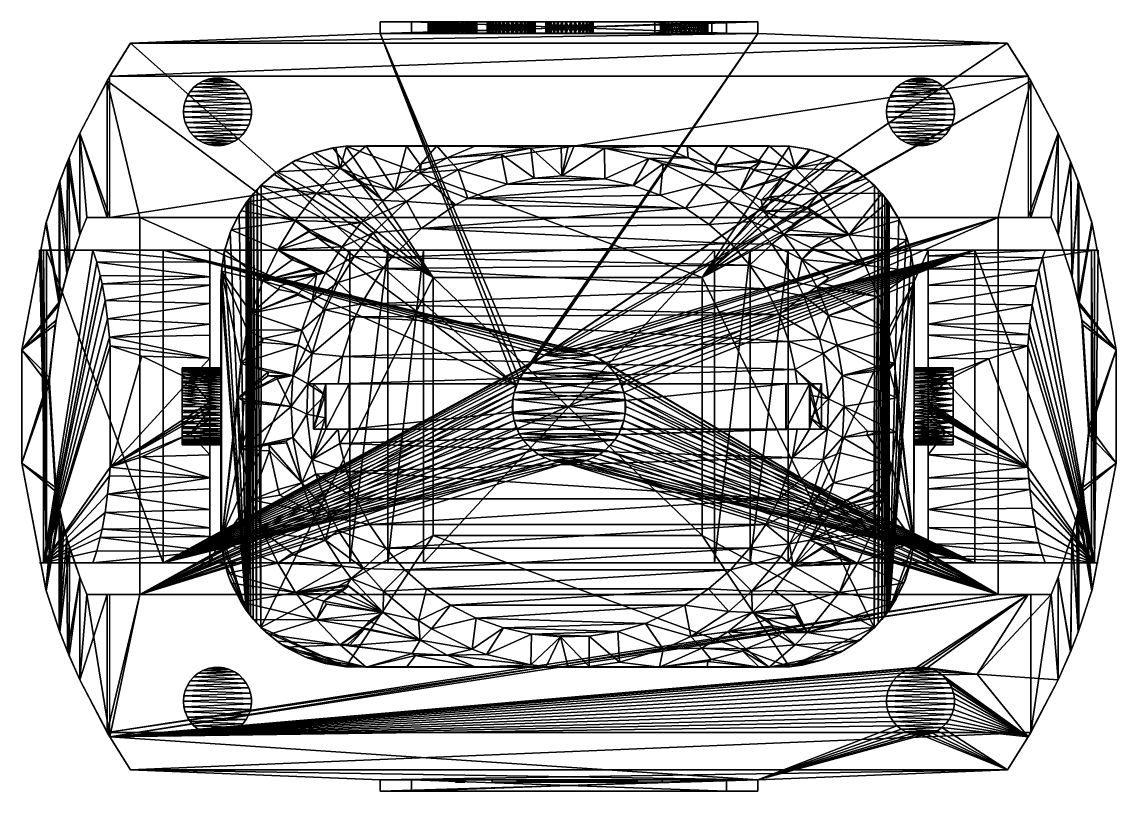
# Model space of a CAD drawing. Header units: metres. Extents: x -0.31 to 0.173, y -0.17 to 0.169.
import ezdxf

# ---------------------------------------------------------------- set-up
doc = ezdxf.new("R2010")
doc.units = ezdxf.units.M
doc.layers.add('Default layer', color=7, linetype='Continuous')

# ---------------------------------------------------------------- blocks, each defined once
blk = doc.blocks.new('Robe Robin BMFL WashBeam')
mesh = blk.add_polyface()
corners = [(0.06124, 0.16445, -0.03384), (0.06124, 0.16945, -0.03384), (0.06105, 0.16945, -0.03186), (0.06105, 0.16445, -0.03186), (0.05684, 0.16445, -0.04236), (0.05684, 0.16945, -0.04236), (0.05835, 0.16945, -0.04106), (0.05835, 0.16445, -0.04106), (-0.20249, 0.14553), (0.1933, 0.16007), (0.20249, 0.14553), (-0.20249, 0.08317), (0.20249, 0.08317), (0.05958, 0.16445, -0.03949), (0.05958, 0.16945, -0.03949), (0.06049, 0.16945, -0.03772), (0.06049, 0.16445, -0.03772), (0.06951, 0.16445, -0.0157), (0.06951, 0.16945, -0.0157), (0.06951, 0.16945, -0.09148), (0.06951, 0.16445, -0.09148), (0.06293, 0.16445, -0.08536), (0.06293, 0.16945, -0.08536), (0.06293, 0.16945, -0.05561), (0.06293, 0.16445, -0.05561), (0.06049, 0.16445, -0.02995), (0.06049, 0.16945, -0.02995), (0.05958, 0.16945, -0.02818), (0.05958, 0.16445, -0.02818), (0.05512, 0.16445, -0.04335), (0.06105, 0.16945, -0.03582), (0.06105, 0.16445, -0.03582), (0.0833, 0.16945), (0.0833, 0.16945, -0.10494), (0.05835, 0.16445, -0.02661), (0.05835, 0.16945, -0.02661), (0.05684, 0.16945, -0.02531), (0.05684, 0.16445, -0.02531), (0.05324, 0.16445, -0.044), (0.05127, 0.16445, -0.04429), (0.05512, 0.16945, -0.02432), (0.05512, 0.16445, -0.02432), (0.05127, 0.16445, -0.02338), (0.05324, 0.16445, -0.02367), (0.0645, 0.10624, -0.71646), (0.07007, 0.1148, -0.6515), (0.08374, 0.10834, -0.63431), (0.08445, 0.10778, -0.63431), (0.0801, 0.10506, -0.66719), (0.0652, 0.10581, -0.71646), (0.06444, 0.10293, -0.73315), (0.07556, 0.09501, -0.73315), (0.05208, 0.1148, -0.70606), (0.0525, 0.10955, -0.73315), (0.0595, 0.09789, -0.73315), (0.07051, 0.09022, -0.73315), (0.08147, 0.104, -0.66719)]
mesh.append_faces([[corners[k] for k in face] for face in [(11, 10, 12), (17, 19, 20), (21, 23, 24)]], dxfattribs={"vtx0": -1})
mesh.append_faces([[corners[k] for k in face] for face in [(0, 2, 3), (4, 6, 7), (13, 15, 16), (25, 27, 28), (3, 26, 25), (29, 5, 4), (16, 30, 31), (7, 14, 13), (34, 36, 37), (28, 35, 34), (37, 40, 41), (31, 1, 0), (44, 45, 46), (50, 48, 51)]], dxfattribs={"vtx0": -1, "vtx1": -1})
mesh.append_faces([[corners[k] for k in face] for face in [(18, 32, 33), (19, 18, 33), (7, 13, 24), (4, 7, 24), (29, 4, 24), (42, 17, 43), (43, 17, 41), (41, 17, 37), (37, 17, 34), (34, 17, 28), (28, 17, 25), (25, 17, 3), (3, 17, 20), (0, 3, 20), (31, 0, 20), (16, 31, 20), (13, 16, 24), (24, 16, 20), (21, 24, 20), (44, 46, 47), (44, 47, 48), (49, 44, 48), (53, 52, 44), (50, 44, 49), (54, 50, 51), (55, 54, 51), (51, 48, 56)]], dxfattribs={"vtx0": -1, "vtx1": -1, "vtx2": -1})
mesh.append_faces([[corners[k] for k in face] for face in [(4, 5, 6), (8, 9, 10), (13, 14, 15), (25, 26, 27), (3, 2, 26), (16, 15, 30), (7, 6, 14), (34, 35, 36), (28, 27, 35), (37, 36, 40), (31, 30, 1)]], dxfattribs={"vtx0": -1, "vtx2": -1})
mesh.append_faces([[corners[k] for k in face] for face in [(38, 29, 24), (39, 38, 24), (50, 49, 48), (52, 45, 44), (50, 53, 44)]], dxfattribs={"vtx1": -1, "vtx2": -1})
mesh.append_faces([[corners[k] for k in face] for face in [(0, 1, 2), (17, 18, 19), (21, 22, 23)]], dxfattribs={"vtx2": -1})
mesh = blk.add_polyface()
corners = [(0.03782, 0.16445, -0.05561), (0.03782, 0.16945, -0.08536), (0.03782, 0.16445, -0.08536), (0.04036, 0.16445, -0.03483), (0.04073, 0.16945, -0.03678), (0.04073, 0.16445, -0.03678), (0.04255, 0.16445, -0.02737), (0.04147, 0.16945, -0.02904), (0.04147, 0.16445, -0.02904), (0.05324, 0.16445, -0.02367), (0.05127, 0.16945, -0.02338), (0.05127, 0.16445, -0.02338), (0.01053, 0.16445, -0.06915), (0.01071, 0.16945, -0.06717), (0.01071, 0.16445, -0.06717), (0.04255, 0.16445, -0.0403), (0.04392, 0.16945, -0.04174), (0.04392, 0.16445, -0.04174), (-0.0833, 0.1644), (0.0833, 0.16945), (0.0833, 0.1644), (-0.1933, 0.16007), (0.1933, 0.16007), (0.04928, 0.16445, -0.04419), (0.05127, 0.16945, -0.04429), (0.05127, 0.16445, -0.04429), (-0.0833, 0.1644, -0.10494), (0.0833, 0.16945, -0.10494), (0.0833, 0.1644, -0.10494), (-0.01681, 0.16445, -0.02459), (-0.01804, 0.16445, -0.02303), (0.04392, 0.16445, -0.02593), (-0.01589, 0.16445, -0.02636), (-0.01533, 0.16445, -0.02827), (0.04073, 0.16445, -0.03089), (0.04147, 0.16445, -0.03863), (0.04554, 0.16445, -0.0429), (0.04735, 0.16445, -0.04372), (0.06293, 0.16445, -0.05561), (-0.02511, 0.16445, -0.0198), (0.06951, 0.16445, -0.0157), (-0.01954, 0.16445, -0.02172), (-0.02126, 0.16445, -0.02073), (0.04554, 0.16445, -0.02477), (0.04735, 0.16445, -0.02395), (0.04928, 0.16445, -0.02348), (-0.01514, 0.16445, -0.03025), (-0.01533, 0.16445, -0.03223), (0.04036, 0.16445, -0.03284), (-0.01589, 0.16445, -0.03414), (-0.01681, 0.16445, -0.0359), (-0.00124, 0.16445, -0.05681), (0.00075, 0.16445, -0.05672), (0.00272, 0.16445, -0.057), (0.0046, 0.16445, -0.05765), (0.00632, 0.16445, -0.05865), (0.00782, 0.16445, -0.05995), (0.00905, 0.16445, -0.06151), (0.00997, 0.16445, -0.06328), (0.01053, 0.16445, -0.06519), (0.00997, 0.16445, -0.07106), (0.00905, 0.16445, -0.07283), (0.00782, 0.16445, -0.07439), (0.00632, 0.16445, -0.07569), (0.0046, 0.16445, -0.07669), (0.00272, 0.16445, -0.07734), (0.00075, 0.16445, -0.07762), (-0.06951, 0.16445, -0.09148), (0.06293, 0.16445, -0.08536), (0.06951, 0.16445, -0.09148), (0.05208, 0.1148, -0.70606), (0.0399, 0.1148, -0.73315), (0.00223, 0.1148, -0.73315), (-0.00342, 0.1148, -0.73315), (0.07007, 0.1148, -0.6515), (-0.05835, 0.1148, -0.69253), (0.08825, 0.1148, -0.57451), (-0.07168, 0.1148, -0.65002), (0.09723, 0.11459, -0.22414), (-0.08945, 0.1148, -0.57451), (0.0156, 0.11369, -0.73315)]
mesh.append_faces([[corners[k] for k in face] for face in [(0, 1, 2), (9, 10, 11), (12, 13, 14), (23, 24, 25)]], dxfattribs={"vtx0": -1})
mesh.append_faces([[corners[k] for k in face] for face in [(3, 4, 5), (6, 7, 8), (15, 16, 17), (34, 33, 8), (67, 68, 69), (78, 76, 79)]], dxfattribs={"vtx0": -1, "vtx1": -1})
mesh.append_faces([[corners[k] for k in face] for face in [(21, 20, 22), (32, 29, 31), (33, 32, 6), (33, 6, 8), (0, 5, 35), (0, 15, 17), (0, 17, 36), (0, 36, 37), (0, 23, 25), (0, 25, 38), (39, 40, 11), (41, 42, 11), (31, 41, 43), (43, 41, 44), (44, 41, 45), (45, 41, 11), (46, 33, 34), (47, 46, 34), (49, 47, 48), (49, 48, 3), (50, 3, 5), (51, 50, 5), (51, 5, 52), (52, 5, 0), (52, 0, 53), (53, 0, 54), (54, 0, 55), (55, 0, 2), (56, 55, 2), (57, 56, 2), (58, 57, 2), (59, 58, 2), (14, 59, 2), (12, 14, 2), (60, 12, 2), (61, 60, 2), (62, 61, 2), (63, 62, 2), (64, 63, 2), (65, 64, 2), (66, 65, 2), (67, 2, 68), (70, 72, 73), (74, 70, 75), (76, 74, 77)]], dxfattribs={"vtx0": -1, "vtx1": -1, "vtx2": -1})
mesh.append_faces([[corners[k] for k in face] for face in [(18, 19, 20), (26, 27, 28), (32, 31, 6), (0, 35, 15), (0, 37, 23), (47, 34, 48), (70, 71, 72)]], dxfattribs={"vtx0": -1, "vtx2": -1})
mesh.append_faces([[corners[k] for k in face] for face in [(29, 30, 31), (80, 72, 71)]], dxfattribs={"vtx1": -1, "vtx2": -1})
mesh = blk.add_polyface()
corners = [(-0.05514, 0.16445, -0.05738), (-0.05695, 0.16945, -0.05821), (-0.05695, 0.16445, -0.05821), (-0.06158, 0.16445, -0.03), (-0.06158, 0.16945, -0.03199), (-0.06158, 0.16445, -0.03199), (-0.06102, 0.16445, -0.07206), (-0.05994, 0.16945, -0.07374), (-0.05994, 0.16445, -0.07374), (-0.04415, 0.16445, -0.07449), (-0.04292, 0.16945, -0.07293), (-0.04292, 0.16445, -0.07293), (-0.05122, 0.16445, -0.07772), (-0.04925, 0.16945, -0.07744), (-0.04925, 0.16445, -0.07744), (-0.04737, 0.16945, -0.07679), (-0.04737, 0.16445, -0.07679), (-0.05857, 0.16445, -0.05936), (-0.05994, 0.16945, -0.0608), (-0.05994, 0.16445, -0.0608), (-0.04925, 0.16445, -0.0571), (-0.05122, 0.16945, -0.05682), (-0.05122, 0.16445, -0.05682), (-0.06213, 0.16445, -0.06826), (-0.06176, 0.16945, -0.07022), (-0.06176, 0.16445, -0.07022), (-0.04737, 0.16445, -0.05775), (-0.04925, 0.16945, -0.0571), (-0.0564, 0.16445, -0.02193), (-0.05802, 0.16945, -0.02309), (-0.05802, 0.16445, -0.02309), (-0.04565, 0.16945, -0.07579), (-0.04565, 0.16445, -0.07579), (-0.04292, 0.16445, -0.06161), (-0.04415, 0.16945, -0.06005), (-0.04415, 0.16445, -0.06005), (-0.04144, 0.16445, -0.06925), (-0.04126, 0.16945, -0.06727), (-0.04126, 0.16445, -0.06727), (-0.04145, 0.16445, -0.02711), (-0.04237, 0.16945, -0.02534), (-0.04237, 0.16445, -0.02534), (-0.06951, 0.16445, -0.09148), (-0.06951, 0.16945, -0.0157), (-0.06951, 0.16445, -0.0157), (-0.06102, 0.16945, -0.07206), (-0.05695, 0.16445, -0.07633), (-0.05514, 0.16945, -0.07716), (-0.05514, 0.16445, -0.07716), (-0.06213, 0.16445, -0.06628), (-0.06213, 0.16945, -0.06826), (-0.05857, 0.16945, -0.07518), (-0.05857, 0.16445, -0.07518), (-0.04565, 0.16445, -0.05875), (-0.04737, 0.16945, -0.05775), (-0.0833, 0.1644), (-0.0833, 0.16945, -0.10494), (-0.0833, 0.1644, -0.10494), (-0.04565, 0.16945, -0.05875), (-0.05067, 0.16445, -0.04145), (-0.0487, 0.16945, -0.04116), (-0.0487, 0.16445, -0.04116), (-0.05939, 0.16445, -0.03746), (-0.05802, 0.16945, -0.0389), (-0.05802, 0.16445, -0.0389), (-0.06121, 0.16445, -0.03394), (-0.06047, 0.16945, -0.03579), (-0.06047, 0.16445, -0.03579), (-0.0564, 0.16445, -0.04006), (-0.05459, 0.16945, -0.04088), (-0.05459, 0.16445, -0.04088), (-0.05459, 0.16445, -0.02111), (-0.0564, 0.16945, -0.02193), (-0.05939, 0.16945, -0.03746), (-0.06121, 0.16945, -0.03394), (-0.04682, 0.16945, -0.04051), (-0.04682, 0.16445, -0.04051), (-0.0436, 0.16945, -0.02377), (-0.0436, 0.16445, -0.02377), (-0.0451, 0.16445, -0.02247), (-0.04682, 0.16945, -0.02148), (-0.04682, 0.16445, -0.02148), (-0.04145, 0.16445, -0.03488), (-0.04089, 0.16945, -0.03298), (-0.04089, 0.16445, -0.03298), (-0.0451, 0.16945, -0.02247), (-0.05266, 0.16445, -0.02064), (-0.05067, 0.16445, -0.02054), (-0.0487, 0.16445, -0.02083), (-0.03084, 0.16445, -0.02119), (-0.03246, 0.16445, -0.02234), (-0.06176, 0.16445, -0.06432), (-0.05266, 0.16445, -0.04135), (-0.06102, 0.16445, -0.06248), (-0.05321, 0.16445, -0.05691), (-0.03054, 0.16445, -0.07623), (-0.02873, 0.16445, -0.07706), (-0.0268, 0.16445, -0.07752)]
mesh.append_faces([[corners[k] for k in face] for face in [(3, 4, 5), (20, 21, 22), (36, 37, 38), (42, 43, 44)]], dxfattribs={"vtx0": -1})
mesh.append_faces([[corners[k] for k in face] for face in [(0, 1, 2), (6, 7, 8), (9, 10, 11), (12, 13, 14), (14, 15, 16), (17, 18, 19), (23, 24, 25), (26, 27, 20), (28, 29, 30), (16, 31, 32), (33, 34, 35), (39, 40, 41), (25, 45, 6), (53, 54, 26), (35, 58, 53), (59, 60, 61), (62, 63, 64), (65, 66, 67), (68, 69, 70), (71, 72, 28), (67, 73, 62), (5, 74, 65), (61, 75, 76), (41, 77, 78), (79, 80, 81), (82, 83, 84), (78, 85, 79)]], dxfattribs={"vtx0": -1, "vtx1": -1})
mesh.append_faces([[corners[k] for k in face] for face in [(46, 47, 48), (49, 50, 23), (8, 51, 52), (55, 56, 57), (71, 44, 86), (86, 44, 87), (88, 87, 89), (81, 88, 89), (79, 81, 90), (91, 3, 5), (91, 5, 65), (91, 65, 67), (91, 67, 62), (91, 62, 64), (91, 64, 68), (91, 68, 70), (61, 76, 26), (59, 61, 26), (91, 92, 93), (93, 92, 59), (93, 59, 19), (19, 59, 17), (17, 59, 2), (2, 59, 0), (0, 59, 94), (94, 59, 22), (22, 59, 20), (20, 59, 26), (16, 32, 95), (14, 16, 96), (42, 14, 97)]], dxfattribs={"vtx0": -1, "vtx1": -1, "vtx2": -1})
mesh.append_faces([[corners[k] for k in face] for face in [(91, 70, 92)]], dxfattribs={"vtx0": -1, "vtx2": -1})
mesh = blk.add_polyface()
corners = [(-0.05514, 0.16445, -0.05738), (-0.05514, 0.16945, -0.05738), (-0.05695, 0.16945, -0.05821), (-0.06158, 0.16445, -0.03), (-0.06158, 0.16945, -0.03), (-0.06158, 0.16945, -0.03199), (-0.06102, 0.16445, -0.07206), (-0.06102, 0.16945, -0.07206), (-0.05994, 0.16945, -0.07374), (-0.05857, 0.16445, -0.05936), (-0.05857, 0.16945, -0.05936), (-0.05994, 0.16945, -0.0608), (-0.06213, 0.16445, -0.06826), (-0.06213, 0.16945, -0.06826), (-0.06176, 0.16945, -0.07022), (-0.04565, 0.16945, -0.05875), (-0.04415, 0.16945, -0.06005), (-0.06102, 0.16945, -0.06248), (-0.04292, 0.16945, -0.06161), (-0.06176, 0.16945, -0.06432), (-0.042, 0.16945, -0.06338), (-0.06213, 0.16945, -0.06628), (-0.04144, 0.16945, -0.06529), (-0.04126, 0.16945, -0.06727), (-0.04144, 0.16945, -0.06925), (-0.042, 0.16945, -0.07116), (-0.04292, 0.16945, -0.07293), (-0.05857, 0.16945, -0.07518), (-0.04415, 0.16945, -0.07449), (-0.0564, 0.16445, -0.02193), (-0.0564, 0.16945, -0.02193), (-0.05802, 0.16945, -0.02309), (-0.06951, 0.16445, -0.09148), (-0.06951, 0.16945, -0.09148), (-0.06951, 0.16945, -0.0157), (-0.06176, 0.16445, -0.07022), (-0.05695, 0.16445, -0.07633), (-0.05695, 0.16945, -0.07633), (-0.05514, 0.16945, -0.07716), (-0.06213, 0.16445, -0.06628), (-0.05994, 0.16445, -0.07374), (-0.0833, 0.1644), (-0.0833, 0.16945), (-0.0833, 0.16945, -0.10494), (-0.05939, 0.16445, -0.03746), (-0.05939, 0.16945, -0.03746), (-0.05802, 0.16945, -0.0389), (-0.06121, 0.16445, -0.03394), (-0.06121, 0.16945, -0.03394), (-0.06047, 0.16945, -0.03579), (-0.0564, 0.16445, -0.04006), (-0.0564, 0.16945, -0.04006), (-0.05459, 0.16945, -0.04088), (-0.05459, 0.16445, -0.02111), (-0.05459, 0.16945, -0.02111), (-0.06047, 0.16445, -0.03579), (-0.06158, 0.16445, -0.03199), (-0.05857, 0.16445, -0.07518), (-0.05695, 0.16445, -0.05821), (-0.05994, 0.16445, -0.0608), (-0.06102, 0.16445, -0.06248), (-0.06176, 0.16445, -0.06432), (-0.05321, 0.16445, -0.05691), (-0.05321, 0.16945, -0.05691), (-0.05939, 0.16445, -0.02453), (-0.05939, 0.16945, -0.02453), (-0.06047, 0.16945, -0.0262), (-0.06047, 0.16445, -0.0262), (-0.05802, 0.16445, -0.02309), (-0.04237, 0.16945, -0.02534), (-0.06121, 0.16945, -0.02805), (-0.04145, 0.16945, -0.02711), (-0.04089, 0.16945, -0.02902), (-0.0407, 0.16945, -0.031), (-0.04089, 0.16945, -0.03298), (-0.04145, 0.16945, -0.03488), (-0.04237, 0.16945, -0.03665), (-0.05802, 0.16445, -0.0389), (-0.05266, 0.16445, -0.02064), (-0.06121, 0.16445, -0.02805), (-0.05514, 0.16445, -0.07716), (-0.05321, 0.16945, -0.07763), (-0.05321, 0.16445, -0.07763), (-0.05459, 0.16445, -0.04088), (-0.05266, 0.16945, -0.04135)]
mesh.append_faces([[corners[k] for k in face] for face in [(58, 10, 9), (59, 17, 60), (60, 19, 61), (62, 1, 0), (64, 66, 67), (68, 65, 64), (77, 51, 50), (78, 54, 53), (67, 70, 79)]], dxfattribs={"vtx0": -1, "vtx1": -1})
mesh.append_faces([[corners[k] for k in face] for face in [(11, 10, 16), (14, 13, 24), (8, 7, 26), (35, 14, 7), (36, 37, 38), (39, 21, 13), (40, 8, 27), (43, 34, 33), (57, 27, 37), (57, 37, 36), (58, 2, 10), (59, 11, 17), (61, 19, 21), (61, 21, 39), (60, 17, 19), (62, 63, 1), (66, 65, 69), (5, 4, 73), (48, 5, 74), (49, 48, 75), (45, 49, 76), (77, 46, 51), (67, 66, 70), (80, 38, 81), (80, 81, 82), (43, 42, 34), (79, 70, 4), (79, 4, 3), (83, 52, 84)]], dxfattribs={"vtx0": -1, "vtx1": -1, "vtx2": -1})
mesh.append_faces([[corners[k] for k in face] for face in [(0, 1, 2), (3, 4, 5), (6, 7, 8), (9, 10, 11), (29, 30, 31), (41, 42, 43), (44, 45, 46), (47, 48, 49), (50, 51, 52), (53, 54, 30), (55, 49, 45), (56, 5, 48), (64, 65, 66), (68, 31, 65)]], dxfattribs={"vtx0": -1, "vtx2": -1})
mesh.append_faces([[corners[k] for k in face] for face in [(10, 2, 15), (17, 11, 18), (19, 17, 20), (21, 19, 22), (13, 21, 23), (7, 14, 25), (27, 8, 28), (70, 66, 71), (4, 70, 72)]], dxfattribs={"vtx1": -1, "vtx2": -1})
mesh.append_faces([[corners[k] for k in face] for face in [(12, 13, 14), (32, 33, 34)]], dxfattribs={"vtx2": -1})
mesh = blk.add_polyface()
corners = [(-0.02873, 0.16445, -0.05728), (-0.02873, 0.16945, -0.05728), (-0.03054, 0.16945, -0.05811), (-0.0833, 0.1644), (-0.0833, 0.16945), (0.0833, 0.16945), (-0.02481, 0.16445, -0.05672), (-0.02481, 0.16945, -0.05672), (-0.0268, 0.16945, -0.05681), (-0.03084, 0.16445, -0.02119), (-0.03084, 0.16945, -0.02119), (-0.03246, 0.16945, -0.02234), (-0.02903, 0.16445, -0.04014), (-0.02903, 0.16945, -0.04014), (-0.0271, 0.16945, -0.0406), (-0.0833, 0.1644, -0.10494), (-0.0833, 0.16945, -0.10494), (0.0833, 0.16945, -0.10494), (-0.0268, 0.16445, -0.07752), (-0.0268, 0.16945, -0.07752), (-0.02481, 0.16945, -0.07762), (-0.02511, 0.16445, -0.0198), (-0.02511, 0.16945, -0.0198), (-0.0271, 0.16945, -0.01989), (-0.02903, 0.16445, -0.02036), (-0.02903, 0.16945, -0.02036), (-0.03216, 0.16445, -0.07508), (-0.03216, 0.16945, -0.07508), (-0.03054, 0.16945, -0.07623), (-0.03054, 0.16445, -0.07623), (-0.02873, 0.16945, -0.07706), (-0.0271, 0.16445, -0.0406), (-0.02511, 0.16945, -0.0407), (-0.03054, 0.16445, -0.05811), (-0.03216, 0.16945, -0.05926), (-0.03084, 0.16445, -0.03931), (-0.03084, 0.16945, -0.03931), (-0.06951, 0.16945, -0.09148), (0.06951, 0.16945, -0.09148), (-0.02314, 0.16445, -0.02008), (-0.02873, 0.16445, -0.07706), (-0.02284, 0.16945, -0.057), (-0.02096, 0.16945, -0.05765), (-0.01924, 0.16945, -0.05865), (-0.03353, 0.16945, -0.0607), (-0.01774, 0.16945, -0.05995), (-0.03461, 0.16945, -0.06237), (-0.01651, 0.16945, -0.06151), (-0.03535, 0.16945, -0.06422), (-0.0156, 0.16945, -0.06328), (-0.03572, 0.16945, -0.06617), (-0.01503, 0.16945, -0.06519), (-0.03572, 0.16945, -0.06816), (-0.01485, 0.16945, -0.06717), (-0.03535, 0.16945, -0.07012), (-0.01503, 0.16945, -0.06915), (-0.03461, 0.16945, -0.07196), (-0.0156, 0.16945, -0.07106), (-0.03353, 0.16945, -0.07364), (-0.01651, 0.16945, -0.07283), (-0.01774, 0.16945, -0.07439), (-0.01924, 0.16945, -0.07569), (-0.02096, 0.16945, -0.07669), (-0.02284, 0.16945, -0.07734), (-0.03353, 0.16445, -0.07364), (-0.03246, 0.16445, -0.03816), (-0.03246, 0.16945, -0.03816), (-0.0271, 0.16445, -0.01989), (-0.0268, 0.16445, -0.05681), (-0.02314, 0.16945, -0.02008), (-0.02126, 0.16945, -0.02073), (-0.01954, 0.16945, -0.02172), (-0.03383, 0.16945, -0.02378), (-0.01804, 0.16945, -0.02303), (-0.03491, 0.16945, -0.02545), (-0.01681, 0.16945, -0.02459), (-0.03565, 0.16945, -0.0273), (-0.01589, 0.16945, -0.02636), (-0.03602, 0.16945, -0.02925), (-0.01533, 0.16945, -0.02827), (-0.03602, 0.16945, -0.03124), (-0.01514, 0.16945, -0.03025), (-0.03565, 0.16945, -0.0332), (-0.01533, 0.16945, -0.03223), (-0.03491, 0.16945, -0.03504), (-0.01589, 0.16945, -0.03414), (-0.03383, 0.16945, -0.03672), (-0.01681, 0.16945, -0.0359), (-0.01804, 0.16945, -0.03747), (-0.01954, 0.16945, -0.03877), (-0.02126, 0.16945, -0.03977), (-0.02314, 0.16945, -0.04042), (-0.03216, 0.16445, -0.05926), (-0.02511, 0.16445, -0.0407), (-0.06951, 0.16945, -0.0157), (0.06951, 0.16945, -0.0157)]
mesh.append_faces([[corners[k] for k in face] for face in [(39, 22, 21), (40, 19, 18), (64, 27, 26), (65, 36, 35), (67, 25, 24), (68, 1, 0)]], dxfattribs={"vtx0": -1, "vtx1": -1})
mesh.append_faces([[corners[k] for k in face] for face in [(8, 7, 41), (2, 1, 42), (34, 2, 43), (48, 46, 49), (50, 48, 51), (56, 54, 57), (58, 56, 59), (28, 27, 61), (30, 28, 62), (19, 30, 63), (19, 63, 20), (68, 8, 1), (23, 22, 69), (25, 23, 69), (25, 69, 70), (10, 25, 70), (11, 10, 71), (74, 72, 75), (76, 74, 77), (82, 80, 83), (84, 82, 85), (86, 84, 87), (66, 86, 88), (36, 66, 89), (13, 36, 90), (13, 90, 91), (14, 13, 91), (92, 34, 44), (93, 32, 91), (94, 4, 95)]], dxfattribs={"vtx0": -1, "vtx1": -1, "vtx2": -1})
mesh.append_faces([[corners[k] for k in face] for face in [(0, 1, 2), (9, 10, 11), (12, 13, 14), (18, 19, 20), (24, 25, 10), (26, 27, 28), (29, 28, 30), (31, 14, 32), (33, 2, 34), (35, 36, 13), (16, 37, 38), (40, 30, 19), (65, 66, 36), (67, 23, 25), (14, 91, 32)]], dxfattribs={"vtx0": -1, "vtx2": -1})
mesh.append_faces([[corners[k] for k in face] for face in [(1, 8, 41), (44, 34, 45), (46, 44, 47), (52, 50, 53), (54, 52, 55), (27, 58, 60), (72, 11, 73), (78, 76, 79), (80, 78, 81)]], dxfattribs={"vtx1": -1, "vtx2": -1})
mesh.append_faces([[corners[k] for k in face] for face in [(3, 4, 5), (6, 7, 8), (15, 16, 17), (21, 22, 23)]], dxfattribs={"vtx2": -1})
mesh = blk.add_polyface()
corners = [(0.00075, 0.16445, -0.07762), (0.00272, 0.16945, -0.07734), (0.00272, 0.16445, -0.07734), (-0.01804, 0.16445, -0.02303), (-0.01954, 0.16945, -0.02172), (-0.01954, 0.16445, -0.02172), (0.00075, 0.16445, -0.05672), (-0.00124, 0.16945, -0.05681), (-0.00124, 0.16445, -0.05681), (-0.00498, 0.16445, -0.05811), (-0.0066, 0.16945, -0.05926), (-0.0066, 0.16445, -0.05926), (-0.01651, 0.16445, -0.07283), (-0.0156, 0.16945, -0.07106), (-0.0156, 0.16445, -0.07106), (-0.00797, 0.16945, -0.0607), (-0.00797, 0.16445, -0.0607), (0.00272, 0.16445, -0.057), (0.00075, 0.16945, -0.05672), (-0.00797, 0.16445, -0.07364), (-0.0066, 0.16945, -0.07508), (-0.0066, 0.16445, -0.07508), (-0.01924, 0.16445, -0.07569), (-0.01774, 0.16945, -0.07439), (-0.01774, 0.16445, -0.07439), (-0.00905, 0.16445, -0.07196), (-0.00797, 0.16945, -0.07364), (-0.01533, 0.16445, -0.02827), (-0.01589, 0.16945, -0.02636), (-0.01589, 0.16445, -0.02636), (-0.01589, 0.16445, -0.03414), (-0.01533, 0.16945, -0.03223), (-0.01533, 0.16445, -0.03223), (-0.02023, 0.01449, -0.10494), (-0.0833, 0.1644, -0.10494), (0.0833, 0.1644, -0.10494), (0.04392, 0.16445, -0.02593), (-0.01804, 0.16445, -0.03747), (-0.01681, 0.16445, -0.0359), (-0.01954, 0.16445, -0.03877), (-0.02126, 0.16445, -0.03977), (-0.02314, 0.16445, -0.04042), (-0.02511, 0.16445, -0.0407), (-0.02481, 0.16445, -0.05672), (-0.02284, 0.16445, -0.057), (-0.00317, 0.16445, -0.05728), (-0.02096, 0.16445, -0.05765), (-0.01924, 0.16445, -0.05865), (-0.01774, 0.16445, -0.05995), (-0.01651, 0.16445, -0.06151), (-0.00905, 0.16445, -0.06237), (-0.0156, 0.16445, -0.06328), (-0.00979, 0.16445, -0.06422), (-0.01503, 0.16445, -0.06519), (-0.01016, 0.16445, -0.06617), (-0.01485, 0.16445, -0.06717), (-0.01016, 0.16445, -0.06816), (-0.05067, 0.16445, -0.02054), (-0.06951, 0.16445, -0.0157), (0.06951, 0.16445, -0.0157), (-0.02511, 0.16445, -0.0198), (-0.02314, 0.16445, -0.02008), (0.05127, 0.16445, -0.02338), (-0.02126, 0.16445, -0.02073), (0.04036, 0.16445, -0.03483), (-0.01503, 0.16445, -0.06915), (-0.00979, 0.16445, -0.07012), (-0.00498, 0.16445, -0.07623), (-0.02096, 0.16445, -0.07669), (-0.00317, 0.16445, -0.07706), (-0.02284, 0.16445, -0.07734), (-0.00124, 0.16445, -0.07752), (-0.02481, 0.16445, -0.07762), (-0.06951, 0.16445, -0.09148), (0.03782, 0.16445, -0.08536), (-0.01679, 0.11369, -0.73315), (-0.04109, 0.1148, -0.73315), (-0.00342, 0.1148, -0.73315), (0.00223, 0.1148, -0.73315), (-0.00029, 0.1148, -0.73337), (0.05208, 0.1148, -0.70606), (-0.05835, 0.1148, -0.69253), (0.07007, 0.1148, -0.6515), (-0.07168, 0.1148, -0.65002)]
mesh.append_faces([[corners[k] for k in face] for face in [(0, 1, 2), (3, 4, 5), (6, 7, 8), (9, 10, 11), (12, 13, 14), (11, 15, 16), (17, 18, 6), (19, 20, 21), (22, 23, 24), (25, 26, 19), (27, 28, 29), (30, 31, 32)]], dxfattribs={"vtx0": -1, "vtx1": -1})
mesh.append_faces([[corners[k] for k in face] for face in [(33, 34, 35), (3, 5, 36), (40, 39, 8), (41, 40, 8), (43, 42, 8), (44, 43, 8), (46, 44, 45), (46, 45, 9), (47, 46, 9), (47, 9, 11), (48, 47, 11), (48, 11, 16), (49, 48, 16), (49, 16, 50), (51, 49, 50), (51, 50, 52), (53, 51, 52), (55, 53, 54), (55, 54, 56), (57, 58, 59), (57, 59, 60), (61, 60, 62), (63, 61, 62), (38, 30, 64), (65, 55, 56), (65, 56, 66), (14, 65, 66), (14, 66, 25), (12, 14, 25), (12, 25, 19), (24, 12, 19), (24, 19, 21), (22, 24, 21), (22, 21, 67), (68, 22, 67), (68, 67, 69), (70, 68, 69), (70, 69, 71), (72, 70, 71), (72, 71, 0), (73, 0, 74), (80, 77, 76), (80, 76, 81), (82, 81, 83)]], dxfattribs={"vtx0": -1, "vtx1": -1, "vtx2": -1})
mesh.append_faces([[corners[k] for k in face] for face in [(44, 8, 45), (53, 52, 54), (75, 76, 77)]], dxfattribs={"vtx0": -1, "vtx2": -1})
mesh.append_faces([[corners[k] for k in face] for face in [(37, 38, 8), (39, 37, 8), (42, 41, 8)]], dxfattribs={"vtx1": -1, "vtx2": -1})
mesh.append_faces([[corners[k] for k in face] for face in [(78, 79, 77)]], dxfattribs={"vtx2": -1})
mesh = blk.add_polyface()
corners = [(0.00075, 0.16445, -0.07762), (0.00075, 0.16945, -0.07762), (0.00272, 0.16945, -0.07734), (0.03782, 0.16445, -0.05561), (0.03782, 0.16945, -0.05561), (0.03782, 0.16945, -0.08536), (0.00075, 0.16445, -0.05672), (0.00075, 0.16945, -0.05672), (-0.00124, 0.16945, -0.05681), (0.04036, 0.16445, -0.03483), (0.04036, 0.16945, -0.03483), (0.04073, 0.16945, -0.03678), (0.04255, 0.16445, -0.02737), (0.04255, 0.16945, -0.02737), (0.04147, 0.16945, -0.02904), (0.01053, 0.16445, -0.06915), (0.01053, 0.16945, -0.06915), (0.01071, 0.16945, -0.06717), (0.00272, 0.16445, -0.057), (0.00272, 0.16945, -0.057), (0.04073, 0.16445, -0.03678), (0.04147, 0.16945, -0.03863), (0.04147, 0.16445, -0.03863), (0.00905, 0.16445, -0.06151), (0.00905, 0.16945, -0.06151), (0.00782, 0.16945, -0.05995), (0.00782, 0.16445, -0.05995), (0.01053, 0.16445, -0.06519), (0.01053, 0.16945, -0.06519), (0.00997, 0.16945, -0.06328), (0.00997, 0.16445, -0.06328), (0.0046, 0.16445, -0.07669), (0.0046, 0.16945, -0.07669), (0.00632, 0.16945, -0.07569), (0.00632, 0.16445, -0.07569), (0.00272, 0.16445, -0.07734), (0.00632, 0.16945, -0.05865), (0.00632, 0.16445, -0.05865), (-0.0833, 0.16945), (0.0833, 0.16945), (0.06951, 0.16945, -0.0157), (-0.0833, 0.16945, -0.10494), (0.06951, 0.16945, -0.09148), (0.0833, 0.16945, -0.10494), (-0.06951, 0.16445, -0.0157), (0.06951, 0.16445, -0.0157), (-0.00124, 0.16445, -0.07752), (0.00905, 0.16445, -0.07283), (0.00905, 0.16945, -0.07283), (0.00997, 0.16945, -0.07106), (0.00997, 0.16445, -0.07106), (0.04036, 0.16445, -0.03284), (0.04036, 0.16945, -0.03284), (0.0046, 0.16445, -0.05765), (0.0046, 0.16945, -0.05765), (-0.00317, 0.16945, -0.05728), (-0.00498, 0.16945, -0.05811), (-0.0066, 0.16945, -0.05926), (-0.00797, 0.16945, -0.0607), (-0.00905, 0.16945, -0.06237), (-0.00979, 0.16945, -0.06422), (-0.01016, 0.16945, -0.06617), (-0.01016, 0.16945, -0.06816), (-0.00979, 0.16945, -0.07012), (-0.00905, 0.16945, -0.07196), (-0.00797, 0.16945, -0.07364), (0.00782, 0.16945, -0.07439), (-0.0066, 0.16945, -0.07508), (-0.00498, 0.16945, -0.07623), (-0.00317, 0.16945, -0.07706), (-0.00124, 0.16945, -0.07752), (0.04255, 0.16945, -0.0403), (0.00782, 0.16445, -0.07439), (0.01071, 0.16445, -0.06717), (0.04147, 0.16445, -0.02904), (0.04073, 0.16945, -0.03089), (0.04073, 0.16445, -0.03089), (0.06951, 0.16445, -0.09148), (-0.06951, 0.16945, -0.09148)]
mesh.append_faces([[corners[k] for k in face] for face in [(20, 21, 22), (23, 25, 26), (27, 29, 30), (31, 33, 34), (35, 32, 31), (26, 36, 37), (44, 40, 45), (46, 1, 0), (30, 24, 23), (47, 49, 50), (50, 16, 15), (51, 10, 9), (53, 19, 18), (37, 54, 53), (72, 48, 47), (34, 66, 72), (73, 28, 27)]], dxfattribs={"vtx0": -1, "vtx1": -1})
mesh.append_faces([[corners[k] for k in face] for face in [(38, 39, 40), (41, 42, 43), (8, 7, 19), (55, 19, 54), (56, 54, 36), (57, 36, 25), (58, 25, 24), (59, 24, 29), (60, 29, 28), (62, 17, 16), (63, 16, 49), (64, 49, 48), (68, 33, 32), (69, 32, 2), (70, 2, 1), (72, 66, 48), (34, 33, 66), (73, 17, 28), (74, 75, 76), (76, 52, 51), (77, 42, 78)]], dxfattribs={"vtx0": -1, "vtx1": -1, "vtx2": -1})
mesh.append_faces([[corners[k] for k in face] for face in [(12, 13, 14), (15, 16, 17), (18, 19, 7), (20, 11, 21), (23, 24, 25), (27, 28, 29), (31, 32, 33), (35, 2, 32), (26, 25, 36), (30, 29, 24), (47, 48, 49), (50, 49, 16), (51, 52, 10), (53, 54, 19), (37, 36, 54), (61, 28, 17), (65, 48, 66), (67, 66, 33), (22, 21, 71), (74, 14, 75), (76, 75, 52)]], dxfattribs={"vtx0": -1, "vtx2": -1})
mesh.append_faces([[corners[k] for k in face] for face in [(0, 1, 2), (3, 4, 5), (6, 7, 8), (9, 10, 11)]], dxfattribs={"vtx2": -1})
mesh = blk.add_polyface()
corners = [(-0.02873, 0.16445, -0.05728), (-0.03054, 0.16945, -0.05811), (-0.03054, 0.16445, -0.05811), (-0.03565, 0.16445, -0.0332), (-0.03491, 0.16945, -0.03504), (-0.03491, 0.16445, -0.03504), (-0.02481, 0.16445, -0.05672), (-0.0268, 0.16945, -0.05681), (-0.0268, 0.16445, -0.05681), (-0.03084, 0.16445, -0.02119), (-0.03246, 0.16945, -0.02234), (-0.03246, 0.16445, -0.02234), (-0.03535, 0.16445, -0.06422), (-0.03572, 0.16945, -0.06617), (-0.03572, 0.16445, -0.06617), (-0.02903, 0.16445, -0.04014), (-0.0271, 0.16945, -0.0406), (-0.0271, 0.16445, -0.0406), (-0.03602, 0.16445, -0.03124), (-0.03565, 0.16945, -0.0332), (-0.03535, 0.16445, -0.07012), (-0.03461, 0.16945, -0.07196), (-0.03461, 0.16445, -0.07196), (-0.0268, 0.16445, -0.07752), (-0.02481, 0.16945, -0.07762), (-0.02481, 0.16445, -0.07762), (-0.02511, 0.16445, -0.0198), (-0.0271, 0.16945, -0.01989), (-0.0271, 0.16445, -0.01989), (-0.03491, 0.16445, -0.02545), (-0.03565, 0.16945, -0.0273), (-0.03565, 0.16445, -0.0273), (-0.02903, 0.16445, -0.02036), (-0.03084, 0.16945, -0.02119), (-0.03353, 0.16945, -0.07364), (-0.03353, 0.16445, -0.07364), (-0.03216, 0.16445, -0.07508), (-0.03054, 0.16945, -0.07623), (-0.03054, 0.16445, -0.07623), (-0.02873, 0.16945, -0.07706), (-0.02873, 0.16445, -0.07706), (-0.02511, 0.16945, -0.0407), (-0.02511, 0.16445, -0.0407), (-0.03461, 0.16445, -0.06237), (-0.03535, 0.16945, -0.06422), (-0.03216, 0.16945, -0.05926), (-0.03216, 0.16445, -0.05926), (-0.03383, 0.16445, -0.03672), (-0.03246, 0.16945, -0.03816), (-0.03246, 0.16445, -0.03816), (-0.03084, 0.16445, -0.03931), (-0.02903, 0.16945, -0.04014), (-0.03383, 0.16945, -0.03672), (-0.05067, 0.16445, -0.02054), (-0.04682, 0.16445, -0.02148), (-0.0451, 0.16445, -0.02247), (-0.03383, 0.16445, -0.02378), (-0.0436, 0.16445, -0.02377), (-0.04237, 0.16445, -0.02534), (-0.04145, 0.16445, -0.02711), (-0.04089, 0.16445, -0.02902), (-0.03602, 0.16445, -0.02925), (-0.0407, 0.16445, -0.031), (-0.04089, 0.16445, -0.03298), (-0.04145, 0.16445, -0.03488), (-0.04237, 0.16445, -0.03665), (-0.0436, 0.16445, -0.03822), (-0.0451, 0.16445, -0.03952), (-0.042, 0.16445, -0.06338), (-0.04292, 0.16445, -0.06161), (-0.04144, 0.16445, -0.06529), (-0.04126, 0.16445, -0.06727), (-0.03572, 0.16445, -0.06816), (-0.04144, 0.16445, -0.06925), (-0.042, 0.16445, -0.07116), (-0.04292, 0.16445, -0.07293), (-0.04415, 0.16445, -0.07449), (-0.04565, 0.16445, -0.07579), (-0.04737, 0.16445, -0.07679), (-0.04925, 0.16445, -0.07744), (-0.06951, 0.16445, -0.09148), (0.00075, 0.16445, -0.07762)]
mesh.append_faces([[corners[k] for k in face] for face in [(23, 24, 25), (17, 41, 42)]], dxfattribs={"vtx0": -1})
mesh.append_faces([[corners[k] for k in face] for face in [(0, 1, 2), (3, 4, 5), (6, 7, 8), (9, 10, 11), (12, 13, 14), (15, 16, 17), (18, 19, 3), (20, 21, 22), (26, 27, 28), (29, 30, 31), (32, 33, 9), (22, 34, 35), (36, 37, 38), (38, 39, 40), (43, 44, 12), (2, 45, 46), (47, 48, 49), (50, 51, 15), (5, 52, 47)]], dxfattribs={"vtx0": -1, "vtx1": -1})
mesh.append_faces([[corners[k] for k in face] for face in [(53, 26, 28), (53, 28, 32), (53, 32, 9), (54, 9, 11), (57, 55, 56), (58, 57, 56), (58, 56, 29), (59, 58, 29), (59, 29, 31), (63, 18, 3), (64, 63, 3), (64, 3, 5), (65, 5, 47), (66, 47, 49), (66, 49, 67), (68, 69, 43), (68, 43, 12), (70, 68, 12), (70, 12, 14), (71, 70, 14), (71, 14, 72), (73, 71, 72), (73, 72, 20), (74, 73, 20), (74, 20, 22), (75, 74, 22), (75, 22, 35), (76, 75, 35), (76, 35, 36), (77, 76, 36), (77, 36, 38), (78, 38, 40), (79, 40, 23), (80, 23, 25), (80, 25, 81)]], dxfattribs={"vtx0": -1, "vtx1": -1, "vtx2": -1})
mesh.append_faces([[corners[k] for k in face] for face in [(55, 11, 56), (60, 31, 61), (62, 61, 18)]], dxfattribs={"vtx0": -1, "vtx2": -1})
mesh.append_faces([[corners[k] for k in face] for face in [(60, 59, 31), (62, 60, 61), (63, 62, 18), (65, 64, 5), (66, 65, 47)]], dxfattribs={"vtx1": -1, "vtx2": -1})
mesh = blk.add_polyface()
corners = [(-0.01804, 0.16445, -0.02303), (-0.01804, 0.16945, -0.02303), (-0.01954, 0.16945, -0.02172), (-0.01924, 0.16445, -0.07569), (-0.01924, 0.16945, -0.07569), (-0.01774, 0.16945, -0.07439), (-0.01924, 0.16445, -0.05865), (-0.01924, 0.16945, -0.05865), (-0.02096, 0.16945, -0.05765), (-0.02096, 0.16445, -0.05765), (-0.02314, 0.16445, -0.04042), (-0.02314, 0.16945, -0.04042), (-0.02126, 0.16945, -0.03977), (-0.02126, 0.16445, -0.03977), (-0.01954, 0.16445, -0.02172), (-0.02126, 0.16945, -0.02073), (-0.02126, 0.16445, -0.02073), (-0.01651, 0.16445, -0.06151), (-0.01651, 0.16945, -0.06151), (-0.01774, 0.16945, -0.05995), (-0.01774, 0.16445, -0.05995), (-0.01954, 0.16945, -0.03877), (-0.01954, 0.16445, -0.03877), (-0.02284, 0.16945, -0.057), (-0.02284, 0.16445, -0.057), (-0.02096, 0.16445, -0.07669), (-0.02096, 0.16945, -0.07669), (-0.06951, 0.16445, -0.0157), (-0.06951, 0.16945, -0.0157), (0.06951, 0.16945, -0.0157), (-0.02314, 0.16945, -0.02008), (-0.02314, 0.16445, -0.02008), (-0.02511, 0.16945, -0.0198), (-0.02481, 0.16945, -0.05672), (-0.02481, 0.16445, -0.05672), (-0.02481, 0.16445, -0.07762), (-0.02481, 0.16945, -0.07762), (-0.02284, 0.16945, -0.07734), (-0.02284, 0.16445, -0.07734), (-0.02873, 0.16945, -0.05728), (-0.03054, 0.16945, -0.05811), (-0.03216, 0.16945, -0.05926), (-0.03353, 0.16945, -0.0607), (-0.03461, 0.16945, -0.06237), (-0.0156, 0.16945, -0.06328), (-0.03535, 0.16945, -0.06422), (-0.01503, 0.16945, -0.06519), (-0.03572, 0.16945, -0.06617), (-0.01485, 0.16945, -0.06717), (-0.03572, 0.16945, -0.06816), (-0.01503, 0.16945, -0.06915), (-0.03535, 0.16945, -0.07012), (-0.0156, 0.16945, -0.07106), (-0.03461, 0.16945, -0.07196), (-0.01651, 0.16945, -0.07283), (-0.03353, 0.16945, -0.07364), (-0.03216, 0.16945, -0.07508), (-0.03054, 0.16945, -0.07623), (-0.02873, 0.16945, -0.07706), (-0.01774, 0.16445, -0.07439), (-0.01681, 0.16445, -0.02459), (-0.01681, 0.16945, -0.02459), (-0.03084, 0.16945, -0.02119), (-0.03246, 0.16945, -0.02234), (-0.03383, 0.16945, -0.02378), (-0.03491, 0.16945, -0.02545), (-0.01589, 0.16945, -0.02636), (-0.03565, 0.16945, -0.0273), (-0.01533, 0.16945, -0.02827), (-0.03602, 0.16945, -0.02925), (-0.01514, 0.16945, -0.03025), (-0.03602, 0.16945, -0.03124), (-0.01533, 0.16945, -0.03223), (-0.03565, 0.16945, -0.0332), (-0.01589, 0.16945, -0.03414), (-0.03491, 0.16945, -0.03504), (-0.01681, 0.16945, -0.0359), (-0.03383, 0.16945, -0.03672), (-0.01804, 0.16945, -0.03747), (-0.03246, 0.16945, -0.03816), (-0.03084, 0.16945, -0.03931), (-0.01804, 0.16445, -0.03747), (-0.01681, 0.16445, -0.0359), (-0.02511, 0.16445, -0.0407), (0.06951, 0.16445, -0.09148), (-0.06951, 0.16945, -0.09148), (-0.06951, 0.16445, -0.09148)]
mesh.append_faces([[corners[k] for k in face] for face in [(6, 8, 9), (10, 12, 13), (14, 15, 16), (17, 19, 20), (20, 7, 6), (13, 21, 22), (9, 23, 24), (25, 4, 3), (16, 30, 31), (24, 33, 34), (35, 37, 38), (38, 26, 25)]], dxfattribs={"vtx0": -1, "vtx1": -1})
mesh.append_faces([[corners[k] for k in face] for face in [(39, 23, 8), (40, 8, 7), (41, 7, 19), (42, 19, 18), (43, 18, 44), (45, 44, 46), (47, 46, 48), (49, 48, 50), (51, 50, 52), (53, 52, 54), (56, 5, 4), (57, 4, 26), (59, 5, 54), (38, 37, 26), (60, 1, 0), (62, 15, 2), (63, 2, 1), (64, 1, 61), (65, 61, 66), (67, 66, 68), (69, 68, 70), (71, 70, 72), (73, 72, 74), (75, 74, 76), (80, 21, 12), (22, 21, 78), (22, 78, 81), (81, 78, 76), (81, 76, 82), (83, 11, 10), (84, 85, 86)]], dxfattribs={"vtx0": -1, "vtx1": -1, "vtx2": -1})
mesh.append_faces([[corners[k] for k in face] for face in [(0, 1, 2), (3, 4, 5), (6, 7, 8), (10, 11, 12), (14, 2, 15), (17, 18, 19), (20, 19, 7), (13, 12, 21), (9, 8, 23), (25, 26, 4), (27, 28, 29), (16, 15, 30), (31, 30, 32), (24, 23, 33), (35, 36, 37), (55, 54, 5), (58, 26, 37), (60, 61, 1), (77, 76, 78), (79, 78, 21)]], dxfattribs={"vtx0": -1, "vtx2": -1})
mesh = blk.add_polyface()
corners = [(-0.05122, 0.16445, -0.07772), (-0.05122, 0.16945, -0.07772), (-0.04925, 0.16945, -0.07744), (-0.04925, 0.16445, -0.07744), (-0.04737, 0.16945, -0.07679), (-0.04925, 0.16445, -0.0571), (-0.04925, 0.16945, -0.0571), (-0.05122, 0.16945, -0.05682), (-0.05321, 0.16945, -0.05691), (-0.05514, 0.16945, -0.05738), (-0.04737, 0.16945, -0.05775), (-0.05695, 0.16945, -0.05821), (-0.04565, 0.16945, -0.05875), (-0.05857, 0.16945, -0.05936), (-0.04415, 0.16945, -0.06005), (-0.05994, 0.16945, -0.0608), (-0.04292, 0.16945, -0.06161), (-0.06102, 0.16945, -0.06248), (-0.042, 0.16945, -0.06338), (-0.06176, 0.16945, -0.06432), (-0.04144, 0.16945, -0.06529), (-0.06213, 0.16945, -0.06628), (-0.04126, 0.16945, -0.06727), (-0.06213, 0.16945, -0.06826), (-0.04144, 0.16945, -0.06925), (-0.06176, 0.16945, -0.07022), (-0.042, 0.16945, -0.07116), (-0.06102, 0.16945, -0.07206), (-0.04292, 0.16945, -0.07293), (-0.05994, 0.16945, -0.07374), (-0.04415, 0.16945, -0.07449), (-0.05857, 0.16945, -0.07518), (-0.04565, 0.16945, -0.07579), (-0.05695, 0.16945, -0.07633), (-0.05514, 0.16945, -0.07716), (-0.05321, 0.16945, -0.07763), (-0.04737, 0.16445, -0.05775), (-0.05067, 0.16445, -0.04145), (-0.05067, 0.16945, -0.04145), (-0.0487, 0.16945, -0.04116), (-0.0487, 0.16445, -0.04116), (-0.04682, 0.16945, -0.04051), (-0.05321, 0.16445, -0.07763), (-0.05122, 0.16445, -0.05682), (-0.05321, 0.16445, -0.05691), (-0.05266, 0.16445, -0.04135), (-0.05266, 0.16945, -0.04135), (-0.04682, 0.16445, -0.02148), (-0.0487, 0.16945, -0.02083), (-0.0487, 0.16445, -0.02083), (-0.05266, 0.16945, -0.02064), (-0.05067, 0.16945, -0.02054), (-0.05459, 0.16945, -0.02111), (-0.04682, 0.16945, -0.02148), (-0.0564, 0.16945, -0.02193), (-0.0451, 0.16945, -0.02247), (-0.05802, 0.16945, -0.02309), (-0.0436, 0.16945, -0.02377), (-0.05939, 0.16945, -0.02453), (-0.04237, 0.16945, -0.02534), (-0.06047, 0.16945, -0.0262), (-0.04145, 0.16945, -0.02711), (-0.06121, 0.16945, -0.02805), (-0.04089, 0.16945, -0.02902), (-0.06158, 0.16945, -0.03), (-0.0407, 0.16945, -0.031), (-0.06158, 0.16945, -0.03199), (-0.04089, 0.16945, -0.03298), (-0.06121, 0.16945, -0.03394), (-0.04145, 0.16945, -0.03488), (-0.06047, 0.16945, -0.03579), (-0.04237, 0.16945, -0.03665), (-0.05939, 0.16945, -0.03746), (-0.0436, 0.16945, -0.03822), (-0.05802, 0.16945, -0.0389), (-0.0451, 0.16945, -0.03952), (-0.0564, 0.16945, -0.04006), (-0.05459, 0.16945, -0.04088), (-0.05266, 0.16445, -0.02064), (-0.05067, 0.16445, -0.02054), (-0.05459, 0.16445, -0.04088)]
mesh.append_faces([[corners[k] for k in face] for face in [(49, 51, 79)]], dxfattribs={"vtx0": -1})
mesh.append_faces([[corners[k] for k in face] for face in [(35, 2, 1), (43, 8, 44), (45, 38, 37), (47, 48, 49), (79, 50, 78)]], dxfattribs={"vtx0": -1, "vtx1": -1})
mesh.append_faces([[corners[k] for k in face] for face in [(11, 9, 10), (29, 28, 30), (34, 4, 2), (36, 10, 6), (42, 35, 1), (42, 1, 0), (43, 7, 8), (52, 48, 53), (54, 52, 53), (54, 53, 55), (56, 54, 55), (56, 55, 57), (58, 56, 57), (58, 57, 59), (60, 59, 61), (68, 67, 69), (74, 72, 73), (76, 75, 41), (77, 76, 41), (77, 41, 39), (46, 39, 38), (78, 50, 52), (49, 48, 51), (79, 51, 50), (80, 46, 45)]], dxfattribs={"vtx0": -1, "vtx1": -1, "vtx2": -1})
mesh.append_faces([[corners[k] for k in face] for face in [(3, 2, 4), (5, 6, 7), (9, 6, 10), (11, 10, 12), (13, 12, 14), (15, 14, 16), (17, 16, 18), (19, 18, 20), (21, 20, 22), (23, 22, 24), (25, 24, 26), (27, 26, 28), (31, 30, 32), (33, 32, 4), (40, 39, 41), (45, 46, 38), (62, 61, 63), (64, 63, 65), (66, 65, 67), (70, 69, 71), (72, 71, 73), (74, 73, 75)]], dxfattribs={"vtx0": -1, "vtx2": -1})
mesh.append_faces([[corners[k] for k in face] for face in [(8, 7, 6), (9, 8, 6), (33, 31, 32), (34, 33, 4), (35, 34, 2), (52, 50, 48), (76, 74, 75), (46, 77, 39)]], dxfattribs={"vtx1": -1, "vtx2": -1})
mesh.append_faces([[corners[k] for k in face] for face in [(0, 1, 2), (37, 38, 39), (50, 51, 48)]], dxfattribs={"vtx2": -1})
mesh = blk.add_polyface()
corners = [(-0.04415, 0.16445, -0.07449), (-0.04415, 0.16945, -0.07449), (-0.04292, 0.16945, -0.07293), (-0.03565, 0.16445, -0.0332), (-0.03565, 0.16945, -0.0332), (-0.03491, 0.16945, -0.03504), (-0.03535, 0.16445, -0.06422), (-0.03535, 0.16945, -0.06422), (-0.03572, 0.16945, -0.06617), (-0.04737, 0.16445, -0.07679), (-0.04737, 0.16945, -0.07679), (-0.04565, 0.16945, -0.07579), (-0.04292, 0.16445, -0.06161), (-0.04292, 0.16945, -0.06161), (-0.04415, 0.16945, -0.06005), (-0.03602, 0.16445, -0.03124), (-0.03602, 0.16945, -0.03124), (-0.04144, 0.16445, -0.06925), (-0.04144, 0.16945, -0.06925), (-0.04126, 0.16945, -0.06727), (-0.04145, 0.16445, -0.02711), (-0.04145, 0.16945, -0.02711), (-0.04237, 0.16945, -0.02534), (-0.03535, 0.16445, -0.07012), (-0.03535, 0.16945, -0.07012), (-0.03461, 0.16945, -0.07196), (-0.03491, 0.16445, -0.02545), (-0.03491, 0.16945, -0.02545), (-0.03565, 0.16945, -0.0273), (-0.03461, 0.16445, -0.07196), (-0.03353, 0.16945, -0.07364), (-0.04565, 0.16445, -0.05875), (-0.04565, 0.16945, -0.05875), (-0.04737, 0.16945, -0.05775), (-0.04415, 0.16445, -0.06005), (-0.03461, 0.16445, -0.06237), (-0.03461, 0.16945, -0.06237), (-0.04237, 0.16445, -0.02534), (-0.0436, 0.16945, -0.02377), (-0.0451, 0.16445, -0.02247), (-0.0451, 0.16945, -0.02247), (-0.04682, 0.16945, -0.02148), (-0.03383, 0.16445, -0.03672), (-0.03383, 0.16945, -0.03672), (-0.03246, 0.16945, -0.03816), (-0.04145, 0.16445, -0.03488), (-0.04145, 0.16945, -0.03488), (-0.04089, 0.16945, -0.03298), (-0.0436, 0.16445, -0.02377), (-0.03491, 0.16445, -0.03504), (-0.03383, 0.16445, -0.02378), (-0.03383, 0.16945, -0.02378), (-0.03353, 0.16445, -0.07364), (-0.03216, 0.16945, -0.07508), (-0.04682, 0.16445, -0.04051), (-0.04682, 0.16945, -0.04051), (-0.0451, 0.16945, -0.03952), (-0.0451, 0.16445, -0.03952), (-0.042, 0.16445, -0.07116), (-0.042, 0.16945, -0.07116), (-0.04682, 0.16445, -0.02148), (-0.0487, 0.16945, -0.02083), (-0.04144, 0.16445, -0.06529), (-0.04144, 0.16945, -0.06529), (-0.042, 0.16945, -0.06338), (-0.042, 0.16445, -0.06338), (-0.0436, 0.16945, -0.03822), (-0.0436, 0.16445, -0.03822), (-0.03353, 0.16445, -0.0607), (-0.03353, 0.16945, -0.0607), (-0.03572, 0.16445, -0.06816), (-0.03572, 0.16945, -0.06816), (-0.03572, 0.16445, -0.06617), (-0.03216, 0.16445, -0.05926), (-0.04565, 0.16445, -0.07579), (-0.04126, 0.16445, -0.06727), (-0.04292, 0.16445, -0.07293), (-0.03602, 0.16445, -0.02925), (-0.03602, 0.16945, -0.02925), (-0.03565, 0.16445, -0.0273), (-0.04089, 0.16445, -0.03298), (-0.0407, 0.16945, -0.031), (-0.0407, 0.16445, -0.031), (-0.04089, 0.16945, -0.02902), (-0.04089, 0.16445, -0.02902), (-0.04237, 0.16445, -0.03665), (-0.04237, 0.16945, -0.03665), (-0.03246, 0.16445, -0.02234), (-0.03246, 0.16945, -0.02234)]
mesh.append_faces([[corners[k] for k in face] for face in [(50, 27, 26), (54, 56, 57), (58, 18, 17), (62, 64, 65), (57, 66, 67), (70, 24, 23), (72, 71, 70), (74, 1, 0), (65, 13, 12), (75, 63, 62), (76, 59, 58)]], dxfattribs={"vtx0": -1, "vtx1": -1})
mesh.append_faces([[corners[k] for k in face] for face in [(9, 10, 11), (12, 13, 14), (17, 18, 19), (31, 32, 33), (34, 14, 32), (52, 30, 53), (58, 59, 18), (62, 63, 64), (57, 56, 66), (68, 69, 36), (68, 36, 35), (72, 8, 71), (73, 69, 68), (74, 11, 1), (65, 64, 13), (75, 19, 63), (76, 2, 59), (77, 78, 16), (77, 16, 15), (79, 28, 78), (79, 78, 77), (80, 47, 81), (82, 81, 83), (82, 83, 84), (85, 86, 46), (85, 46, 45), (67, 66, 86), (67, 86, 85), (84, 83, 21), (84, 21, 20), (87, 88, 51), (87, 51, 50)]], dxfattribs={"vtx0": -1, "vtx1": -1, "vtx2": -1})
mesh.append_faces([[corners[k] for k in face] for face in [(0, 1, 2), (3, 4, 5), (6, 7, 8), (20, 21, 22), (23, 24, 25), (26, 27, 28), (29, 25, 30), (35, 36, 7), (37, 22, 38), (39, 40, 41), (42, 43, 44), (45, 46, 47), (48, 38, 40), (49, 5, 43), (50, 51, 27), (54, 55, 56), (60, 41, 61), (80, 81, 82)]], dxfattribs={"vtx0": -1, "vtx2": -1})
mesh.append_faces([[corners[k] for k in face] for face in [(70, 71, 24)]], dxfattribs={"vtx1": -1, "vtx2": -1})
mesh.append_faces([[corners[k] for k in face] for face in [(15, 16, 4)]], dxfattribs={"vtx2": -1})
mesh = blk.add_polyface()
corners = [(-0.00498, 0.16445, -0.05811), (-0.00498, 0.16945, -0.05811), (-0.0066, 0.16945, -0.05926), (-0.01651, 0.16445, -0.07283), (-0.01651, 0.16945, -0.07283), (-0.0156, 0.16945, -0.07106), (-0.0066, 0.16445, -0.05926), (-0.00797, 0.16945, -0.0607), (-0.00797, 0.16445, -0.07364), (-0.00797, 0.16945, -0.07364), (-0.0066, 0.16945, -0.07508), (-0.00905, 0.16445, -0.07196), (-0.00905, 0.16945, -0.07196), (-0.01533, 0.16445, -0.02827), (-0.01533, 0.16945, -0.02827), (-0.01589, 0.16945, -0.02636), (-0.01589, 0.16445, -0.03414), (-0.01589, 0.16945, -0.03414), (-0.01533, 0.16945, -0.03223), (-0.00905, 0.16445, -0.06237), (-0.00905, 0.16945, -0.06237), (-0.00979, 0.16945, -0.06422), (-0.00979, 0.16445, -0.06422), (-0.00317, 0.16445, -0.07706), (-0.00317, 0.16945, -0.07706), (-0.00124, 0.16945, -0.07752), (-0.00124, 0.16445, -0.07752), (-0.01503, 0.16445, -0.06915), (-0.01503, 0.16945, -0.06915), (-0.01485, 0.16945, -0.06717), (-0.01485, 0.16445, -0.06717), (-0.01016, 0.16445, -0.06816), (-0.01016, 0.16945, -0.06816), (-0.00979, 0.16945, -0.07012), (-0.00979, 0.16445, -0.07012), (-0.0156, 0.16445, -0.07106), (-0.01589, 0.16445, -0.02636), (-0.01681, 0.16945, -0.02459), (-0.01681, 0.16445, -0.02459), (-0.01016, 0.16445, -0.06617), (-0.01016, 0.16945, -0.06617), (-0.01681, 0.16445, -0.0359), (-0.01681, 0.16945, -0.0359), (-0.0066, 0.16445, -0.07508), (-0.00498, 0.16945, -0.07623), (-0.00498, 0.16445, -0.07623), (0.00075, 0.16945, -0.07762), (-0.00317, 0.16945, -0.05728), (-0.00124, 0.16945, -0.05681), (0.00272, 0.16945, -0.057), (0.0046, 0.16945, -0.05765), (0.00632, 0.16945, -0.05865), (0.00782, 0.16945, -0.05995), (0.00905, 0.16945, -0.06151), (0.00997, 0.16945, -0.06328), (0.01053, 0.16945, -0.06519), (0.01071, 0.16945, -0.06717), (0.01053, 0.16945, -0.06915), (0.00997, 0.16945, -0.07106), (0.00905, 0.16945, -0.07283), (0.00782, 0.16945, -0.07439), (0.00632, 0.16945, -0.07569), (0.0046, 0.16945, -0.07669), (0.00272, 0.16945, -0.07734), (-0.0156, 0.16445, -0.06328), (-0.0156, 0.16945, -0.06328), (-0.01651, 0.16945, -0.06151), (-0.01651, 0.16445, -0.06151), (-0.01503, 0.16445, -0.06519), (-0.01503, 0.16945, -0.06519), (-0.01774, 0.16445, -0.07439), (-0.00317, 0.16445, -0.05728), (-0.00797, 0.16445, -0.0607), (-0.01514, 0.16445, -0.03025), (-0.01514, 0.16945, -0.03025), (-0.01533, 0.16445, -0.03223), (-0.00124, 0.16445, -0.05681)]
mesh.append_faces([[corners[k] for k in face] for face in [(27, 29, 30)]], dxfattribs={"vtx0": -1})
mesh.append_faces([[corners[k] for k in face] for face in [(19, 21, 22), (23, 25, 26), (31, 33, 34), (35, 28, 27), (36, 37, 38), (39, 32, 31), (41, 17, 16), (43, 44, 45), (34, 12, 11), (64, 66, 67), (68, 65, 64), (30, 69, 68), (70, 4, 3), (71, 1, 0), (45, 24, 23), (72, 20, 19), (73, 14, 13), (75, 74, 73)]], dxfattribs={"vtx0": -1, "vtx1": -1})
mesh.append_faces([[corners[k] for k in face] for face in [(2, 1, 51), (7, 2, 52), (21, 20, 54), (32, 40, 56), (33, 32, 57), (12, 33, 58), (9, 12, 59), (10, 9, 60), (44, 10, 61), (25, 24, 63), (71, 47, 1), (45, 44, 24), (72, 7, 20), (22, 21, 40), (22, 40, 39), (76, 48, 47), (76, 47, 71)]], dxfattribs={"vtx0": -1, "vtx1": -1, "vtx2": -1})
mesh.append_faces([[corners[k] for k in face] for face in [(0, 1, 2), (3, 4, 5), (6, 2, 7), (8, 9, 10), (11, 12, 9), (13, 14, 15), (16, 17, 18), (19, 20, 21), (23, 24, 25), (27, 28, 29), (35, 5, 28), (36, 15, 37), (39, 40, 32), (41, 42, 17), (43, 10, 44), (26, 25, 46), (34, 33, 12), (64, 65, 66), (68, 69, 65), (30, 29, 69), (75, 18, 74)]], dxfattribs={"vtx0": -1, "vtx2": -1})
mesh.append_faces([[corners[k] for k in face] for face in [(47, 48, 49), (1, 47, 50), (20, 7, 53), (40, 21, 55), (24, 44, 62)]], dxfattribs={"vtx1": -1, "vtx2": -1})
mesh.append_faces([[corners[k] for k in face] for face in [(31, 32, 33), (73, 74, 14)]], dxfattribs={"vtx2": -1})
mesh = blk.add_polyface()
corners = [(-0.01594, 0.01906, -0.10494), (0.0833, 0.1644, -0.10494), (0.1933, 0.16007, -0.10494), (-0.01064, 0.02242, -0.10494), (0.20368, 0.14352, -0.10494), (0.0833, 0.1644), (0.0833, 0.16945, -0.10494), (0.0833, 0.16945), (0.14019, 0.12739, 0.009), (0.14, 0.1298, 0.009), (0.14, 0.1298), (0.14019, 0.12739), (0.14019, 0.1322, 0.009), (0.14077, 0.13455, 0.009), (0.14077, 0.13455), (0.14019, 0.1322), (0.14172, 0.13677, 0.009), (0.14172, 0.13677), (0.14461, 0.11898, 0.009), (0.14301, 0.12079, 0.009), (0.14301, 0.12079), (0.14461, 0.11898), (0.14301, 0.13881, 0.009), (0.14461, 0.14062, 0.009), (0.14461, 0.14062), (0.14301, 0.13881), (0.14172, 0.12283, 0.009), (0.14172, 0.12283), (0.14077, 0.12505, 0.009), (0.14077, 0.12505), (0.09975, 0.10492, -0.57451), (0.08825, 0.1148, -0.57451), (0.09699, 0.11461, -0.57451), (0.10629, 0.11314, -0.57451), (0.11524, 0.11023, -0.57451), (0.11952, 0.10826, -0.57451), (0.12755, 0.10334, -0.57451), (0.11015, 0.0939, -0.57451), (0.13125, 0.10042, -0.57451), (0.13791, 0.09377, -0.57451), (0.07007, 0.1148, -0.6515), (0.08374, 0.10834, -0.63431), (0.0801, 0.10506, -0.66719), (0.08445, 0.10778, -0.63431), (0.08147, 0.104, -0.66719), (0.09723, 0.11459, -0.22414), (0.10593, 0.11323, -0.23021), (0.14082, 0.09007, -0.57451), (0.13807, 0.09357, -0.25457), (0.11429, 0.11062, -0.23605), (0.05866, 0.05677, -0.19722), (0.11829, 0.10887, -0.23884), (0.13259, 0.09924, -0.24882), (0.13469, 0.09724, -0.25051), (0.13656, 0.09529, -0.25248), (0.12579, 0.10457, -0.24408), (0.0927, 0.10074, -0.63431), (0.09336, 0.10013, -0.63431), (0.08469, 0.09087, -0.71646), (0.08838, 0.09234, -0.69445), (0.07556, 0.09501, -0.73315)]
mesh.append_faces([[corners[k] for k in face] for face in [(33, 45, 46), (33, 46, 49)]], dxfattribs={"vtx0": -1})
mesh.append_faces([[corners[k] for k in face] for face in [(34, 33, 49), (34, 49, 51), (35, 34, 51), (39, 53, 54), (35, 51, 55), (36, 35, 55), (41, 31, 30), (60, 44, 56)]], dxfattribs={"vtx0": -1, "vtx1": -1})
mesh.append_faces([[corners[k] for k in face] for face in [(1, 7, 5), (26, 28, 29), (16, 22, 25), (28, 8, 11), (42, 43, 44), (46, 45, 50), (49, 46, 50), (39, 52, 53), (45, 32, 31), (56, 30, 37), (57, 56, 37), (58, 57, 59), (59, 57, 37), (43, 41, 30), (44, 43, 30), (44, 30, 56), (60, 56, 57), (60, 57, 58), (36, 55, 52), (38, 36, 52)]], dxfattribs={"vtx0": -1, "vtx1": -1, "vtx2": -1})
mesh.append_faces([[corners[k] for k in face] for face in [(0, 1, 2), (3, 2, 4), (2, 1, 5), (1, 6, 7), (8, 10, 11), (12, 14, 15), (13, 17, 14), (18, 20, 21), (22, 24, 25), (9, 15, 10), (19, 27, 20), (26, 29, 27), (16, 25, 17), (28, 11, 29), (30, 32, 33), (30, 33, 34), (30, 34, 35), (30, 35, 36), (37, 36, 38), (37, 38, 39), (33, 32, 45), (47, 39, 48), (39, 38, 52), (39, 54, 48)]], dxfattribs={"vtx0": -1, "vtx2": -1})
mesh.append_faces([[corners[k] for k in face] for face in [(12, 13, 14), (13, 16, 17), (18, 19, 20), (22, 23, 24), (9, 12, 15), (19, 26, 27), (37, 30, 36), (40, 31, 41)]], dxfattribs={"vtx1": -1, "vtx2": -1})
mesh.append_faces([[corners[k] for k in face] for face in [(8, 9, 10), (30, 31, 32)]], dxfattribs={"vtx2": -1})
mesh = blk.add_polyface()
corners = [(0.05324, 0.16445, -0.02367), (0.05324, 0.16945, -0.02367), (0.05127, 0.16945, -0.02338), (0.04255, 0.16445, -0.0403), (0.04255, 0.16945, -0.0403), (0.04392, 0.16945, -0.04174), (0.04928, 0.16445, -0.04419), (0.04928, 0.16945, -0.04419), (0.05127, 0.16945, -0.04429), (0.04554, 0.16445, -0.0429), (0.04554, 0.16945, -0.0429), (0.04735, 0.16945, -0.04372), (0.04735, 0.16445, -0.04372), (0.04554, 0.16445, -0.02477), (0.04554, 0.16945, -0.02477), (0.04392, 0.16945, -0.02593), (0.04392, 0.16445, -0.02593), (0.05512, 0.16445, -0.04335), (0.05512, 0.16945, -0.04335), (0.05684, 0.16945, -0.04236), (0.03782, 0.16945, -0.08536), (0.03782, 0.16945, -0.05561), (0.06293, 0.16945, -0.05561), (0.06293, 0.16945, -0.08536), (0.06293, 0.16445, -0.05561), (0.03782, 0.16445, -0.05561), (0.03782, 0.16445, -0.08536), (0.06293, 0.16445, -0.08536), (0.04735, 0.16445, -0.02395), (0.04735, 0.16945, -0.02395), (0.04928, 0.16445, -0.02348), (0.04928, 0.16945, -0.02348), (0.04392, 0.16445, -0.04174), (0.05127, 0.16445, -0.02338), (0.05512, 0.16445, -0.02432), (0.05512, 0.16945, -0.02432), (0.04147, 0.16445, -0.03863), (0.04255, 0.16945, -0.02737), (0.04255, 0.16445, -0.02737), (0.05324, 0.16445, -0.044), (0.05324, 0.16945, -0.044), (0.05684, 0.16945, -0.02531), (0.05835, 0.16945, -0.02661), (0.05958, 0.16945, -0.02818), (0.04147, 0.16945, -0.02904), (0.06049, 0.16945, -0.02995), (0.04073, 0.16945, -0.03089), (0.06105, 0.16945, -0.03186), (0.04036, 0.16945, -0.03284), (0.06124, 0.16945, -0.03384), (0.04036, 0.16945, -0.03483), (0.06105, 0.16945, -0.03582), (0.04073, 0.16945, -0.03678), (0.06049, 0.16945, -0.03772), (0.04147, 0.16945, -0.03863), (0.05958, 0.16945, -0.03949), (0.05835, 0.16945, -0.04106), (0.05127, 0.16445, -0.04429)]
mesh.append_faces([[corners[k] for k in face] for face in [(9, 11, 12), (13, 15, 16), (20, 22, 23), (24, 21, 25), (26, 23, 27), (28, 14, 13), (30, 29, 28), (32, 10, 9), (33, 31, 30), (34, 1, 0)]], dxfattribs={"vtx0": -1, "vtx1": -1})
mesh.append_faces([[corners[k] for k in face] for face in [(24, 22, 21), (26, 20, 23), (36, 4, 3), (12, 7, 6), (16, 37, 38), (39, 18, 17), (31, 2, 1), (29, 31, 1), (29, 1, 35), (14, 29, 35), (14, 35, 41), (15, 14, 41), (15, 41, 42), (37, 15, 42), (37, 42, 43), (44, 37, 43), (44, 43, 45), (46, 44, 45), (46, 45, 47), (48, 46, 47), (48, 47, 49), (50, 48, 49), (50, 49, 51), (52, 50, 51), (52, 51, 53), (54, 52, 53), (54, 53, 55), (4, 54, 55), (4, 55, 56), (5, 4, 56), (5, 56, 19), (10, 5, 19), (10, 19, 18), (11, 10, 18), (11, 18, 40), (7, 11, 40), (57, 8, 40), (57, 40, 39)]], dxfattribs={"vtx0": -1, "vtx1": -1, "vtx2": -1})
mesh.append_faces([[corners[k] for k in face] for face in [(0, 1, 2), (3, 4, 5), (6, 7, 8), (9, 10, 11), (13, 14, 15), (17, 18, 19), (20, 21, 22), (28, 29, 14), (30, 31, 29), (32, 5, 10), (33, 2, 31), (34, 35, 1), (12, 11, 7), (16, 15, 37), (39, 40, 18), (7, 40, 8)]], dxfattribs={"vtx0": -1, "vtx2": -1})
mesh = blk.add_polyface()
corners = [(-0.02421, -0.00642, -0.11209), (-0.0248, -0.00333, -0.11209), (-0.0248, -0.00333, -0.11709), (-0.02421, -0.00642, -0.11709), (-0.0248, 0.00293, -0.11209), (-0.0248, 0.00293, -0.11709), (-0.0248, 0.00293, -0.10494), (-0.02421, 0.00602, -0.10494), (-0.02421, 0.00602, -0.10709), (-0.0248, 0.00293, -0.10709), (-0.18929, 0.08317), (-0.20249, 0.08317), (0.20249, 0.08317), (-0.18929, -0.08317), (0.18929, 0.08317), (-0.0248, -0.00333, -0.10494), (-0.0248, -0.00333, -0.10709), (-0.02421, -0.00642, -0.10709), (-0.02324, 0.009, -0.10494), (-0.0833, 0.1644, -0.10494), (-0.02191, 0.01184, -0.10494), (-0.02023, 0.01449, -0.10494), (-0.02421, 0.00602, -0.11209), (-0.02421, 0.00602, -0.11709), (-0.02421, -0.00642, -0.10494), (0.00468, 0.02436, -0.11709), (-0.17899, 0.06872, -0.11709), (0.00157, 0.02475, -0.11709), (-0.00157, 0.02475, -0.11709), (-0.00468, 0.02436, -0.11709), (-0.00773, 0.02358, -0.11709), (-0.01064, 0.02242, -0.11709), (-0.07986, -0.06912, -0.20268), (-0.07986, 0.06872, -0.20268), (-0.06411, 0.06872, -0.19135), (-0.23036, 0.06872, -0.15404), (0.17899, 0.06872, -0.11709), (-0.23174, 0.06872, -0.17801), (0.23036, 0.06872, -0.15404), (-0.09665, -0.06912, -0.20268), (-0.09665, 0.06872, -0.20268), (-0.05, 0.08871, -0.81982), (-0.06069, 0.09789, -0.73315), (-0.04455, 0.09153, -0.81982), (-0.05985, 0.05677, -0.19722), (-0.09843, 0.11459, -0.22414), (-0.10407, 0.11386, -0.22808), (-0.11346, 0.11137, -0.23464), (-0.12225, 0.10745, -0.24077), (-0.0717, 0.09022, -0.73315), (-0.06519, 0.07837, -0.81982), (0.05866, 0.05677, -0.19722), (-0.11134, 0.0939, -0.57451), (-0.09078, 0.09738, -0.66563), (-0.08196, 0.0906, -0.73315), (-0.0916, 0.08093, -0.73315), (-0.0821, 0.06066, -0.81982), (-0.07828, 0.06546, -0.81982), (0.07977, 0.06215, -0.81982), (-0.09172, 0.04499, -0.81982), (0.0869, 0.05166, -0.81982), (-0.09428, 0.03942, -0.81982), (0.09268, 0.04037, -0.81982), (-0.09988, 0.02191, -0.81982), (0.097, 0.02845, -0.81982), (-0.10182, 0.0098, -0.81982), (0.09981, 0.01609, -0.81982), (-0.09692, 0.0098, -0.81982), (0.10063, 0.0098, -0.81982), (-0.09692, -0.0102, -0.81982), (0.09573, 0.0098, -0.81982), (-0.10746, 0.04239, -0.73315), (-0.07675, 0.09501, -0.73315), (-0.08637, 0.07646, -0.73315), (-0.1001, 0.07025, -0.73315), (-0.09471, 0.06595, -0.73315), (-0.10177, 0.05454, -0.73315), (-0.09689, -0.0102, -0.82001), (-0.09689, 0.0098, -0.82001), (-0.09014, 0.09797, -0.66563)]
mesh.append_faces([[corners[k] for k in face] for face in [(6, 8, 9), (9, 22, 4)]], dxfattribs={"vtx0": -1})
mesh.append_faces([[corners[k] for k in face] for face in [(18, 19, 20), (20, 19, 21), (25, 26, 27), (27, 26, 28), (28, 26, 29), (29, 26, 30), (30, 26, 31), (41, 42, 43), (50, 49, 41), (51, 45, 44), (55, 52, 54)]], dxfattribs={"vtx0": -1, "vtx1": -1})
mesh.append_faces([[corners[k] for k in face] for face in [(6, 7, 8), (10, 11, 12), (15, 6, 9), (17, 1, 0), (9, 8, 22), (4, 22, 23), (24, 15, 16), (24, 16, 17), (16, 9, 4), (16, 4, 1), (35, 26, 36), (37, 35, 38), (39, 40, 33), (52, 53, 54), (67, 65, 68), (71, 59, 61), (72, 42, 49), (55, 54, 49), (74, 55, 73), (76, 75, 56), (76, 56, 59), (75, 73, 57), (56, 75, 57), (73, 49, 50), (73, 50, 57), (77, 67, 69), (54, 79, 72)]], dxfattribs={"vtx0": -1, "vtx1": -1, "vtx2": -1})
mesh.append_faces([[corners[k] for k in face] for face in [(0, 2, 3), (1, 5, 2), (13, 10, 14), (15, 9, 16), (4, 23, 5), (44, 46, 47), (44, 47, 48), (55, 49, 73), (74, 73, 75)]], dxfattribs={"vtx0": -1, "vtx2": -1})
mesh.append_faces([[corners[k] for k in face] for face in [(0, 1, 2), (17, 16, 1), (49, 42, 41), (56, 57, 58), (59, 56, 60), (61, 59, 62), (63, 61, 64), (65, 63, 66), (69, 67, 70), (54, 72, 49), (77, 78, 67)]], dxfattribs={"vtx1": -1, "vtx2": -1})
mesh.append_faces([[corners[k] for k in face] for face in [(1, 4, 5), (32, 33, 34), (44, 45, 46)]], dxfattribs={"vtx2": -1})
mesh = blk.add_polyface()
corners = [(-0.01822, 0.01691, -0.10494), (0.0833, 0.1644, -0.10494), (-0.01594, 0.01906, -0.10494), (0.1933, 0.16007, -0.10494), (-0.01064, 0.02242, -0.10494), (0.00468, 0.02436, -0.10709), (0.00157, 0.02475, -0.10709), (0.00157, 0.02475, -0.10494), (0.00468, 0.02436, -0.10494), (-0.00468, 0.02436, -0.10709), (-0.01064, 0.02242, -0.11209), (-0.00468, 0.02436, -0.11209), (-0.00468, 0.02436, -0.11709), (0.00157, 0.02475, -0.11209), (-0.00157, 0.02475, -0.11209), (-0.02023, 0.01449, -0.10494), (0.01064, 0.02242, -0.11709), (0.00468, 0.02436, -0.11709), (0.00468, 0.02436, -0.11209), (0.01064, 0.02242, -0.11209), (-0.00157, 0.02475, -0.11709), (-0.01064, 0.02242, -0.10709), (-0.00468, 0.02436, -0.10494), (0.17899, 0.06872, -0.11709), (-0.17899, 0.06872, -0.11709), (-0.06411, 0.06872, -0.19135), (-0.23174, 0.06872, -0.17801), (0.23174, 0.06872, -0.17801), (0.02823, 0.09735, -0.81982), (0.03518, 0.10913, -0.73315), (0.0415, 0.10685, -0.73315), (0.04014, 0.093, -0.81982), (0.01587, 0.10017, -0.81982), (0.0156, 0.11369, -0.73315), (0.05866, 0.05677, -0.19722), (0.09723, 0.11459, -0.22414), (-0.09843, 0.11459, -0.22414), (-0.01531, 0.10045, -0.81982), (-0.00309, 0.10148, -0.81982), (-0.02732, 0.09794, -0.81982), (-0.04455, 0.09153, -0.81982), (0.05142, 0.08721, -0.81982), (-0.05, 0.08871, -0.81982), (-0.06519, 0.07837, -0.81982), (0.06189, 0.08006, -0.81982), (0.07139, 0.07166, -0.81982), (-0.07828, 0.06546, -0.81982), (0.07977, 0.06215, -0.81982), (-0.0821, 0.06066, -0.81982), (0.0869, 0.05166, -0.81982), (-0.09172, 0.04499, -0.81982), (0.09268, 0.04037, -0.81982), (-0.09428, 0.03942, -0.81982), (0.097, 0.02845, -0.81982), (0.0399, 0.1148, -0.73315), (0.05208, 0.1148, -0.70606), (0.0525, 0.10955, -0.73315), (-0.01679, 0.11369, -0.73315), (-0.00342, 0.1148, -0.73315), (-0.02994, 0.11103, -0.73315), (0.06444, 0.10293, -0.73315), (0.0595, 0.09789, -0.73315), (-0.00029, 0.1148, -0.73337), (0.00223, 0.1148, -0.73315)]
mesh.append_faces([[corners[k] for k in face] for face in [(6, 13, 14)]], dxfattribs={"vtx0": -1})
mesh.append_faces([[corners[k] for k in face] for face in [(0, 1, 2), (2, 3, 4), (15, 1, 0), (20, 14, 13), (28, 30, 31), (32, 29, 28), (38, 58, 62)]], dxfattribs={"vtx0": -1, "vtx1": -1})
mesh.append_faces([[corners[k] for k in face] for face in [(5, 7, 8), (9, 6, 14), (18, 6, 5), (19, 18, 5), (21, 9, 11), (11, 14, 13), (11, 13, 18), (10, 11, 18), (22, 7, 6), (22, 6, 9), (17, 13, 18), (25, 26, 27), (39, 32, 28), (40, 39, 28), (40, 28, 31), (42, 40, 41), (43, 42, 41), (37, 57, 38), (59, 57, 37), (39, 59, 37), (33, 54, 56), (29, 33, 56), (29, 56, 60), (30, 29, 60), (31, 30, 61), (31, 61, 41), (38, 62, 63), (38, 63, 33), (38, 33, 32)]], dxfattribs={"vtx0": -1, "vtx1": -1, "vtx2": -1})
mesh.append_faces([[corners[k] for k in face] for face in [(5, 6, 9), (9, 14, 11), (11, 14, 20), (11, 20, 12), (17, 23, 24), (28, 29, 30), (32, 33, 29), (40, 31, 41), (43, 41, 44), (43, 44, 45), (46, 45, 47), (48, 47, 49), (50, 49, 51), (52, 51, 53)]], dxfattribs={"vtx0": -1, "vtx2": -1})
mesh.append_faces([[corners[k] for k in face] for face in [(17, 20, 13), (54, 55, 56)]], dxfattribs={"vtx1": -1})
mesh.append_faces([[corners[k] for k in face] for face in [(10, 11, 12), (16, 17, 18), (18, 13, 6), (39, 37, 32), (46, 43, 45), (57, 58, 38), (61, 30, 60)]], dxfattribs={"vtx1": -1, "vtx2": -1})
mesh.append_faces([[corners[k] for k in face] for face in [(5, 6, 7), (34, 35, 36), (37, 38, 32)]], dxfattribs={"vtx2": -1})
mesh = blk.add_polyface()
corners = [(-0.1933, 0.16007), (-0.0833, 0.1644, -0.10494), (-0.1933, 0.16007, -0.10494), (-0.20249, 0.08317), (-0.20249, 0.14553), (-0.21574, 0.12037, -0.00784), (-0.20368, 0.14352, -0.10494), (-0.21574, 0.12037, -0.09816), (-0.22043, 0.1097, -0.08646), (-0.16923, 0.12505, 0.009), (-0.16981, 0.12739, 0.009), (-0.16981, 0.12739), (-0.16923, 0.12505), (-0.16143, 0.14335, 0.009), (-0.15917, 0.14421, 0.009), (-0.15917, 0.14421), (-0.16143, 0.14335), (-0.15681, 0.14469, 0.009), (-0.15681, 0.14469), (-0.17, 0.1298, 0.009), (-0.17, 0.1298), (-0.16699, 0.12079, 0.009), (-0.16828, 0.12283, 0.009), (-0.16828, 0.12283), (-0.16699, 0.12079), (-0.16981, 0.1322, 0.009), (-0.16923, 0.13455, 0.009), (-0.16923, 0.13455), (-0.16981, 0.1322), (-0.16539, 0.14062, 0.009), (-0.16352, 0.14214, 0.009), (-0.16352, 0.14214), (-0.16539, 0.14062), (-0.16828, 0.13677, 0.009), (-0.16699, 0.13881, 0.009), (-0.16699, 0.13881), (-0.16828, 0.13677), (-0.152, 0.14449), (-0.1544, 0.14479), (-0.1544, 0.14479, 0.009), (-0.152, 0.14449, 0.009), (-0.14968, 0.14382, 0.009), (-0.1475, 0.14279, 0.009), (-0.14551, 0.14142, 0.009), (-0.14377, 0.13974, 0.009), (-0.14232, 0.13782, 0.009), (-0.1412, 0.13568, 0.009), (-0.14044, 0.13339, 0.009), (-0.14005, 0.13101, 0.009), (-0.14005, 0.12859, 0.009), (-0.14044, 0.12621, 0.009), (-0.1412, 0.12392, 0.009), (-0.14232, 0.12178, 0.009), (-0.14377, 0.11985, 0.009), (-0.16539, 0.11898, 0.009), (-0.14551, 0.11818, 0.009), (-0.16352, 0.11745, 0.009), (-0.1475, 0.11681, 0.009), (-0.16143, 0.11625, 0.009), (-0.14968, 0.11577, 0.009), (-0.16352, 0.11745), (-0.16143, 0.11625), (-0.16539, 0.11898)]
mesh.append_faces([[corners[k] for k in face] for face in [(0, 1, 2), (4, 0, 6)]], dxfattribs={"vtx0": -1, "vtx1": -1})
mesh.append_faces([[corners[k] for k in face] for face in [(0, 2, 6), (5, 4, 6), (5, 6, 7), (5, 7, 8), (40, 17, 14), (41, 14, 13), (43, 42, 30), (43, 30, 29), (45, 34, 33), (47, 26, 25), (49, 19, 10), (50, 10, 9), (52, 22, 21), (59, 57, 58), (58, 56, 60), (19, 25, 28), (54, 21, 24), (30, 13, 16), (34, 29, 32), (26, 33, 36), (56, 54, 62), (17, 39, 38), (22, 9, 12)]], dxfattribs={"vtx0": -1, "vtx1": -1, "vtx2": -1})
mesh.append_faces([[corners[k] for k in face] for face in [(3, 4, 5), (9, 11, 12), (13, 15, 16), (14, 18, 15), (10, 20, 11), (21, 23, 24), (25, 27, 28), (29, 31, 32), (33, 35, 36), (37, 39, 40), (40, 39, 17), (42, 13, 30), (44, 29, 34), (46, 33, 26), (48, 25, 19), (51, 9, 22), (53, 21, 54), (55, 54, 56), (57, 56, 58), (58, 60, 61), (19, 28, 20), (54, 24, 62), (30, 16, 31), (34, 32, 35), (26, 36, 27), (56, 62, 60), (17, 38, 18), (22, 12, 23)]], dxfattribs={"vtx0": -1, "vtx2": -1})
mesh.append_faces([[corners[k] for k in face] for face in [(9, 10, 11), (13, 14, 15), (14, 17, 18), (21, 22, 23), (25, 26, 27), (29, 30, 31), (33, 34, 35), (41, 40, 14), (42, 41, 13)]], dxfattribs={"vtx1": -1, "vtx2": -1})
mesh.append_faces([[corners[k] for k in face] for face in [(10, 19, 20), (37, 38, 39)]], dxfattribs={"vtx2": -1})
mesh = blk.add_polyface()
corners = [(-0.1933, 0.16007, -0.10494), (-0.0833, 0.1644, -0.10494), (-0.02324, 0.009, -0.10494), (-0.20368, 0.14352, -0.10494), (-0.1933, 0.16007), (-0.0833, 0.1644), (-0.1475, 0.11681), (-0.14551, 0.11818), (-0.14551, 0.11818, 0.009), (-0.1475, 0.11681, 0.009), (-0.14968, 0.11577), (-0.14968, 0.11577, 0.009), (-0.14005, 0.13101), (-0.14044, 0.13339), (-0.14044, 0.13339, 0.009), (-0.14005, 0.13101, 0.009), (-0.14232, 0.12178), (-0.1412, 0.12392), (-0.1412, 0.12392, 0.009), (-0.14232, 0.12178, 0.009), (-0.14044, 0.12621), (-0.14005, 0.12859), (-0.14005, 0.12859, 0.009), (-0.14044, 0.12621, 0.009), (-0.1412, 0.13568), (-0.14232, 0.13782), (-0.14232, 0.13782, 0.009), (-0.1412, 0.13568, 0.009), (-0.14551, 0.14142), (-0.1475, 0.14279), (-0.1475, 0.14279, 0.009), (-0.14551, 0.14142, 0.009), (-0.14377, 0.11985), (-0.14377, 0.11985, 0.009), (-0.14377, 0.13974), (-0.14377, 0.13974, 0.009), (-0.16539, 0.14062, 0.009), (-0.16699, 0.13881, 0.009), (-0.16828, 0.13677, 0.009), (-0.16923, 0.13455, 0.009), (-0.16981, 0.1322, 0.009), (-0.17, 0.1298, 0.009), (-0.16981, 0.12739, 0.009), (-0.16923, 0.12505, 0.009), (-0.16828, 0.12283, 0.009), (-0.16699, 0.12079, 0.009), (-0.16539, 0.11898, 0.009), (-0.16352, 0.11745, 0.009), (-0.152, 0.1151), (-0.152, 0.1151, 0.009), (-0.14968, 0.14382), (-0.152, 0.14449), (-0.152, 0.14449, 0.009), (-0.14968, 0.14382, 0.009), (-0.12225, 0.10745, -0.24077), (-0.12071, 0.10826, -0.57451), (-0.12874, 0.10334, -0.57451), (-0.13017, 0.10227, -0.2463), (-0.11346, 0.11137, -0.23464), (-0.11202, 0.11186, -0.57451), (-0.10407, 0.11386, -0.22808), (-0.10286, 0.11406, -0.57451), (-0.1359, 0.09723, -0.57451), (-0.13578, 0.09734, -0.25042), (-0.09843, 0.11459, -0.22414), (-0.09818, 0.11461, -0.57451), (-0.10094, 0.10492, -0.57451), (-0.11134, 0.0939, -0.57451)]
mesh.append_faces([[corners[k] for k in face] for face in [(54, 55, 56), (58, 59, 55), (60, 61, 59)]])
mesh.append_faces([[corners[k] for k in face] for face in [(12, 14, 15), (64, 65, 61)]], dxfattribs={"vtx0": -1})
mesh.append_faces([[corners[k] for k in face] for face in [(57, 54, 56), (63, 57, 62)]], dxfattribs={"vtx0": -1, "vtx1": -1})
mesh.append_faces([[corners[k] for k in face] for face in [(26, 35, 37), (27, 26, 38), (15, 14, 40), (23, 22, 42), (19, 18, 44), (8, 33, 46), (9, 8, 47), (32, 19, 33), (21, 15, 22), (48, 11, 49), (50, 52, 53), (17, 23, 18), (29, 53, 30), (34, 31, 35), (13, 27, 14), (54, 58, 55), (58, 60, 59), (60, 64, 61), (61, 65, 66), (59, 61, 66), (55, 59, 66), (56, 55, 66), (56, 66, 67)]], dxfattribs={"vtx0": -1, "vtx1": -1, "vtx2": -1})
mesh.append_faces([[corners[k] for k in face] for face in [(4, 5, 1), (6, 8, 9), (10, 9, 11), (16, 18, 19), (20, 22, 23), (24, 26, 27), (28, 30, 31), (7, 33, 8), (25, 35, 26), (57, 56, 62)]], dxfattribs={"vtx0": -1, "vtx2": -1})
mesh.append_faces([[corners[k] for k in face] for face in [(0, 1, 2), (3, 0, 2), (6, 7, 8), (10, 6, 9), (12, 13, 14), (16, 17, 18), (20, 21, 22), (24, 25, 26), (28, 29, 30), (7, 32, 33), (25, 34, 35), (35, 31, 36), (14, 27, 39), (22, 15, 41), (18, 23, 43), (33, 19, 45), (32, 16, 19), (21, 12, 15), (48, 10, 11), (50, 51, 52), (17, 20, 23), (29, 50, 53), (34, 28, 31), (13, 24, 27)]], dxfattribs={"vtx1": -1, "vtx2": -1})
mesh = blk.add_polyface()
corners = [(-0.1933, 0.16007), (-0.0833, 0.1644), (0.0833, 0.1644), (-0.20249, 0.14553), (0.1933, 0.16007), (-0.20249, 0.08317), (0.20249, 0.14553), (-0.06951, 0.16445, -0.09148), (-0.06951, 0.16445, -0.0157), (-0.06176, 0.16445, -0.06432), (-0.06213, 0.16445, -0.06628), (-0.06213, 0.16445, -0.06826), (-0.06176, 0.16445, -0.07022), (-0.06102, 0.16445, -0.07206), (-0.05994, 0.16445, -0.07374), (-0.05857, 0.16445, -0.07518), (-0.05695, 0.16445, -0.07633), (-0.05514, 0.16445, -0.07716), (-0.05321, 0.16445, -0.07763), (-0.05122, 0.16445, -0.07772), (-0.04925, 0.16445, -0.07744), (-0.0451, 0.16445, -0.03952), (-0.03246, 0.16445, -0.03816), (-0.03084, 0.16445, -0.03931), (-0.02903, 0.16445, -0.04014), (-0.04682, 0.16445, -0.04051), (-0.0271, 0.16445, -0.0406), (-0.04737, 0.16445, -0.05775), (-0.02511, 0.16445, -0.0407), (-0.02481, 0.16445, -0.05672), (-0.0268, 0.16445, -0.05681), (-0.02873, 0.16445, -0.05728), (-0.03054, 0.16445, -0.05811), (-0.04565, 0.16445, -0.05875), (-0.03216, 0.16445, -0.05926), (-0.04415, 0.16445, -0.06005), (-0.03353, 0.16445, -0.0607), (-0.04292, 0.16445, -0.06161), (-0.03461, 0.16445, -0.06237), (-0.06158, 0.16445, -0.03), (-0.06121, 0.16445, -0.02805), (-0.06047, 0.16445, -0.0262), (-0.05939, 0.16445, -0.02453), (-0.05802, 0.16445, -0.02309), (-0.0564, 0.16445, -0.02193), (-0.05459, 0.16445, -0.02111), (-0.06069, 0.09789, -0.73315), (-0.04886, 0.10422, -0.73315), (-0.04455, 0.09153, -0.81982), (-0.09078, 0.09738, -0.66563), (-0.09014, 0.09797, -0.66563), (-0.08196, 0.0906, -0.73315), (-0.06584, 0.10648, -0.71477), (-0.07168, 0.1148, -0.65002), (-0.05835, 0.1148, -0.69253), (-0.06514, 0.1069, -0.71477), (-0.05369, 0.10955, -0.73315), (-0.06563, 0.10293, -0.73315), (-0.02994, 0.11103, -0.73315), (-0.02732, 0.09794, -0.81982), (-0.04109, 0.1148, -0.73315), (-0.01679, 0.11369, -0.73315), (-0.07675, 0.09501, -0.73315), (-0.08945, 0.1148, -0.57451), (0.08825, 0.1148, -0.57451), (0.09723, 0.11459, -0.22414), (-0.09818, 0.11461, -0.57451), (-0.09843, 0.11459, -0.22414), (-0.10094, 0.10492, -0.57451)]
mesh.append_faces([[corners[k] for k in face] for face in [(52, 53, 54), (56, 54, 60), (65, 63, 66)]], dxfattribs={"vtx0": -1})
mesh.append_faces([[corners[k] for k in face] for face in [(39, 8, 40), (48, 47, 59)]], dxfattribs={"vtx0": -1, "vtx1": -1})
mesh.append_faces([[corners[k] for k in face] for face in [(7, 8, 9), (7, 11, 12), (7, 12, 13), (7, 13, 14), (19, 20, 7), (21, 22, 23), (21, 23, 24), (25, 21, 24), (25, 24, 26), (27, 25, 26), (27, 26, 28), (27, 28, 29), (27, 29, 30), (27, 30, 31), (27, 31, 32), (33, 27, 32), (33, 32, 34), (35, 33, 34), (37, 35, 36), (9, 8, 39), (40, 8, 41), (41, 8, 42), (42, 8, 43), (43, 8, 44), (44, 8, 45), (52, 54, 55), (56, 60, 61), (56, 58, 47), (57, 56, 47), (57, 47, 46), (62, 53, 52), (52, 55, 57), (62, 52, 57), (64, 53, 63), (49, 68, 50), (50, 68, 62), (66, 63, 68)]], dxfattribs={"vtx0": -1, "vtx1": -1, "vtx2": -1})
mesh.append_faces([[corners[k] for k in face] for face in [(7, 9, 10), (7, 10, 11), (7, 14, 15), (7, 15, 16), (7, 16, 17), (7, 17, 18), (7, 18, 19), (35, 34, 36), (37, 36, 38), (49, 50, 51), (55, 56, 57), (56, 61, 58), (62, 63, 53), (65, 66, 67)]], dxfattribs={"vtx0": -1, "vtx2": -1})
mesh.append_faces([[corners[k] for k in face] for face in [(0, 1, 2), (3, 0, 4), (5, 3, 6), (46, 47, 48), (55, 54, 56), (47, 58, 59), (62, 57, 46), (68, 63, 62)]], dxfattribs={"vtx1": -1, "vtx2": -1})
mesh = blk.add_polyface()
corners = [(0.1933, 0.16007, -0.10494), (0.0833, 0.1644), (0.1933, 0.16007), (0.14857, 0.11625, 0.009), (0.14648, 0.11745, 0.009), (0.14648, 0.11745), (0.14857, 0.11625), (0.16032, 0.14382), (0.158, 0.14449), (0.158, 0.14449, 0.009), (0.16032, 0.14382, 0.009), (0.158, 0.1151), (0.16032, 0.11577), (0.16032, 0.11577, 0.009), (0.158, 0.1151, 0.009), (0.15319, 0.14469, 0.009), (0.1556, 0.14479, 0.009), (0.1556, 0.14479), (0.15319, 0.14469), (0.1556, 0.11481, 0.009), (0.15319, 0.11491, 0.009), (0.15319, 0.11491), (0.1556, 0.11481), (0.15083, 0.14421, 0.009), (0.14857, 0.14335, 0.009), (0.1625, 0.14279, 0.009), (0.14648, 0.14214, 0.009), (0.16449, 0.14142, 0.009), (0.14461, 0.14062, 0.009), (0.16623, 0.13974, 0.009), (0.14301, 0.13881, 0.009), (0.16768, 0.13782, 0.009), (0.14172, 0.13677, 0.009), (0.1688, 0.13568, 0.009), (0.14077, 0.13455, 0.009), (0.16956, 0.13339, 0.009), (0.14019, 0.1322, 0.009), (0.16995, 0.13101, 0.009), (0.14, 0.1298, 0.009), (0.16995, 0.12859, 0.009), (0.14019, 0.12739, 0.009), (0.16956, 0.12621, 0.009), (0.14077, 0.12505, 0.009), (0.1688, 0.12392, 0.009), (0.14172, 0.12283, 0.009), (0.16768, 0.12178, 0.009), (0.14301, 0.12079, 0.009), (0.16623, 0.11985, 0.009), (0.14461, 0.11898, 0.009), (0.16449, 0.11818, 0.009), (0.1625, 0.11681, 0.009), (0.15083, 0.11539, 0.009), (0.14857, 0.14335), (0.14648, 0.14214), (0.15083, 0.14421), (0.14461, 0.14062), (0.15083, 0.11539), (0.14461, 0.11898), (0.14574, 0.08204, -0.57451), (0.14547, 0.08256, -0.31688), (0.14875, 0.07509, -0.31916), (0.14114, 0.08962, -0.31385)]
mesh.append_faces([[corners[k] for k in face] for face in [(0, 1, 2), (19, 21, 22)]], dxfattribs={"vtx0": -1})
mesh.append_faces([[corners[k] for k in face] for face in [(10, 9, 23), (25, 10, 24), (27, 25, 26), (29, 27, 28), (29, 28, 30), (33, 31, 32), (33, 32, 34), (35, 34, 36), (37, 36, 38), (39, 38, 40), (45, 44, 46), (47, 46, 48), (49, 47, 48), (50, 4, 3), (14, 13, 51), (8, 16, 9), (26, 24, 52), (23, 15, 18), (28, 26, 53), (20, 51, 56), (24, 23, 54), (22, 14, 19), (4, 48, 57), (51, 3, 6), (58, 61, 59)]], dxfattribs={"vtx0": -1, "vtx1": -1, "vtx2": -1})
mesh.append_faces([[corners[k] for k in face] for face in [(3, 5, 6), (7, 9, 10), (11, 13, 14), (15, 17, 18), (9, 15, 23), (10, 23, 24), (25, 24, 26), (27, 26, 28), (31, 30, 32), (41, 40, 42), (43, 42, 44), (49, 48, 4), (13, 3, 51), (14, 51, 20), (26, 52, 53), (23, 18, 54), (28, 53, 55), (20, 56, 21), (24, 54, 52), (4, 57, 5), (51, 6, 56)]], dxfattribs={"vtx0": -1, "vtx2": -1})
mesh.append_faces([[corners[k] for k in face] for face in [(58, 59, 60)]], dxfattribs={"vtx1": -1})
mesh.append_faces([[corners[k] for k in face] for face in [(3, 4, 5), (7, 8, 9), (11, 12, 13), (19, 20, 21), (9, 16, 15), (31, 29, 30), (45, 43, 44), (47, 45, 46), (50, 49, 4), (13, 50, 3), (19, 14, 20), (8, 17, 16), (22, 11, 14)]], dxfattribs={"vtx1": -1, "vtx2": -1})
mesh.append_faces([[corners[k] for k in face] for face in [(15, 16, 17)]], dxfattribs={"vtx2": -1})
mesh = blk.add_polyface()
corners = [(0.22187, 0.0568, -0.08177), (0.22122, 0.10778, -0.08399), (0.22452, 0.09929, -0.06979), (0.21574, 0.0755, -0.00784), (0.21265, 0.08317, -0.00601), (0.21265, 0.08317, -0.0999), (0.21574, 0.0755, -0.09816), (0.22486, 0.09837, -0.0385), (0.22127, 0.10764, -0.02219), (0.22174, 0.05726, -0.02377), (0.18929, 0.08317, -0.10494), (0.20368, 0.14352, -0.10494), (0.20368, 0.08317, -0.10494), (0.21574, 0.12037, -0.09816), (0.20249, 0.08317), (0.18929, 0.08317), (0.21574, 0.12037, -0.00784), (0.20249, 0.14553), (0.1933, 0.16007, -0.10494), (0.1933, 0.16007), (0.23057, 0.08112, -0.06979), (0.23078, 0.08041, -0.0385), (0.16449, 0.11818), (0.16623, 0.11985), (0.16623, 0.11985, 0.009), (0.16449, 0.11818, 0.009), (0.1625, 0.14279), (0.16032, 0.14382), (0.16032, 0.14382, 0.009), (0.1625, 0.14279, 0.009), (0.16623, 0.13974), (0.16449, 0.14142), (0.16449, 0.14142, 0.009), (0.16623, 0.13974, 0.009), (0.16956, 0.12621), (0.16995, 0.12859), (0.16995, 0.12859, 0.009), (0.16956, 0.12621, 0.009), (0.1688, 0.13568), (0.16768, 0.13782), (0.16768, 0.13782, 0.009), (0.1688, 0.13568, 0.009), (0.16995, 0.13101), (0.16956, 0.13339), (0.16956, 0.13339, 0.009), (0.16995, 0.13101, 0.009), (0.14077, 0.13455, 0.009), (0.14019, 0.1322, 0.009), (0.14, 0.1298, 0.009), (0.14019, 0.12739, 0.009), (0.1688, 0.12392, 0.009), (0.14077, 0.12505, 0.009), (0.16768, 0.12178), (0.1688, 0.12392), (0.16768, 0.12178, 0.009), (0.1625, 0.11681), (0.1625, 0.11681, 0.009), (0.16032, 0.11577), (0.16032, 0.11577, 0.009)]
mesh.append_faces([[corners[k] for k in face] for face in [(0, 1, 2), (7, 8, 9)]])
mesh.append_faces([[corners[k] for k in face] for face in [(10, 11, 12), (20, 7, 21), (42, 44, 45)]], dxfattribs={"vtx0": -1})
mesh.append_faces([[corners[k] for k in face] for face in [(12, 13, 5), (11, 19, 17), (1, 16, 8), (2, 8, 7)]], dxfattribs={"vtx0": -1, "vtx1": -1})
mesh.append_faces([[corners[k] for k in face] for face in [(6, 1, 0), (14, 15, 10), (5, 4, 10), (12, 5, 10), (4, 16, 14), (9, 8, 3), (11, 18, 19), (11, 17, 16), (13, 11, 16), (1, 13, 16), (2, 1, 8), (45, 44, 47), (37, 36, 49), (52, 50, 54), (53, 37, 50), (35, 45, 36), (55, 25, 56), (39, 33, 40), (23, 54, 24), (43, 41, 44), (57, 56, 58)]], dxfattribs={"vtx0": -1, "vtx1": -1, "vtx2": -1})
mesh.append_faces([[corners[k] for k in face] for face in [(3, 5, 6), (12, 11, 13), (5, 13, 6), (6, 13, 1), (22, 24, 25), (26, 28, 29), (30, 32, 33), (34, 36, 37), (38, 40, 41), (31, 29, 32)]], dxfattribs={"vtx0": -1, "vtx2": -1})
mesh.append_faces([[corners[k] for k in face] for face in [(4, 14, 10), (16, 17, 14), (3, 16, 4), (8, 16, 3), (20, 2, 7), (22, 23, 24), (26, 27, 28), (30, 31, 32), (34, 35, 36), (38, 39, 40), (31, 26, 29), (42, 43, 44), (44, 41, 46), (36, 45, 48), (50, 37, 51), (52, 53, 50), (53, 34, 37), (35, 42, 45), (55, 22, 25), (39, 30, 33), (23, 52, 54), (43, 38, 41), (57, 55, 56)]], dxfattribs={"vtx1": -1, "vtx2": -1})
mesh.append_faces([[corners[k] for k in face] for face in [(3, 4, 5)]], dxfattribs={"vtx2": -1})
mesh = blk.add_polyface()
corners = [(-0.22452, 0.09929, -0.06979), (-0.22043, 0.1097, -0.08646), (-0.2202, 0.0625, -0.08713), (-0.22452, 0.04621, -0.06979), (-0.22294, 0.0528, -0.07768), (-0.23057, 0.08112, -0.06979), (-0.22486, 0.04465, -0.0385), (-0.22486, 0.09837, -0.0385), (-0.23078, 0.08041, -0.0385), (-0.21574, 0.0755, -0.09816), (-0.21265, 0.08317, -0.0999), (-0.21265, 0.08317, -0.00601), (-0.21574, 0.0755, -0.00784), (-0.2214, 0.05847, -0.0226), (-0.22365, 0.04992, -0.03152), (-0.21574, 0.12037, -0.09816), (-0.20368, 0.08317, -0.10494), (-0.20368, 0.14352, -0.10494), (-0.18929, 0.08317, -0.10494), (-0.20249, 0.08317), (-0.21574, 0.12037, -0.00784), (-0.22118, 0.10788, -0.02187), (-0.24127, 0.02475, -0.06979), (-0.18929, 0.08317), (-0.15681, 0.11491, 0.009), (-0.15917, 0.11539, 0.009), (-0.15917, 0.11539), (-0.15681, 0.11491), (-0.16143, 0.11625, 0.009), (-0.16143, 0.11625), (-0.14968, 0.11577, 0.009), (-0.152, 0.1151, 0.009), (-0.1544, 0.11481, 0.009), (-0.1544, 0.11481), (-0.152, 0.1151), (-0.1584, 0.02953, -0.47961), (-0.1584, 0.06872, -0.51265), (-0.1584, 0.06872, -0.2471), (-0.2082, 0.06346, -0.52226), (-0.1584, 0.06354, -0.52214), (-0.1584, 0.05706, -0.53079), (-0.20669, 0.05759, -0.53018), (-0.23272, 0.06872, -0.20199), (-0.23174, 0.06872, -0.17801), (-0.06411, 0.06872, -0.19135), (-0.23331, 0.06872, -0.22599), (-0.09665, 0.06872, -0.20268), (-0.23351, 0.06872, -0.25), (-0.23332, 0.06872, -0.274), (-0.23176, 0.06872, -0.32198), (-0.20997, 0.06872, -0.51265), (-0.2059, 0.05389, -0.53423), (-0.1584, 0.05338, -0.53475), (-0.152, 0.06801, -0.3206), (-0.15182, 0.06881, -0.57451), (-0.15329, 0.05951, -0.57451), (-0.15331, 0.05923, -0.32151)]
mesh.append_faces([[corners[k] for k in face] for face in [(3, 2, 4), (2, 12, 13), (4, 13, 14), (53, 54, 55)]], dxfattribs={"vtx0": -1})
mesh.append_faces([[corners[k] for k in face] for face in [(4, 2, 13), (19, 20, 11), (10, 15, 16), (13, 7, 6), (21, 20, 1), (21, 1, 0), (7, 21, 0), (8, 7, 5), (33, 31, 32)]], dxfattribs={"vtx0": -1, "vtx1": -1})
mesh.append_faces([[corners[k] for k in face] for face in [(2, 1, 9), (9, 15, 10), (12, 21, 13), (7, 0, 5), (8, 5, 22), (23, 19, 11), (18, 23, 11), (18, 11, 10), (18, 10, 16), (30, 28, 25), (31, 25, 24), (32, 24, 27), (42, 43, 44), (45, 42, 46), (45, 46, 37), (47, 45, 37), (47, 37, 36), (48, 47, 36), (49, 48, 36), (50, 36, 39), (56, 53, 55)]], dxfattribs={"vtx0": -1, "vtx1": -1, "vtx2": -1})
mesh.append_faces([[corners[k] for k in face] for face in [(9, 11, 12), (11, 20, 12), (12, 20, 21), (24, 26, 27), (25, 29, 26), (32, 27, 33), (35, 36, 37), (51, 40, 52)]], dxfattribs={"vtx0": -1, "vtx2": -1})
mesh.append_faces([[corners[k] for k in face] for face in [(3, 0, 2), (2, 9, 12), (16, 17, 18), (32, 31, 24), (41, 38, 40), (50, 49, 36), (51, 41, 40)]], dxfattribs={"vtx1": -1})
mesh.append_faces([[corners[k] for k in face] for face in [(5, 0, 3), (15, 17, 16), (24, 25, 26), (25, 28, 29), (31, 30, 25), (33, 34, 31), (39, 36, 35), (38, 50, 39)]], dxfattribs={"vtx1": -1, "vtx2": -1})
mesh.append_faces([[corners[k] for k in face] for face in [(0, 1, 2), (6, 7, 8), (9, 10, 11), (1, 15, 9), (13, 21, 7), (38, 39, 40)]], dxfattribs={"vtx2": -1})
mesh = blk.add_polyface()
corners = [(-0.18929, 0.08317, -0.10494), (-0.20368, 0.14352, -0.10494), (-0.02324, 0.009, -0.10494), (-0.23272, 0.06872, -0.20199), (-0.06411, 0.06872, -0.19135), (-0.07986, 0.06872, -0.20268), (-0.09665, 0.06872, -0.20268), (-0.12814, 0.0514, -0.63334), (-0.12745, 0.05307, -0.63334), (-0.11924, 0.04963, -0.69253), (-0.05985, 0.05677, -0.19722), (-0.12225, 0.10745, -0.24077), (-0.13017, 0.10227, -0.2463), (-0.13578, 0.09734, -0.25042), (-0.14233, 0.08962, -0.31385), (-0.14202, 0.09007, -0.57451), (-0.14463, 0.08615, -0.57451), (-0.14549, 0.0847, -0.31606), (-0.11134, 0.0939, -0.57451), (-0.10094, 0.10492, -0.57451), (-0.09078, 0.09738, -0.66563), (-0.12844, 0.06891, -0.57451), (-0.12054, 0.08185, -0.57451), (-0.11405, 0.07764, -0.63334), (-0.11456, 0.07689, -0.63334), (-0.11065, 0.07425, -0.66563), (-0.11016, 0.07497, -0.66563), (-0.1001, 0.07025, -0.73315), (-0.10735, 0.05869, -0.73315), (-0.12202, 0.0645, -0.63334), (-0.12159, 0.0653, -0.63334), (-0.11376, 0.06106, -0.69253), (-0.11416, 0.06032, -0.69253), (-0.11095, 0.05861, -0.71477), (-0.11134, 0.05788, -0.71477), (-0.0916, 0.08093, -0.73315), (-0.14939, 0.07656, -0.31878), (-0.14891, 0.07776, -0.57451), (-0.15182, 0.06881, -0.57451), (-0.152, 0.06801, -0.3206), (-0.09471, 0.06595, -0.73315), (-0.10177, 0.05454, -0.73315), (-0.11327, 0.04639, -0.73315), (-0.13494, 0.05522, -0.57451), (-0.13757, 0.09549, -0.25227), (-0.1359, 0.09723, -0.57451), (-0.13909, 0.09378, -0.2543), (-0.14029, 0.09232, -0.25642), (-0.14119, 0.09117, -0.25857), (-0.1418, 0.09036, -0.26065), (-0.14229, 0.08968, -0.26396), (-0.12874, 0.10334, -0.57451), (-0.15329, 0.05951, -0.57451), (-0.13998, 0.04093, -0.57451)]
mesh.append_faces([[corners[k] for k in face] for face in [(36, 37, 38)]])
mesh.append_faces([[corners[k] for k in face] for face in [(10, 11, 12), (14, 15, 16), (21, 27, 28), (17, 16, 37)]], dxfattribs={"vtx0": -1})
mesh.append_faces([[corners[k] for k in face] for face in [(6, 3, 5), (30, 21, 28), (33, 32, 28), (24, 23, 27), (39, 36, 38), (43, 29, 31), (43, 32, 33), (44, 13, 45), (50, 49, 15)]], dxfattribs={"vtx0": -1, "vtx1": -1})
mesh.append_faces([[corners[k] for k in face] for face in [(0, 1, 2), (3, 4, 5), (7, 8, 9), (21, 23, 24), (21, 25, 27), (32, 31, 28), (33, 28, 34), (23, 22, 35), (25, 24, 26), (26, 24, 27), (28, 27, 40), (29, 30, 31), (43, 31, 32), (34, 28, 42), (43, 33, 34), (43, 34, 8), (8, 34, 9), (9, 34, 42), (7, 43, 8), (36, 17, 37), (46, 44, 15), (48, 47, 15), (50, 15, 14), (45, 51, 18), (15, 45, 18), (15, 18, 22), (16, 15, 22), (37, 16, 22), (37, 22, 21), (38, 37, 21), (38, 21, 43), (52, 38, 43), (53, 52, 43)]], dxfattribs={"vtx0": -1, "vtx1": -1, "vtx2": -1})
mesh.append_faces([[corners[k] for k in face] for face in [(10, 12, 13), (21, 24, 25), (25, 26, 27), (23, 35, 27), (28, 40, 41), (44, 45, 15)]], dxfattribs={"vtx0": -1, "vtx2": -1})
mesh.append_faces([[corners[k] for k in face] for face in [(17, 14, 16), (21, 22, 23), (31, 30, 28), (49, 48, 15)]], dxfattribs={"vtx1": -1})
mesh.append_faces([[corners[k] for k in face] for face in [(29, 21, 30), (22, 18, 35), (42, 28, 41), (43, 21, 29), (47, 46, 15)]], dxfattribs={"vtx1": -1, "vtx2": -1})
mesh.append_faces([[corners[k] for k in face] for face in [(18, 19, 20)]], dxfattribs={"vtx2": -1})
mesh = blk.add_polyface()
corners = [(-0.01064, 0.02242, -0.10494), (0.20368, 0.14352, -0.10494), (-0.00468, 0.02436, -0.10494), (0.18929, 0.08317, -0.10494), (0.00157, 0.02475, -0.10494), (0.00468, 0.02436, -0.10494), (0.01064, 0.02242, -0.10494), (0.18929, 0.08317), (-0.18929, 0.08317), (0.20249, 0.08317), (0.06411, -0.06912, -0.19135), (0.06411, 0.06872, -0.19135), (0.07986, 0.06872, -0.20268), (0.02421, 0.00602, -0.11709), (0.17899, 0.06872, -0.11709), (0.02324, 0.009, -0.11709), (0.02191, 0.01184, -0.11709), (0.02023, 0.01449, -0.11709), (0.01822, 0.01691, -0.11709), (0.01594, 0.01906, -0.11709), (0.0134, 0.02091, -0.11709), (0.01064, 0.02242, -0.11709), (0.00773, 0.02358, -0.11709), (0.00468, 0.02436, -0.11709), (0.07986, -0.06912, -0.20268), (0.09665, 0.06872, -0.20268), (-0.23036, 0.06872, -0.15404), (0.23036, 0.06872, -0.15404), (-0.23174, 0.06872, -0.17801), (0.23174, 0.06872, -0.17801), (-0.06411, 0.06872, -0.19135), (0.11829, 0.10887, -0.23884), (0.11429, 0.11062, -0.23605), (0.05866, 0.05677, -0.19722), (0.12579, 0.10457, -0.24408), (0.13259, 0.09924, -0.24882), (0.13469, 0.09724, -0.25051), (0.097, 0.02845, -0.81982), (0.1105, 0.02966, -0.73315), (0.11205, 0.02313, -0.73315), (0.09981, 0.01609, -0.81982), (0.11439, 0.00315, -0.73315), (0.09481, 0.07571, -0.73315), (0.09692, 0.07763, -0.71646), (0.12347, 0.07548, -0.57451), (0.1027, 0.06457, -0.73315), (0.10713, 0.06962, -0.69445), (0.11475, 0.07455, -0.63431), (0.10759, 0.06891, -0.69445), (0.06189, 0.08006, -0.81982), (0.07051, 0.09022, -0.73315), (0.08056, 0.08133, -0.73315), (0.07139, 0.07166, -0.81982), (0.05142, 0.08721, -0.81982), (0.0595, 0.09789, -0.73315), (0.0869, 0.05166, -0.81982), (0.10058, 0.05454, -0.73315), (0.1036, 0.04855, -0.73315), (0.09268, 0.04037, -0.81982), (0.07556, 0.09501, -0.73315), (0.08572, 0.0859, -0.73315), (0.0895, 0.07133, -0.73315), (0.10929, 0.05262, -0.73315), (0.08838, 0.09234, -0.69445), (0.11015, 0.0939, -0.57451), (0.10512, 0.08765, -0.63431), (0.08959, 0.09116, -0.69445), (0.10683, 0.08554, -0.63431), (0.09921, 0.08054, -0.69445), (0.11462, 0.05642, -0.69445), (0.08469, 0.09087, -0.71646), (0.07977, 0.06215, -0.81982)]
mesh.append_faces([[corners[k] for k in face] for face in [(0, 1, 2), (2, 3, 4), (4, 3, 5), (5, 3, 6), (13, 14, 15), (15, 14, 16), (16, 14, 17), (17, 14, 18), (18, 14, 19), (19, 14, 20), (20, 14, 21), (21, 14, 22), (22, 14, 23), (68, 60, 67), (68, 67, 43)]], dxfattribs={"vtx0": -1, "vtx1": -1})
mesh.append_faces([[corners[k] for k in face] for face in [(7, 8, 9), (26, 14, 27), (30, 29, 11), (12, 11, 25), (40, 37, 39), (45, 46, 48), (49, 51, 52), (53, 50, 49), (58, 55, 57), (51, 50, 60), (61, 42, 45), (57, 56, 62), (63, 64, 65), (66, 63, 65), (60, 66, 65), (60, 65, 67), (42, 60, 68), (68, 43, 42), (62, 45, 69), (60, 59, 70), (70, 63, 66), (70, 66, 60), (71, 61, 56), (55, 71, 56), (52, 51, 61), (71, 52, 61), (58, 57, 38), (37, 58, 38)]], dxfattribs={"vtx0": -1, "vtx1": -1, "vtx2": -1})
mesh.append_faces([[corners[k] for k in face] for face in [(24, 12, 25), (28, 27, 29), (37, 38, 39), (40, 39, 41), (46, 42, 47), (49, 50, 51), (53, 54, 50), (55, 56, 57), (50, 59, 60), (51, 60, 42), (56, 45, 62)]], dxfattribs={"vtx0": -1, "vtx2": -1})
mesh.append_faces([[corners[k] for k in face] for face in [(36, 35, 33), (42, 43, 44), (45, 42, 46)]], dxfattribs={"vtx1": -1})
mesh.append_faces([[corners[k] for k in face] for face in [(31, 32, 33), (34, 31, 33), (35, 34, 33), (61, 51, 42), (56, 61, 45)]], dxfattribs={"vtx1": -1, "vtx2": -1})
mesh.append_faces([[corners[k] for k in face] for face in [(10, 11, 12)]], dxfattribs={"vtx2": -1})
mesh = blk.add_polyface()
corners = [(-0.00468, 0.02436, -0.10494), (0.20368, 0.14352, -0.10494), (0.18929, 0.08317, -0.10494), (0.09665, -0.06912, -0.20268), (0.09665, 0.06872, -0.20268), (0.1584, 0.06872, -0.2471), (0.06411, 0.06872, -0.19135), (0.23331, 0.06872, -0.22599), (0.12347, 0.07548, -0.57451), (0.11015, 0.0939, -0.57451), (0.13791, 0.09377, -0.57451), (0.14082, 0.09007, -0.57451), (0.14574, 0.08204, -0.57451), (0.14935, 0.07334, -0.57451), (0.13067, 0.06215, -0.57451), (0.15063, 0.06881, -0.57451), (0.13645, 0.04814, -0.57451), (0.1521, 0.05951, -0.57451), (0.15228, 0.0548, -0.57451), (0.14074, 0.0336, -0.57451), (0.14547, 0.08256, -0.31688), (0.14114, 0.08962, -0.31385), (0.14114, -0.09003, -0.31385), (0.13807, 0.09357, -0.25457), (0.13925, 0.09213, -0.25674), (0.14011, 0.09103, -0.25887), (0.14069, 0.09024, -0.26102), (0.14103, 0.08978, -0.26309), (0.1411, -0.09009, -0.26396), (0.13459, -0.09775, -0.25042), (0.13469, 0.09724, -0.25051), (0.05866, 0.05677, -0.19722), (0.14, -0.09157, -0.25857), (0.14119, 0.01618, -0.59522), (0.14349, 0.0187, -0.57451), (0.14468, 0.00359, -0.57451), (0.12056, 0.01343, -0.73315), (0.13573, 0.01737, -0.63431), (0.13584, 0.01647, -0.63431), (0.14108, 0.01711, -0.59522), (0.13656, 0.09529, -0.25248), (0.10512, 0.08765, -0.63431), (0.10683, 0.08554, -0.63431), (0.09692, 0.07763, -0.71646), (0.11475, 0.07455, -0.63431), (0.09481, 0.07571, -0.73315), (0.11572, 0.07303, -0.63431), (0.11174, 0.05409, -0.71646), (0.10929, 0.05262, -0.73315), (0.11451, 0.04, -0.73315), (0.12452, 0.04384, -0.66719), (0.1248, 0.04301, -0.66719), (0.11828, 0.02689, -0.73315), (0.1036, 0.04855, -0.73315), (0.1105, 0.02966, -0.73315), (0.11205, 0.02313, -0.73315), (0.11439, 0.00315, -0.73315), (0.13638, -0.09589, -0.25227), (0.11462, 0.05642, -0.69445), (0.10713, 0.06962, -0.69445), (0.10759, 0.06891, -0.69445), (0.1027, 0.06457, -0.73315), (0.1391, -0.09272, -0.25642), (0.13789, -0.09418, -0.2543), (0.14061, -0.09076, -0.26065)]
mesh.append_faces([[corners[k] for k in face] for face in [(11, 25, 26), (11, 26, 27), (26, 25, 32), (25, 24, 62)]], dxfattribs={"vtx0": -1})
mesh.append_faces([[corners[k] for k in face] for face in [(16, 18, 19), (21, 11, 27), (36, 38, 33), (44, 45, 8), (50, 48, 16), (23, 40, 57), (59, 46, 14), (58, 61, 14), (24, 23, 63)]], dxfattribs={"vtx0": -1, "vtx1": -1})
mesh.append_faces([[corners[k] for k in face] for face in [(0, 1, 2), (4, 6, 7), (33, 34, 35), (41, 9, 8), (42, 41, 8), (43, 42, 8), (44, 8, 46), (47, 14, 16), (50, 16, 51), (51, 16, 19), (49, 50, 51), (49, 51, 19), (53, 48, 49), (54, 49, 52), (55, 54, 52), (56, 55, 36), (46, 8, 14), (59, 44, 46), (60, 59, 14), (61, 60, 14), (58, 14, 47), (12, 11, 21), (27, 26, 64), (52, 19, 34), (36, 52, 37), (37, 52, 34), (37, 34, 39), (39, 34, 33), (38, 37, 39)]], dxfattribs={"vtx0": -1, "vtx1": -1, "vtx2": -1})
mesh.append_faces([[corners[k] for k in face] for face in [(3, 4, 5), (8, 10, 11), (8, 11, 12), (8, 12, 13), (14, 13, 15), (11, 23, 24), (11, 24, 25), (21, 27, 28), (55, 52, 36)]], dxfattribs={"vtx0": -1, "vtx2": -1})
mesh.append_faces([[corners[k] for k in face] for face in [(40, 30, 29), (49, 48, 50)]], dxfattribs={"vtx1": -1})
mesh.append_faces([[corners[k] for k in face] for face in [(8, 9, 10), (14, 8, 13), (16, 14, 17), (29, 30, 31), (36, 37, 38), (38, 39, 33), (48, 47, 16), (52, 49, 19), (54, 53, 49), (58, 47, 48)]], dxfattribs={"vtx1": -1, "vtx2": -1})
mesh.append_faces([[corners[k] for k in face] for face in [(20, 21, 22)]], dxfattribs={"vtx2": -1})
mesh = blk.add_polyface()
corners = [(-0.18929, -0.08317, -0.10494), (-0.18929, 0.08317, -0.10494), (-0.02324, 0.009, -0.10494), (-0.01064, 0.02242, -0.11709), (-0.17899, 0.06872, -0.11709), (-0.17899, -0.06912, -0.11709), (-0.1584, -0.06912, -0.2471), (-0.1584, 0.06872, -0.2471), (-0.09665, 0.06872, -0.20268), (-0.13998, 0.04093, -0.57451), (-0.13494, 0.05522, -0.57451), (-0.12814, 0.0514, -0.63334), (-0.11924, 0.04963, -0.69253), (-0.11957, 0.04885, -0.69253), (-0.11327, 0.04639, -0.73315), (-0.11777, 0.0335, -0.73315), (-0.05985, 0.05677, -0.19722), (-0.13578, 0.09734, -0.25042), (-0.13588, -0.09765, -0.25051), (-0.13775, -0.09569, -0.25248), (-0.13757, 0.09549, -0.25227), (-0.13909, 0.09378, -0.2543), (-0.10719, 0.0098, -0.82001), (-0.11261, 0.0098, -0.78473), (-0.10724, 0.0098, -0.78473), (-0.10182, 0.0098, -0.81982), (-0.09692, 0.0098, -0.81982), (-0.09689, 0.0098, -0.82001), (-0.11261, -0.0102, -0.78473), (-0.10719, -0.0102, -0.82001), (-0.10746, 0.04239, -0.73315), (-0.10177, 0.05454, -0.73315), (-0.09172, 0.04499, -0.81982), (-0.13818, 0.00115, -0.63334), (-0.13817, 0.00206, -0.63334), (-0.12252, -0.0002, -0.73315), (-0.12175, 0.01343, -0.73315), (-0.1287, 0.01204, -0.69253), (-0.12491, 0.01333, -0.71477), (-0.11324, 0.02313, -0.73315), (-0.11947, 0.02689, -0.73315), (-0.11519, 0.00985, -0.73315), (-0.11558, -0.00356, -0.73315), (-0.12175, -0.01383, -0.73315), (-0.14469, 0.0187, -0.57451), (-0.14194, 0.0336, -0.57451), (-0.13487, 0.02985, -0.63334), (-0.13525, 0.02808, -0.63334), (-0.13259, 0.01505, -0.66563), (-0.13278, 0.01331, -0.66563), (-0.12862, 0.01288, -0.69253), (-0.10759, 0.0048, -0.78473), (-0.10759, -0.00521, -0.78473), (-0.14587, 0.00359, -0.57451), (-0.14336, 0.00121, -0.59492), (-0.09428, 0.03942, -0.81982), (-0.09988, 0.02191, -0.81982), (-0.13926, -0.09398, -0.25457), (-0.14029, 0.09232, -0.25642), (-0.09689, -0.0102, -0.82001)]
mesh.append_faces([[corners[k] for k in face] for face in [(19, 20, 21), (36, 37, 38)]])
mesh.append_faces([[corners[k] for k in face] for face in [(28, 22, 29), (49, 38, 50), (18, 17, 20)]], dxfattribs={"vtx0": -1})
mesh.append_faces([[corners[k] for k in face] for face in [(9, 11, 12), (22, 25, 26), (44, 40, 36), (49, 48, 36), (49, 36, 38), (53, 48, 49), (37, 36, 35), (53, 49, 50), (53, 37, 35), (42, 41, 51), (57, 21, 58)]], dxfattribs={"vtx0": -1, "vtx1": -1})
mesh.append_faces([[corners[k] for k in face] for face in [(9, 12, 13), (9, 13, 14), (14, 31, 30), (15, 14, 30), (43, 35, 42), (44, 46, 47), (44, 47, 40), (46, 45, 15), (46, 15, 40), (47, 46, 40), (13, 12, 14), (51, 23, 28), (50, 38, 37), (53, 50, 37), (34, 53, 35), (54, 34, 33), (39, 30, 55), (39, 55, 56), (42, 51, 52), (41, 39, 56), (41, 56, 25), (51, 41, 24), (24, 41, 25), (29, 22, 27), (29, 27, 59)]], dxfattribs={"vtx0": -1, "vtx1": -1, "vtx2": -1})
mesh.append_faces([[corners[k] for k in face] for face in [(3, 4, 5), (6, 7, 8), (9, 14, 15), (16, 17, 18), (22, 24, 25), (22, 26, 27), (33, 34, 35), (15, 30, 39), (36, 39, 41), (35, 41, 42)]], dxfattribs={"vtx0": -1, "vtx2": -1})
mesh.append_faces([[corners[k] for k in face] for face in [(48, 44, 36)]], dxfattribs={"vtx1": -1})
mesh.append_faces([[corners[k] for k in face] for face in [(0, 1, 2), (9, 10, 11), (28, 23, 22), (30, 31, 32), (40, 15, 39), (36, 40, 39), (35, 36, 41), (44, 45, 46), (45, 9, 15), (51, 24, 23), (52, 51, 28)]], dxfattribs={"vtx1": -1, "vtx2": -1})
mesh.append_faces([[corners[k] for k in face] for face in [(22, 23, 24)]], dxfattribs={"vtx2": -1})
mesh = blk.add_polyface()
corners = [(0.22187, 0.0568, -0.08177), (0.22452, 0.09929, -0.06979), (0.22452, 0.04621, -0.06979), (0.22383, 0.04918, -0.0736), (0.22174, 0.05726, -0.02377), (0.21574, 0.0755, -0.00784), (0.21574, 0.0755, -0.09816), (0.22394, 0.04871, -0.03296), (0.22486, 0.04465, -0.0385), (0.22619, 0.03791, -0.06979), (0.22656, 0.03581, -0.0385), (0.22486, 0.09837, -0.0385), (0.18929, -0.08317, -0.10494), (0.18929, 0.08317, -0.10494), (0.18929, 0.08317), (0.24127, 0.02475, -0.06979), (0.23057, 0.08112, -0.06979), (0.23078, 0.08041, -0.0385), (0.24127, 0.02475, -0.0385), (0.22922, -0.0127, -0.06979), (0.22941, -0.00899, -0.0385), (0.1584, 0.04521, -0.54184), (0.1584, 0.05338, -0.53475), (0.20573, 0.05304, -0.5351), (0.20431, 0.0447, -0.54222), (0.1584, 0.0663, -0.51748), (0.1584, 0.06872, -0.51265), (0.20997, 0.06872, -0.51265), (0.20879, 0.06539, -0.5191), (0.1584, 0.03612, -0.54768), (0.20323, 0.03639, -0.54753), (0.20272, 0.03156, -0.54997), (0.1584, 0.03128, -0.5501), (0.23036, -0.06912, -0.15404), (0.23036, 0.06872, -0.15404), (0.17899, 0.06872, -0.11709), (0.23176, 0.06872, -0.32198), (0.23176, -0.06912, -0.32198), (0.20724, 0.05989, -0.52733), (0.1584, 0.06046, -0.52658), (0.06411, 0.06872, -0.19135), (0.23174, 0.06872, -0.17801), (0.23331, 0.06872, -0.22599), (0.1584, 0.06872, -0.2471), (0.23332, 0.06872, -0.274), (0.1584, 0.01058, -0.55618), (0.1584, 0.02115, -0.55388), (0.18522, 0.02084, -0.55397), (0.16609, 0.01114, -0.5561), (0.20228, 0.02654, -0.55208), (0.1694, 0.01503, -0.48247), (0.1694, 0.0137, -0.48023), (0.1694, 0.01205, -0.47822), (0.1694, 0.0166, -0.48742), (0.1694, 0.01601, -0.48489), (0.1694, 0.0168, -0.49001), (0.1694, 0.0166, -0.49261), (0.1694, 0.01601, -0.49514), (0.1694, 0.0101, -0.50353), (0.1694, 0.0137, -0.49979), (0.1694, 0.01503, -0.49756), (0.15228, 0.01506, -0.4975), (0.15228, 0.01375, -0.49973), (0.15228, 0.0166, -0.49259)]
mesh.append_faces([[corners[k] for k in face] for face in [(21, 22, 23)]])
mesh.append_faces([[corners[k] for k in face] for face in [(0, 1, 2), (4, 6, 0), (8, 2, 9), (21, 23, 24), (25, 27, 28)]], dxfattribs={"vtx0": -1})
mesh.append_faces([[corners[k] for k in face] for face in [(3, 0, 2), (7, 0, 3), (7, 3, 2), (32, 29, 31), (39, 25, 28), (39, 28, 38), (45, 47, 48), (22, 39, 38), (37, 36, 44), (32, 31, 49), (46, 32, 49), (55, 53, 56), (56, 58, 57)]], dxfattribs={"vtx0": -1, "vtx1": -1})
mesh.append_faces([[corners[k] for k in face] for face in [(8, 4, 7), (2, 1, 16), (2, 16, 15), (9, 2, 15), (17, 11, 8), (18, 17, 8), (18, 8, 10), (10, 9, 19), (28, 36, 37), (26, 43, 44), (26, 36, 27), (22, 38, 23), (37, 44, 42), (37, 42, 41), (37, 41, 34), (29, 21, 24), (29, 24, 30), (46, 49, 47), (57, 58, 59), (55, 56, 63)]], dxfattribs={"vtx0": -1, "vtx1": -1, "vtx2": -1})
mesh.append_faces([[corners[k] for k in face] for face in [(12, 13, 14), (15, 17, 18), (18, 10, 20), (25, 26, 27), (28, 27, 36), (40, 41, 42), (43, 42, 44), (26, 44, 36), (45, 46, 47), (57, 59, 60), (60, 59, 62)]], dxfattribs={"vtx0": -1, "vtx2": -1})
mesh.append_faces([[corners[k] for k in face] for face in [(8, 7, 2), (10, 8, 9), (8, 11, 4)]], dxfattribs={"vtx1": -1})
mesh.append_faces([[corners[k] for k in face] for face in [(4, 5, 6), (7, 4, 0), (15, 16, 17), (19, 9, 15), (38, 28, 37), (23, 38, 37), (50, 51, 52), (53, 54, 50)]], dxfattribs={"vtx1": -1, "vtx2": -1})
mesh.append_faces([[corners[k] for k in face] for face in [(29, 30, 31), (33, 34, 35), (57, 60, 61)]], dxfattribs={"vtx2": -1})
mesh = blk.add_polyface()
corners = [(-0.1584, 0.02953, -0.47961), (-0.1584, 0.06872, -0.2471), (-0.1584, 0.02818, -0.47635), (-0.1584, -0.06912, -0.2471), (-0.1584, 0.02647, -0.47326), (-0.1584, 0.05706, -0.53079), (-0.1584, 0.06354, -0.52214), (-0.1584, 0.05338, -0.53475), (-0.1584, 0.04521, -0.54184), (-0.1584, 0.03051, -0.483), (-0.1584, 0.03612, -0.54768), (-0.1584, 0.0311, -0.48649), (-0.1584, 0.03128, -0.5501), (-0.1584, 0.0313, -0.49001), (-0.1584, 0.0311, -0.49354), (-0.1584, 0.02115, -0.55388), (-0.1584, 0.03051, -0.49702), (-0.1584, 0.02953, -0.50042), (-0.1584, 0.02818, -0.50368), (-0.1584, 0.02647, -0.50677), (-0.1584, 0.02443, -0.50965), (-0.1584, 0.02207, -0.51229), (-0.1584, 0.01944, -0.51464), (-0.1584, 0.01058, -0.55618), (-0.1584, 0.01656, -0.51669), (-0.1584, 0.01347, -0.51839), (-0.1584, 0.0102, -0.51975), (-0.1584, 0.0052, -0.55676), (-0.1584, 0.00681, -0.52072), (-0.1584, 0.00333, -0.52132), (-0.1584, -0.0002, -0.55695), (-0.1584, -0.0002, -0.52151), (-0.1584, -0.00561, -0.55676), (-0.1584, -0.00373, -0.52132), (-0.1584, -0.00721, -0.52072), (-0.1586, -0.00203, -0.55693), (-0.14044, -0.09254, -0.25674), (-0.14029, 0.09232, -0.25642), (-0.14119, 0.09117, -0.25857), (-0.15348, -0.0552, -0.32163), (-0.15348, 0.0548, -0.32163), (-0.15348, 0.01531, -0.48306), (-0.15348, 0.01619, -0.48551), (-0.15348, 0.01669, -0.48806), (-0.14233, -0.09003, -0.31385), (-0.14233, 0.08962, -0.31385), (-0.14549, 0.0847, -0.31606), (-0.14939, 0.07656, -0.31878), (-0.152, 0.06801, -0.3206), (-0.15331, 0.05923, -0.32151), (-0.14469, -0.0191, -0.57451), (-0.14587, 0.00359, -0.57451), (-0.14334, 0.00214, -0.59492), (-0.14336, 0.00121, -0.59492), (-0.13818, 0.00115, -0.63334), (-0.14222, -0.09019, -0.26309), (-0.14229, 0.08968, -0.26396), (-0.14188, -0.09065, -0.26102), (-0.1418, 0.09036, -0.26065), (-0.15329, 0.05951, -0.57451), (-0.15348, 0.01649, -0.49325), (-0.15348, 0.0158, -0.49576), (-0.15348, 0.01473, -0.49814), (-0.15348, 0.01332, -0.50032), (-0.15348, 0.01159, -0.50226), (-0.15329, -0.05991, -0.57451), (-0.15348, 0.01679, -0.49066), (-0.14469, 0.0187, -0.57451), (-0.13259, 0.01505, -0.66563), (-0.13817, 0.00206, -0.63334), (-0.1413, -0.09143, -0.25887), (-0.14194, 0.0336, -0.57451), (-0.13998, 0.04093, -0.57451)]
mesh.append_faces([[corners[k] for k in face] for face in [(36, 37, 38), (50, 51, 52)]])
mesh.append_faces([[corners[k] for k in face] for face in [(64, 59, 65)]], dxfattribs={"vtx0": -1})
mesh.append_faces([[corners[k] for k in face] for face in [(0, 1, 2), (9, 7, 0), (11, 8, 9), (13, 10, 11), (41, 40, 42), (42, 40, 43), (60, 59, 61), (61, 59, 62), (62, 59, 63), (63, 59, 64), (40, 49, 60), (43, 40, 66), (66, 40, 60), (70, 38, 58)]], dxfattribs={"vtx0": -1, "vtx1": -1})
mesh.append_faces([[corners[k] for k in face] for face in [(5, 6, 0), (7, 5, 0), (8, 7, 9), (10, 8, 11), (12, 10, 13), (15, 12, 14), (23, 15, 22), (50, 52, 53), (53, 52, 69), (65, 59, 67), (67, 59, 71), (71, 59, 72)]], dxfattribs={"vtx0": -1, "vtx1": -1, "vtx2": -1})
mesh.append_faces([[corners[k] for k in face] for face in [(2, 1, 3), (12, 13, 14), (15, 14, 16), (15, 16, 17), (15, 17, 18), (15, 18, 19), (15, 19, 20), (15, 20, 21), (15, 21, 22), (23, 22, 24), (23, 24, 25), (23, 25, 26), (27, 26, 28), (27, 28, 29), (30, 29, 31), (32, 31, 33), (32, 33, 34), (32, 35, 30), (44, 46, 47), (44, 47, 48), (44, 48, 49), (44, 49, 40), (50, 53, 54), (52, 51, 69)]], dxfattribs={"vtx0": -1, "vtx2": -1})
mesh.append_faces([[corners[k] for k in face] for face in [(4, 2, 3), (27, 23, 26), (30, 27, 29), (32, 30, 31), (39, 40, 41), (44, 45, 46), (49, 59, 60), (51, 67, 68)]], dxfattribs={"vtx1": -1, "vtx2": -1})
mesh.append_faces([[corners[k] for k in face] for face in [(55, 56, 45), (57, 58, 56)]], dxfattribs={"vtx2": -1})
mesh = blk.add_polyface()
corners = [(-0.1584, -0.06912, -0.2471), (-0.09665, 0.06872, -0.20268), (-0.09665, -0.06912, -0.20268), (-0.07986, 0.06872, -0.20268), (-0.07986, -0.06912, -0.20268), (-0.14044, -0.09254, -0.25674), (-0.14119, 0.09117, -0.25857), (-0.1413, -0.09143, -0.25887), (-0.05985, -0.05717, -0.19722), (-0.05985, 0.05677, -0.19722), (-0.13588, -0.09765, -0.25051), (-0.11324, -0.02353, -0.73315), (-0.101, -0.01652, -0.81982), (-0.09817, -0.02894, -0.81982), (-0.11169, -0.03006, -0.73315), (-0.13775, -0.09569, -0.25248), (-0.13909, 0.09378, -0.2543), (-0.13926, -0.09398, -0.25457), (-0.13494, -0.05562, -0.57451), (-0.11327, -0.04679, -0.73315), (-0.10735, -0.05909, -0.73315), (-0.12844, -0.06931, -0.57451), (-0.12202, -0.06491, -0.63334), (-0.12159, -0.0657, -0.63334), (-0.10182, -0.0102, -0.81982), (-0.09692, -0.0102, -0.81982), (-0.14469, -0.0191, -0.57451), (-0.13818, 0.00115, -0.63334), (-0.12252, -0.0002, -0.73315), (-0.12175, -0.01383, -0.73315), (-0.12472, -0.01537, -0.71477), (-0.13238, -0.01718, -0.66563), (-0.12462, -0.01618, -0.71477), (-0.13202, -0.01978, -0.66563), (-0.11558, -0.00356, -0.73315), (-0.11777, -0.0339, -0.73315), (-0.10479, -0.04895, -0.73315), (-0.10177, -0.05494, -0.73315), (-0.09069, -0.07173, -0.73315), (-0.1001, -0.07066, -0.73315), (-0.10724, -0.0102, -0.78473), (-0.11261, -0.0102, -0.78473), (-0.10719, -0.0102, -0.82001), (-0.09689, -0.0102, -0.82001), (-0.14222, -0.09019, -0.26309), (-0.14233, 0.08962, -0.31385), (-0.14233, -0.09003, -0.31385), (-0.14188, -0.09065, -0.26102), (-0.14229, 0.08968, -0.26396), (-0.12757, -0.03934, -0.66563), (-0.13998, -0.04133, -0.57451), (-0.12832, -0.03683, -0.66563), (-0.09381, -0.04091, -0.81982), (-0.10759, -0.00521, -0.78473), (-0.08799, -0.05224, -0.81982), (-0.13757, 0.09549, -0.25227), (-0.14029, 0.09232, -0.25642), (-0.1418, 0.09036, -0.26065), (-0.08081, -0.06275, -0.81982), (-0.15329, -0.05991, -0.57451)]
mesh.append_faces([[corners[k] for k in face] for face in [(5, 6, 7), (15, 16, 17), (26, 28, 29), (26, 29, 30), (26, 30, 31)]], dxfattribs={"vtx0": -1})
mesh.append_faces([[corners[k] for k in face] for face in [(22, 18, 20), (43, 24, 42), (10, 55, 15), (30, 29, 35)]], dxfattribs={"vtx0": -1, "vtx1": -1})
mesh.append_faces([[corners[k] for k in face] for face in [(2, 3, 4), (22, 20, 23), (26, 27, 28), (31, 30, 32), (26, 31, 33), (35, 11, 14), (20, 19, 36), (24, 41, 42), (44, 45, 46), (47, 48, 44), (49, 35, 19), (50, 51, 49), (50, 49, 19), (14, 13, 52), (36, 14, 52), (36, 52, 54), (37, 36, 54), (11, 34, 53), (11, 53, 40), (11, 40, 24), (11, 24, 12), (32, 30, 35), (31, 32, 35), (33, 31, 35), (50, 33, 51), (51, 33, 35), (51, 35, 49), (17, 56, 5), (21, 22, 23), (21, 23, 39), (7, 57, 47), (37, 54, 58), (38, 37, 58), (59, 50, 18), (59, 18, 21)]], dxfattribs={"vtx0": -1, "vtx1": -1, "vtx2": -1})
mesh.append_faces([[corners[k] for k in face] for face in [(0, 1, 2), (11, 12, 13), (18, 19, 20), (29, 34, 11), (35, 14, 36), (20, 36, 37), (20, 37, 38)]], dxfattribs={"vtx0": -1, "vtx2": -1})
mesh.append_faces([[corners[k] for k in face] for face in [(21, 18, 22)]], dxfattribs={"vtx1": -1})
mesh.append_faces([[corners[k] for k in face] for face in [(8, 9, 10), (14, 11, 13), (35, 29, 11), (19, 35, 36), (39, 20, 38), (43, 25, 24), (18, 50, 19), (40, 53, 41), (50, 26, 33), (23, 20, 39)]], dxfattribs={"vtx1": -1, "vtx2": -1})
mesh.append_faces([[corners[k] for k in face] for face in [(12, 24, 25), (24, 40, 41)]], dxfattribs={"vtx2": -1})
mesh = blk.add_polyface()
corners = [(0.01064, 0.02242, -0.10494), (0.18929, 0.08317, -0.10494), (0.18929, -0.08317, -0.10494), (0.0248, -0.00333, -0.10494), (0.0248, 0.00293, -0.10494), (0.17899, -0.06912, -0.11709), (0.17899, 0.06872, -0.11709), (0.02421, 0.00602, -0.11709), (0.07986, -0.06912, -0.20268), (0.09665, 0.06872, -0.20268), (0.09665, -0.06912, -0.20268), (0.1584, 0.06872, -0.2471), (0.1584, -0.06912, -0.2471), (0.13144, -0.01282, -0.66719), (0.13159, -0.01108, -0.66719), (0.13639, -0.01148, -0.63431), (0.13632, -0.01238, -0.63431), (0.14231, -0.02659, -0.57451), (0.12056, -0.01383, -0.73315), (0.11961, -0.02059, -0.73315), (0.13459, -0.09775, -0.25042), (0.05866, 0.05677, -0.19722), (0.05866, -0.05717, -0.19722), (0.10639, -0.00521, -0.78473), (0.10639, 0.0048, -0.78473), (0.11439, 0.00315, -0.73315), (0.114, -0.01026, -0.73315), (0.10063, 0.0098, -0.81982), (0.10604, 0.0098, -0.78473), (0.11142, 0.0098, -0.78473), (0.106, 0.0098, -0.82001), (0.0957, 0.0098, -0.82001), (0.09573, 0.0098, -0.81982), (0.09981, 0.01609, -0.81982), (0.12056, 0.01343, -0.73315), (0.14119, 0.01618, -0.59522), (0.14468, 0.00359, -0.57451), (0.12133, -0.0002, -0.73315), (0.10604, -0.0102, -0.78473), (0.09858, -0.02277, -0.81982), (0.10063, -0.0102, -0.81982), (0.11205, -0.02353, -0.73315), (0.11142, -0.0102, -0.78473), (0.09262, -0.04091, -0.81982), (0.10626, -0.04279, -0.73315), (0.13638, -0.09589, -0.25227), (0.13656, 0.09529, -0.25248), (0.14428, -0.01156, -0.57451), (0.11658, -0.0339, -0.73315), (0.13789, -0.09418, -0.2543), (0.13807, 0.09357, -0.25457), (0.14, -0.09157, -0.25857), (0.14011, 0.09103, -0.25887), (0.1391, -0.09272, -0.25642), (0.13925, 0.09213, -0.25674), (0.09573, -0.0102, -0.81982), (0.0957, -0.0102, -0.82001), (0.106, -0.0102, -0.82001), (0.13202, -0.03636, -0.63431), (0.13686, -0.03865, -0.59522), (0.13879, -0.04133, -0.57451), (0.13178, -0.03723, -0.63431)]
mesh.append_faces([[corners[k] for k in face] for face in [(8, 9, 10), (10, 11, 12), (13, 14, 15), (56, 30, 57)]], dxfattribs={"vtx0": -1})
mesh.append_faces([[corners[k] for k in face] for face in [(31, 27, 30), (42, 23, 38), (37, 36, 47), (14, 37, 47), (55, 31, 56), (57, 40, 55)]], dxfattribs={"vtx0": -1, "vtx1": -1})
mesh.append_faces([[corners[k] for k in face] for face in [(3, 4, 2), (13, 15, 16), (13, 16, 17), (18, 13, 17), (27, 33, 28), (28, 33, 25), (34, 35, 36), (39, 38, 26), (42, 28, 24), (42, 24, 23), (43, 39, 41), (18, 14, 13), (15, 14, 47), (16, 15, 47), (25, 34, 37), (26, 25, 37), (26, 37, 18), (41, 26, 18), (41, 18, 19), (44, 41, 48), (51, 52, 53), (53, 54, 49), (55, 32, 31), (57, 38, 40), (57, 55, 56), (48, 19, 17), (48, 17, 58), (58, 17, 59), (59, 17, 60), (61, 58, 59), (57, 30, 29), (57, 29, 42)]], dxfattribs={"vtx0": -1, "vtx1": -1, "vtx2": -1})
mesh.append_faces([[corners[k] for k in face] for face in [(0, 1, 2), (20, 21, 22), (23, 25, 26), (27, 29, 30), (39, 40, 38), (39, 26, 41), (43, 41, 44), (41, 19, 48)]], dxfattribs={"vtx0": -1, "vtx2": -1})
mesh.append_faces([[corners[k] for k in face] for face in [(37, 34, 36), (45, 46, 20)]], dxfattribs={"vtx1": -1})
mesh.append_faces([[corners[k] for k in face] for face in [(5, 6, 7), (19, 18, 17), (31, 32, 27), (24, 28, 25), (38, 23, 26), (42, 29, 28), (49, 50, 45), (57, 42, 38), (56, 31, 30)]], dxfattribs={"vtx1": -1, "vtx2": -1})
mesh.append_faces([[corners[k] for k in face] for face in [(23, 24, 25), (27, 28, 29), (18, 37, 14)]], dxfattribs={"vtx2": -1})
mesh = blk.add_polyface()
corners = [(0.1584, -0.01696, -0.51669), (0.1584, -0.01387, -0.51839), (0.1584, -0.02155, -0.55388), (0.1584, -0.01984, -0.51464), (0.1584, -0.02248, -0.51229), (0.1584, -0.03168, -0.5501), (0.1584, -0.02483, -0.50965), (0.1584, -0.02687, -0.50677), (0.1584, -0.02858, -0.50368), (0.1584, -0.02993, -0.50042), (0.1584, -0.0667, -0.51748), (0.1584, -0.03652, -0.54768), (0.1584, -0.04561, -0.54184), (0.1584, -0.06912, -0.2471), (0.1584, 0.0102, -0.46028), (0.1584, 0.00681, -0.4593), (0.1584, 0.00333, -0.45871), (0.1584, -0.0002, -0.45851), (0.1584, -0.00373, -0.45871), (0.1584, -0.00721, -0.4593), (0.1584, -0.01061, -0.46028), (0.1584, -0.01387, -0.46163), (0.1584, -0.01696, -0.46334), (0.1584, -0.01984, -0.46539), (0.1584, -0.02248, -0.46774), (0.1584, -0.02483, -0.47037), (0.1584, -0.02687, -0.47326), (0.1584, -0.02858, -0.47635), (0.1584, -0.02993, -0.47961), (0.15228, -0.01685, -0.48659), (0.15228, -0.01718, -0.48915), (0.1694, -0.01715, -0.48871), (0.15228, -0.01711, -0.49173), (0.1694, -0.01715, -0.49132), (0.15228, -0.01666, -0.49428), (0.1694, -0.01675, -0.49389), (0.14428, -0.01156, -0.57451), (0.14468, 0.00359, -0.57451), (0.1521, -0.05991, -0.57451), (0.14231, -0.02659, -0.57451), (0.13879, -0.04133, -0.57451), (0.13375, -0.05562, -0.57451), (0.15212, -0.05963, -0.32151), (0.15228, 0.0548, -0.32163), (0.14114, -0.09003, -0.31385), (0.14114, 0.08962, -0.31385), (0.1411, -0.09009, -0.26396), (0.13632, -0.01238, -0.63431), (0.14061, -0.09076, -0.26065), (0.14069, 0.09024, -0.26102), (0.14, -0.09157, -0.25857), (0.15228, 0.0057, -0.50596), (0.15228, 0.00322, -0.50667), (0.15228, 0.00222, -0.47319), (0.15228, 0.00459, -0.4737), (0.15228, 0.00066, -0.50699), (0.15228, -0.0002, -0.47301), (0.15228, -0.00192, -0.50693), (0.15228, -0.00278, -0.47321), (0.15228, -0.00446, -0.50647), (0.15228, -0.00529, -0.47379), (0.15228, -0.00691, -0.50564), (0.15228, -0.00769, -0.47475), (0.15228, -0.00919, -0.50444), (0.15228, -0.00991, -0.47606), (0.15228, -0.01127, -0.50291), (0.15228, -0.01191, -0.47769), (0.15228, -0.0131, -0.50109), (0.15228, -0.01364, -0.47961), (0.15228, -0.01463, -0.49901), (0.15228, -0.01507, -0.48176), (0.15228, -0.01582, -0.49672), (0.15228, -0.01614, -0.48411), (0.14103, 0.08978, -0.26309)]
mesh.append_faces([[corners[k] for k in face] for face in [(44, 45, 46), (38, 30, 42)]], dxfattribs={"vtx0": -1, "vtx1": -1})
mesh.append_faces([[corners[k] for k in face] for face in [(10, 9, 5), (46, 73, 48)]], dxfattribs={"vtx0": -1, "vtx1": -1, "vtx2": -1})
mesh.append_faces([[corners[k] for k in face] for face in [(4, 2, 5), (10, 5, 11), (10, 11, 12), (13, 14, 15), (13, 15, 16), (13, 16, 17), (13, 17, 18), (13, 18, 19), (13, 19, 20), (13, 20, 21), (13, 21, 22), (13, 22, 23), (13, 23, 24), (13, 24, 25), (13, 25, 26), (13, 26, 27), (13, 27, 28), (38, 51, 52), (38, 52, 55), (38, 55, 57), (38, 57, 59), (38, 59, 61), (38, 61, 63), (38, 63, 65), (38, 65, 67), (38, 67, 69), (38, 69, 71), (38, 71, 34), (38, 34, 32), (38, 32, 30)]], dxfattribs={"vtx0": -1, "vtx2": -1})
mesh.append_faces([[corners[k] for k in face] for face in [(48, 49, 50)]], dxfattribs={"vtx1": -1})
mesh.append_faces([[corners[k] for k in face] for face in [(0, 1, 2), (3, 0, 2), (4, 3, 2), (6, 4, 5), (7, 6, 5), (8, 7, 5), (9, 8, 5), (36, 37, 38), (39, 36, 38), (40, 39, 38), (41, 40, 38), (42, 43, 44), (47, 36, 39), (53, 54, 42), (56, 53, 42), (58, 56, 42), (60, 58, 42), (62, 60, 42), (64, 62, 42), (66, 64, 42), (68, 66, 42), (70, 68, 42), (72, 70, 42), (29, 72, 42), (30, 29, 42)]], dxfattribs={"vtx1": -1, "vtx2": -1})
mesh.append_faces([[corners[k] for k in face] for face in [(29, 30, 31), (30, 32, 33), (32, 34, 35)]], dxfattribs={"vtx2": -1})
mesh = blk.add_polyface()
corners = [(-0.24127, -0.02519, -0.06979), (-0.22922, 0.0127, -0.06979), (-0.22619, -0.03791, -0.06979), (-0.23057, -0.08156, -0.06979), (-0.22452, -0.04621, -0.06979), (-0.22656, -0.03581, -0.0385), (-0.22941, 0.00899, -0.0385), (-0.24127, -0.02519, -0.0385), (-0.23078, -0.08085, -0.0385), (-0.22486, -0.04465, -0.0385), (-0.22452, -0.09973, -0.06979), (-0.22294, -0.0528, -0.07768), (-0.18929, -0.08317), (-0.18929, 0.08317, -0.10494), (-0.18929, -0.08317, -0.10494), (-0.22365, -0.04992, -0.03152), (-0.22486, -0.0988, -0.0385), (-0.2214, -0.05847, -0.0226), (-0.2202, -0.0625, -0.08713), (-0.21574, -0.0755, -0.00784), (-0.24127, 0.02475, -0.06979), (-0.1706, -0.00991, -0.50397), (-0.1706, -0.01191, -0.50234), (-0.1706, -0.01364, -0.50042), (-0.1706, -0.01718, -0.49088), (-0.1706, -0.01685, -0.49344), (-0.1706, -0.01507, -0.49826), (-0.1706, -0.01614, -0.49592), (-0.1706, -0.01582, -0.48331), (-0.1706, -0.01711, -0.48829), (-0.1706, -0.01463, -0.48102), (-0.1706, -0.0131, -0.47894), (-0.1706, -0.00529, -0.50623), (-0.1706, -0.00769, -0.50528), (-0.1706, -0.00192, -0.4731), (-0.1706, -0.00446, -0.47356), (-0.1706, -0.00919, -0.47559), (-0.20228, -0.02694, -0.55208), (-0.18841, -0.02243, -0.55362), (-0.1584, -0.03168, -0.5501), (-0.20261, -0.03075, -0.55052), (-0.20669, -0.058, -0.53018), (-0.1584, -0.05747, -0.53079), (-0.1584, -0.06394, -0.52214), (-0.2082, -0.06387, -0.52226), (-0.17899, -0.06912, -0.11709), (-0.23036, 0.06872, -0.15404), (-0.23036, -0.06912, -0.15404), (-0.20346, -0.03882, -0.54637), (-0.1584, -0.03652, -0.54768), (-0.1584, -0.04561, -0.54184), (-0.20459, -0.04693, -0.54083), (-0.23176, 0.06872, -0.32198), (-0.23176, -0.06912, -0.32198), (-0.20997, -0.06912, -0.51265), (-0.1584, -0.06912, -0.51265), (-0.2059, -0.0543, -0.53423), (-0.1584, -0.05378, -0.53475), (-0.16687, -0.0121, -0.55601), (-0.1584, -0.02155, -0.55388), (-0.1586, 0.00163, -0.55693), (-0.1584, -0.0002, -0.55695), (-0.1586, -0.00203, -0.55693), (-0.20228, 0.02654, -0.55208)]
mesh.append_faces([[corners[k] for k in face] for face in [(48, 49, 50), (56, 57, 42)]])
mesh.append_faces([[corners[k] for k in face] for face in [(47, 52, 53), (51, 50, 57)]], dxfattribs={"vtx0": -1})
mesh.append_faces([[corners[k] for k in face] for face in [(2, 6, 5), (12, 13, 14), (2, 5, 9), (4, 2, 9), (4, 9, 15), (11, 4, 15), (11, 15, 17), (18, 11, 17), (18, 17, 19), (30, 24, 28), (31, 24, 30), (34, 31, 35), (53, 63, 37)]], dxfattribs={"vtx0": -1, "vtx1": -1})
mesh.append_faces([[corners[k] for k in face] for face in [(10, 4, 11), (7, 0, 3), (8, 7, 3), (15, 9, 16), (17, 15, 16), (7, 20, 0), (21, 22, 23), (21, 23, 24), (28, 24, 29), (32, 24, 31), (32, 21, 24), (32, 33, 21), (35, 31, 36), (37, 60, 61), (37, 61, 62), (37, 62, 58), (37, 58, 38), (53, 37, 40), (53, 40, 48), (53, 48, 51), (53, 51, 56), (53, 56, 41), (53, 41, 44), (53, 44, 54)]], dxfattribs={"vtx0": -1, "vtx1": -1, "vtx2": -1})
mesh.append_faces([[corners[k] for k in face] for face in [(0, 1, 2), (3, 2, 4), (5, 7, 8), (23, 25, 24), (26, 27, 25), (45, 46, 47), (54, 43, 55), (48, 39, 49)]], dxfattribs={"vtx0": -1, "vtx2": -1})
mesh.append_faces([[corners[k] for k in face] for face in [(40, 37, 39), (44, 41, 43), (51, 48, 50)]], dxfattribs={"vtx1": -1})
mesh.append_faces([[corners[k] for k in face] for face in [(3, 0, 2), (5, 6, 7), (9, 5, 8), (23, 26, 25), (37, 38, 39), (54, 44, 43), (41, 56, 42), (48, 40, 39), (56, 51, 57), (38, 58, 59)]], dxfattribs={"vtx1": -1, "vtx2": -1})
mesh.append_faces([[corners[k] for k in face] for face in [(41, 42, 43)]], dxfattribs={"vtx2": -1})
mesh = blk.add_polyface()
corners = [(-0.24127, 0.02475, -0.06979), (-0.23057, 0.08112, -0.06979), (-0.22452, 0.04621, -0.06979), (-0.22619, 0.03791, -0.06979), (-0.22922, 0.0127, -0.06979), (-0.24127, -0.02519, -0.06979), (-0.22486, 0.04465, -0.0385), (-0.23078, 0.08041, -0.0385), (-0.24127, 0.02475, -0.0385), (-0.22656, 0.03581, -0.0385), (-0.22941, 0.00899, -0.0385), (-0.24127, -0.02519, -0.0385), (-0.22294, 0.0528, -0.07768), (-0.22365, 0.04992, -0.03152), (-0.22619, -0.03791, -0.06979), (-0.18929, -0.08317), (-0.18929, 0.08317), (-0.18929, 0.08317, -0.10494), (-0.2214, 0.05847, -0.0226), (-0.1706, 0.00066, -0.47304), (-0.1706, -0.00529, -0.50623), (-0.1706, -0.0131, -0.47894), (-0.1706, 0.00899, -0.50432), (-0.1706, -0.0002, -0.50701), (-0.1706, 0.00222, -0.50684), (-0.1706, 0.00686, -0.50548), (-0.1706, 0.00459, -0.50633), (-0.1706, -0.00278, -0.50682), (-0.1706, 0.00805, -0.47515), (-0.1706, 0.00322, -0.47336), (-0.1706, 0.0057, -0.47407), (-0.1706, 0.01526, -0.49708), (-0.1706, 0.01265, -0.50115), (-0.1706, 0.0141, -0.4992), (-0.1706, 0.01093, -0.50286), (-0.1706, 0.01375, -0.4803), (-0.1706, 0.01212, -0.4783), (-0.16687, 0.0117, -0.55601), (-0.18841, 0.02202, -0.55362), (-0.1584, 0.02115, -0.55388), (-0.20346, 0.03842, -0.54637), (-0.20459, 0.04653, -0.54083), (-0.1584, 0.04521, -0.54184), (-0.1584, 0.03612, -0.54768), (-0.2059, 0.05389, -0.53423), (-0.1584, 0.05338, -0.53475), (-0.20261, 0.03035, -0.55052), (-0.1584, 0.03128, -0.5501), (-0.17899, -0.06912, -0.11709), (-0.17899, 0.06872, -0.11709), (-0.23036, 0.06872, -0.15404), (-0.20228, 0.02654, -0.55208), (-0.23036, -0.06912, -0.15404), (-0.23174, 0.06872, -0.17801), (-0.23272, 0.06872, -0.20199), (-0.23331, 0.06872, -0.22599), (-0.23351, 0.06872, -0.25), (-0.23332, 0.06872, -0.274), (-0.23176, 0.06872, -0.32198), (-0.20228, -0.02694, -0.55208), (-0.1586, 0.00163, -0.55693), (-0.23176, -0.06912, -0.32198), (-0.20997, 0.06872, -0.51265), (-0.2082, 0.06346, -0.52226), (-0.20669, 0.05759, -0.53018)]
mesh.append_faces([[corners[k] for k in face] for face in [(37, 38, 39), (40, 41, 42), (41, 44, 45)]])
mesh.append_faces([[corners[k] for k in face] for face in [(2, 13, 6), (40, 42, 43), (46, 43, 47), (52, 55, 56), (52, 57, 58)]], dxfattribs={"vtx0": -1})
mesh.append_faces([[corners[k] for k in face] for face in [(2, 12, 13), (3, 2, 6), (3, 6, 9), (4, 3, 9)]], dxfattribs={"vtx0": -1, "vtx1": -1})
mesh.append_faces([[corners[k] for k in face] for face in [(13, 18, 6), (4, 9, 10), (8, 7, 0), (19, 20, 21), (22, 20, 19), (22, 23, 20), (22, 24, 23), (22, 25, 24), (25, 26, 24), (23, 27, 20), (22, 19, 28), (28, 19, 29), (28, 29, 30), (31, 22, 28), (31, 32, 22), (31, 33, 32), (32, 34, 22), (31, 28, 35), (35, 28, 36), (59, 38, 37), (59, 37, 60), (61, 58, 62), (61, 62, 63), (61, 63, 64), (61, 64, 44), (61, 44, 41), (61, 41, 40), (61, 40, 46), (61, 46, 51)]], dxfattribs={"vtx0": -1, "vtx1": -1, "vtx2": -1})
mesh.append_faces([[corners[k] for k in face] for face in [(0, 2, 3), (0, 3, 4), (6, 7, 8), (10, 8, 11), (14, 4, 10), (11, 8, 0), (41, 45, 42), (48, 49, 50), (46, 47, 39), (52, 50, 53), (52, 53, 54), (52, 54, 55), (52, 56, 57)]], dxfattribs={"vtx0": -1, "vtx2": -1})
mesh.append_faces([[corners[k] for k in face] for face in [(0, 1, 2), (5, 0, 4), (9, 6, 8), (10, 9, 8), (46, 40, 43), (51, 46, 39), (38, 51, 39), (59, 51, 38)]], dxfattribs={"vtx1": -1, "vtx2": -1})
mesh.append_faces([[corners[k] for k in face] for face in [(15, 16, 17)]], dxfattribs={"vtx2": -1})
mesh = blk.add_polyface()
corners = [(0.02421, 0.00602, -0.11209), (0.02191, 0.01184, -0.11209), (0.02191, 0.01184, -0.10709), (0.02421, 0.00602, -0.10709), (0.02421, 0.00602, -0.11709), (0.02191, 0.01184, -0.11709), (0.0248, -0.00333, -0.10709), (0.0248, 0.00293, -0.10709), (0.0248, 0.00293, -0.10494), (0.0248, -0.00333, -0.10494), (0.01594, 0.01906, -0.10494), (0.01064, 0.02242, -0.10494), (0.18929, -0.08317, -0.10494), (0.02023, 0.01449, -0.10494), (0.02191, 0.01184, -0.10494), (0.02421, 0.00602, -0.10494), (0.02421, -0.00642, -0.10494), (0.02191, -0.01225, -0.10494), (0.02023, -0.0149, -0.10494), (0.0248, -0.00333, -0.11709), (0.0248, 0.00293, -0.11709), (0.0248, 0.00293, -0.11209), (0.0248, -0.00333, -0.11209), (0.02421, -0.00642, -0.10709), (0.02023, -0.0149, -0.10709), (0.02191, -0.01225, -0.10709), (-0.18929, -0.08317), (0.18929, 0.08317), (0.18929, -0.08317), (0.02421, -0.00642, -0.11209), (0.02191, -0.01225, -0.11209), (0.02023, -0.0149, -0.11709), (0.02191, -0.01225, -0.11709), (0.02023, -0.0149, -0.11209), (0.02421, -0.00642, -0.11709), (0.06411, -0.06912, -0.19135), (0.07986, 0.06872, -0.20268), (0.07986, -0.06912, -0.20268), (0.17899, -0.06912, -0.11709), (0.02324, -0.0094, -0.11709), (0.01822, -0.01732, -0.11709), (0.01594, -0.01946, -0.11709), (0.0134, -0.02131, -0.11709), (0.01064, -0.02282, -0.11709), (-0.06411, -0.06912, -0.19135), (0.06411, 0.06872, -0.19135), (0.025, -0.0002, -0.11709), (-0.10182, 0.0098, -0.81982), (0.09981, 0.01609, -0.81982), (0.10063, 0.0098, -0.81982), (0.09573, 0.0098, -0.81982), (-0.09692, 0.0098, -0.81982), (-0.09692, -0.0102, -0.81982), (0.09573, -0.0102, -0.81982), (-0.101, -0.01652, -0.81982), (0.10063, -0.0102, -0.81982), (0.09858, -0.02277, -0.81982), (-0.09817, -0.02894, -0.81982), (0.09262, -0.04091, -0.81982)]
mesh.append_faces([[corners[k] for k in face] for face in [(35, 36, 37)]], dxfattribs={"vtx0": -1})
mesh.append_faces([[corners[k] for k in face] for face in [(44, 45, 35), (50, 51, 49)]], dxfattribs={"vtx0": -1, "vtx1": -1})
mesh.append_faces([[corners[k] for k in face] for face in [(4, 1, 0), (22, 7, 6), (23, 9, 16), (26, 27, 28), (29, 6, 23), (3, 2, 14), (3, 14, 15), (21, 3, 7), (30, 23, 25), (7, 3, 15), (7, 15, 8), (32, 29, 30), (33, 30, 25), (33, 25, 24), (20, 0, 21), (34, 22, 29), (25, 23, 16), (25, 16, 17)]], dxfattribs={"vtx0": -1, "vtx1": -1, "vtx2": -1})
mesh.append_faces([[corners[k] for k in face] for face in [(0, 2, 3), (6, 8, 9), (19, 21, 22), (22, 21, 7), (31, 30, 33), (38, 19, 34), (38, 34, 39), (38, 39, 32), (38, 32, 31), (38, 31, 40), (38, 40, 41), (38, 41, 42), (38, 42, 43), (38, 4, 20), (38, 20, 46), (38, 46, 19), (47, 48, 49), (52, 50, 53), (54, 53, 55), (54, 55, 56), (57, 56, 58)]], dxfattribs={"vtx0": -1, "vtx2": -1})
mesh.append_faces([[corners[k] for k in face] for face in [(0, 1, 2), (4, 5, 1), (10, 11, 12), (13, 10, 12), (14, 13, 12), (15, 14, 12), (8, 15, 12), (16, 9, 12), (17, 16, 12), (18, 17, 12), (23, 6, 9), (24, 25, 17), (29, 22, 6), (21, 0, 3), (30, 29, 23), (31, 32, 30), (32, 34, 29), (20, 4, 0), (34, 19, 22)]], dxfattribs={"vtx1": -1, "vtx2": -1})
mesh.append_faces([[corners[k] for k in face] for face in [(6, 7, 8), (19, 20, 21)]], dxfattribs={"vtx2": -1})
mesh = blk.add_polyface()
corners = [(0.1584, -0.06912, -0.2471), (0.1584, 0.06872, -0.2471), (0.1584, 0.06872, -0.51265), (0.1584, 0.0663, -0.51748), (0.1584, 0.06046, -0.52658), (0.1584, 0.05338, -0.53475), (0.1584, 0.02818, -0.47635), (0.1584, 0.02953, -0.47961), (0.1584, 0.03051, -0.483), (0.1584, 0.04521, -0.54184), (0.1584, 0.0311, -0.48649), (0.1584, 0.03612, -0.54768), (0.1584, 0.0313, -0.49001), (0.1584, 0.03128, -0.5501), (0.1584, 0.0311, -0.49354), (0.1584, 0.02115, -0.55388), (0.1584, 0.03051, -0.49702), (0.1584, 0.02953, -0.50042), (0.1584, 0.02818, -0.50368), (0.1584, 0.02647, -0.50677), (0.1584, 0.02443, -0.50965), (0.1584, 0.02207, -0.51229), (0.1584, 0.01944, -0.51464), (0.1584, 0.01058, -0.55618), (0.1584, 0.01656, -0.51669), (0.1584, 0.01347, -0.51839), (0.09665, 0.06872, -0.20268), (0.23331, 0.06872, -0.22599), (0.1694, 0.01205, -0.47822), (0.1694, 0.0137, -0.48023), (0.15228, 0.01265, -0.47888), (0.1694, 0.01503, -0.48247), (0.15228, 0.0141, -0.48082), (0.15228, 0.01526, -0.48295), (0.1694, 0.01601, -0.48489), (0.1694, 0.0166, -0.48742), (0.15228, 0.01611, -0.48522), (0.15228, 0.01663, -0.48759), (0.1694, 0.0168, -0.49001), (0.1694, 0.0137, -0.49979), (0.1694, 0.01205, -0.5018), (0.15228, 0.01212, -0.50173), (0.1694, 0.0166, -0.49261), (0.1694, 0.01601, -0.49514), (0.15228, 0.01602, -0.4951), (0.15228, 0.01506, -0.4975), (0.15228, 0.01375, -0.49973), (0.1694, 0.01503, -0.49756), (0.15228, 0.0166, -0.49259), (0.15228, 0.0168, -0.49001), (0.13067, 0.06215, -0.57451), (0.15063, 0.06881, -0.57451), (0.1521, 0.05951, -0.57451), (0.13645, 0.04814, -0.57451), (0.15228, 0.0548, -0.57451), (0.14074, 0.0336, -0.57451), (0.14349, 0.0187, -0.57451), (0.14875, 0.07509, -0.31916), (0.14547, 0.08256, -0.31688), (0.14114, -0.09003, -0.31385), (0.15096, 0.06733, -0.3207), (0.15211, 0.0594, -0.32151), (0.14935, 0.07334, -0.57451), (0.14574, 0.08204, -0.57451), (0.15228, 0.0548, -0.32163)]
mesh.append_faces([[corners[k] for k in face] for face in [(29, 31, 32), (32, 31, 33), (34, 35, 36), (36, 35, 37), (38, 48, 49), (52, 51, 60)]], dxfattribs={"vtx0": -1})
mesh.append_faces([[corners[k] for k in face] for face in [(6, 5, 7), (7, 5, 8), (8, 9, 10), (10, 11, 12), (44, 43, 45), (46, 39, 41), (45, 47, 46), (37, 38, 49), (33, 34, 36), (30, 29, 32), (55, 54, 56), (62, 63, 57), (52, 60, 61), (41, 54, 46), (46, 54, 45), (45, 54, 44), (44, 54, 48), (48, 54, 49), (36, 64, 33), (54, 61, 64), (49, 64, 37), (37, 64, 36)]], dxfattribs={"vtx0": -1, "vtx1": -1})
mesh.append_faces([[corners[k] for k in face] for face in [(8, 5, 9), (1, 26, 27), (54, 52, 61), (49, 54, 64), (62, 57, 60), (51, 62, 60)]], dxfattribs={"vtx0": -1, "vtx1": -1, "vtx2": -1})
mesh.append_faces([[corners[k] for k in face] for face in [(0, 1, 2), (0, 2, 3), (0, 3, 4), (0, 4, 5), (10, 9, 11), (12, 11, 13), (14, 13, 15), (22, 15, 23), (42, 43, 44), (50, 51, 52), (53, 52, 54)]], dxfattribs={"vtx0": -1, "vtx2": -1})
mesh.append_faces([[corners[k] for k in face] for face in [(39, 40, 41), (48, 42, 44)]], dxfattribs={"vtx1": -1})
mesh.append_faces([[corners[k] for k in face] for face in [(14, 12, 13), (16, 14, 15), (17, 16, 15), (18, 17, 15), (19, 18, 15), (20, 19, 15), (21, 20, 15), (22, 21, 15), (24, 22, 23), (25, 24, 23), (35, 38, 37), (57, 58, 59), (60, 57, 59), (61, 60, 59)]], dxfattribs={"vtx1": -1, "vtx2": -1})
mesh.append_faces([[corners[k] for k in face] for face in [(28, 29, 30), (31, 34, 33)]], dxfattribs={"vtx2": -1})
mesh = blk.add_polyface()
corners = [(0.22486, -0.04465, -0.0385), (0.22656, -0.03581, -0.0385), (0.22619, -0.03791, -0.06979), (0.22452, -0.04621, -0.06979), (0.22394, -0.04871, -0.03296), (0.22383, -0.04918, -0.0736), (0.22174, -0.05726, -0.02377), (0.18929, -0.08317, -0.10494), (0.18929, 0.08317), (0.18929, -0.08317), (0.24127, -0.02519, -0.06979), (0.24127, 0.02475, -0.06979), (0.24127, 0.02475, -0.0385), (0.24127, -0.02519, -0.0385), (0.22941, -0.00899, -0.0385), (0.22922, -0.0127, -0.06979), (0.23057, -0.08156, -0.06979), (0.23078, -0.08085, -0.0385), (0.22656, 0.03581, -0.0385), (0.1584, -0.02155, -0.55388), (0.18522, -0.02124, -0.55397), (0.20228, -0.02694, -0.55208), (0.1584, -0.03168, -0.5501), (0.20272, -0.03197, -0.54997), (0.1584, -0.04561, -0.54184), (0.20431, -0.0451, -0.54222), (0.20573, -0.05344, -0.5351), (0.1584, -0.05378, -0.53475), (0.23036, -0.06912, -0.15404), (0.17899, 0.06872, -0.11709), (0.17899, -0.06912, -0.11709), (0.20431, 0.0447, -0.54222), (0.20573, 0.05304, -0.5351), (0.23176, -0.06912, -0.32198), (0.20323, 0.03639, -0.54753), (0.20272, 0.03156, -0.54997), (0.20228, 0.02654, -0.55208), (0.20323, -0.03679, -0.54753), (0.18522, 0.02084, -0.55397), (0.16609, 0.01114, -0.5561), (0.15861, 0.00165, -0.55693), (0.15845, 0.00072, -0.55695), (0.1584, -0.0002, -0.55695), (0.15845, -0.00113, -0.55695), (0.15861, -0.00205, -0.55693), (0.16609, -0.01154, -0.5561), (0.1584, -0.03652, -0.54768), (0.23036, 0.06872, -0.15404), (0.1694, 0.0166, -0.49261), (0.1694, -0.01597, -0.49637), (0.1694, -0.00471, -0.50641), (0.1694, 0.0101, -0.50353), (0.1694, 0.00554, -0.50601), (0.1694, 0.00304, -0.5067), (0.1694, 0.00045, -0.507), (0.1694, -0.00215, -0.5069), (0.1694, -0.00944, -0.50428), (0.1694, -0.00716, -0.50553), (0.1694, 0.00792, -0.50495), (0.1694, 0.0137, -0.49979), (0.1694, 0.01205, -0.5018), (0.1694, -0.01332, -0.50083), (0.1694, -0.01481, -0.4987), (0.1694, -0.01715, -0.49132), (0.1694, -0.01675, -0.49389), (0.1694, -0.01675, -0.48614), (0.1694, -0.01715, -0.48871), (0.1694, -0.01151, -0.47732), (0.1694, -0.01597, -0.48366), (0.1694, -0.01332, -0.4792), (0.1694, -0.01481, -0.48133)]
mesh.append_faces([[corners[k] for k in face] for face in [(0, 1, 2), (1, 14, 15), (24, 25, 26)]])
mesh.append_faces([[corners[k] for k in face] for face in [(0, 2, 3), (4, 3, 5), (7, 8, 9), (22, 21, 23), (54, 50, 55)]], dxfattribs={"vtx0": -1})
mesh.append_faces([[corners[k] for k in face] for face in [(22, 19, 21), (27, 24, 26), (43, 42, 21), (46, 23, 37), (33, 47, 28), (52, 50, 53), (53, 50, 54)]], dxfattribs={"vtx0": -1, "vtx1": -1})
mesh.append_faces([[corners[k] for k in face] for face in [(6, 4, 5), (15, 11, 10), (2, 15, 10), (2, 10, 16), (13, 12, 14), (13, 14, 1), (17, 13, 1), (17, 1, 0), (14, 18, 15), (28, 29, 30), (31, 32, 33), (35, 34, 33), (23, 21, 33), (41, 40, 21), (42, 41, 21), (44, 43, 21), (46, 22, 23), (19, 45, 20), (24, 46, 37), (24, 37, 25), (48, 49, 50), (48, 50, 51), (51, 50, 52), (50, 56, 57), (51, 52, 58), (59, 51, 60), (61, 49, 62), (49, 63, 64), (49, 65, 63), (65, 66, 63), (67, 68, 65), (67, 69, 68), (69, 70, 68)]], dxfattribs={"vtx0": -1, "vtx1": -1, "vtx2": -1})
mesh.append_faces([[corners[k] for k in face] for face in [(10, 12, 13), (1, 15, 2)]], dxfattribs={"vtx0": -1, "vtx2": -1})
mesh.append_faces([[corners[k] for k in face] for face in [(4, 0, 3), (19, 20, 21), (21, 36, 33)]], dxfattribs={"vtx1": -1})
mesh.append_faces([[corners[k] for k in face] for face in [(16, 10, 13), (34, 31, 33), (36, 35, 33), (37, 23, 33), (25, 37, 33), (38, 36, 21), (39, 38, 21), (40, 39, 21), (20, 45, 21)]], dxfattribs={"vtx1": -1, "vtx2": -1})
mesh.append_faces([[corners[k] for k in face] for face in [(10, 11, 12), (45, 44, 21)]], dxfattribs={"vtx2": -1})
mesh = blk.add_polyface()
corners = [(-0.18929, -0.08317, -0.10494), (-0.02324, 0.009, -0.10494), (-0.02421, 0.00602, -0.10494), (-0.0248, 0.00293, -0.10494), (-0.0248, -0.00333, -0.10494), (-0.02421, -0.00642, -0.10494), (-0.02191, -0.01225, -0.10494), (-0.02023, -0.0149, -0.10494), (-0.01594, -0.01946, -0.10494), (-0.0134, -0.02131, -0.10494), (-0.00773, -0.02398, -0.10494), (-0.00157, -0.02515, -0.10494), (-0.20368, -0.14395, -0.10494), (0.18929, -0.08317, -0.10494), (-0.20249, -0.14597), (-0.18929, -0.08317), (0.18929, -0.08317), (-0.0134, 0.02091, -0.11709), (-0.01064, 0.02242, -0.11709), (-0.17899, -0.06912, -0.11709), (-0.01594, 0.01906, -0.11709), (-0.01822, 0.01691, -0.11709), (-0.02023, 0.01449, -0.11709), (-0.02191, 0.01184, -0.11709), (-0.02324, 0.009, -0.11709), (-0.02421, 0.00602, -0.11709), (-0.0248, 0.00293, -0.11709), (-0.025, -0.0002, -0.11709), (-0.0248, -0.00333, -0.11709), (-0.02421, -0.00642, -0.11709), (-0.02324, -0.0094, -0.11709), (-0.02191, -0.01225, -0.11709), (-0.02023, -0.0149, -0.11709), (-0.01822, -0.01732, -0.11709), (-0.01594, -0.01946, -0.11709), (-0.0134, -0.02131, -0.11709), (-0.01064, -0.02282, -0.11709), (-0.00773, -0.02398, -0.11709), (-0.00468, -0.02476, -0.11709), (-0.00157, -0.02515, -0.11709), (0.23036, -0.06912, -0.15404), (-0.23036, -0.06912, -0.15404), (0.23174, -0.06912, -0.17801), (-0.23174, -0.06912, -0.17801), (0.06411, -0.06912, -0.19135), (-0.06411, -0.06912, -0.19135), (-0.07986, -0.06912, -0.20268), (-0.06411, 0.06872, -0.19135), (-0.03638, -0.10953, -0.73315), (-0.0289, -0.0979, -0.81982), (-0.01646, -0.10067, -0.81982), (-0.06917, -0.10909, -0.69253), (-0.06563, -0.10333, -0.73315), (-0.05369, -0.10995, -0.73315), (-0.101, -0.01652, -0.81982), (-0.09692, -0.0102, -0.81982), (0.09573, -0.0102, -0.81982), (-0.09817, -0.02894, -0.81982), (0.09858, -0.02277, -0.81982), (-0.09381, -0.04091, -0.81982), (0.09262, -0.04091, -0.81982), (-0.08799, -0.05224, -0.81982), (-0.08081, -0.06275, -0.81982), (0.0868, -0.05224, -0.81982), (-0.07236, -0.07229, -0.81982), (0.07961, -0.06275, -0.81982), (-0.04269, -0.10726, -0.73315), (-0.04088, -0.0936, -0.81982), (-0.06631, -0.09462, -0.73315), (-0.06279, -0.08069, -0.81982), (-0.05224, -0.08783, -0.81982), (-0.06069, -0.09829, -0.73315), (-0.08196, -0.091, -0.73315), (-0.08175, -0.08173, -0.73315), (-0.08732, -0.09528, -0.69253), (-0.09078, -0.09778, -0.66563), (-0.09014, -0.09837, -0.66563), (-0.09681, -0.10568, -0.59492), (-0.09069, -0.07173, -0.73315)]
mesh.append_faces([[corners[k] for k in face] for face in [(66, 49, 48), (68, 70, 71), (77, 52, 51)]], dxfattribs={"vtx0": -1, "vtx1": -1})
mesh.append_faces([[corners[k] for k in face] for face in [(0, 5, 6), (12, 0, 13), (14, 15, 16), (42, 41, 43), (44, 43, 45), (46, 47, 45), (54, 55, 56), (57, 54, 58), (66, 67, 49), (68, 69, 70), (52, 68, 71), (53, 52, 66), (73, 64, 69), (73, 69, 68), (75, 74, 52), (76, 75, 52), (71, 70, 67), (71, 67, 66), (78, 62, 64), (73, 78, 64)]], dxfattribs={"vtx0": -1, "vtx1": -1, "vtx2": -1})
mesh.append_faces([[corners[k] for k in face] for face in [(0, 1, 2), (0, 2, 3), (0, 3, 4), (0, 4, 5), (0, 6, 7), (0, 7, 8), (0, 8, 9), (0, 9, 10), (0, 10, 11), (40, 19, 41), (48, 49, 50), (51, 52, 53), (72, 73, 68), (52, 71, 66)]], dxfattribs={"vtx0": -1, "vtx2": -1})
mesh.append_faces([[corners[k] for k in face] for face in [(17, 18, 19), (20, 17, 19), (21, 20, 19), (22, 21, 19), (23, 22, 19), (24, 23, 19), (25, 24, 19), (26, 25, 19), (27, 26, 19), (28, 27, 19), (29, 28, 19), (30, 29, 19), (31, 30, 19), (32, 31, 19), (33, 32, 19), (34, 33, 19), (35, 34, 19), (36, 35, 19), (37, 36, 19), (38, 37, 19), (39, 38, 19), (59, 57, 60), (61, 59, 60), (62, 61, 63), (64, 62, 65), (52, 72, 68), (74, 72, 52)]], dxfattribs={"vtx1": -1, "vtx2": -1})
mesh = blk.add_polyface()
corners = [(-0.01594, 0.01906, -0.10709), (-0.01064, 0.02242, -0.10709), (-0.01064, 0.02242, -0.11209), (-0.01594, 0.01906, -0.11209), (0.01594, 0.01906, -0.11209), (0.01064, 0.02242, -0.11209), (0.01064, 0.02242, -0.10709), (0.01594, 0.01906, -0.10709), (-0.01064, 0.02242, -0.10494), (-0.00468, 0.02436, -0.10494), (-0.00468, 0.02436, -0.10709), (0.00468, 0.02436, -0.10709), (0.00468, 0.02436, -0.10494), (0.01064, 0.02242, -0.10494), (-0.02023, 0.01449, -0.10709), (-0.02023, 0.01449, -0.11209), (-0.02191, 0.01184, -0.10709), (-0.02191, 0.01184, -0.11209), (0.02023, 0.01449, -0.10709), (0.02191, 0.01184, -0.10709), (-0.01594, 0.01906, -0.11709), (-0.02023, 0.01449, -0.11709), (0.01594, 0.01906, -0.11709), (0.01064, 0.02242, -0.11709), (0.02023, 0.01449, -0.11709), (0.02023, 0.01449, -0.11209), (0.02191, 0.01184, -0.11709), (0.02191, 0.01184, -0.11209), (-0.01064, 0.02242, -0.11709), (-0.00468, 0.02436, -0.11709), (0.01594, 0.01906, -0.10494), (-0.02191, 0.01184, -0.11709), (-0.01594, 0.01906, -0.10494), (0.00468, 0.02436, -0.11209), (-0.02191, 0.01184, -0.10494), (-0.02023, 0.01449, -0.10494), (-0.01822, 0.01691, -0.10494), (0.02023, 0.01449, -0.10494), (0.02191, 0.01184, -0.10494), (-0.00468, 0.02436, -0.11209), (-0.06411, -0.06912, -0.19135), (-0.06411, 0.06872, -0.19135), (0.06411, 0.06872, -0.19135), (-0.09988, 0.02191, -0.81982), (0.097, 0.02845, -0.81982), (0.09981, 0.01609, -0.81982), (0.05866, -0.05717, -0.19722), (0.05866, 0.05677, -0.19722), (-0.05985, 0.05677, -0.19722)]
mesh.append_faces([[corners[k] for k in face] for face in [(36, 32, 0), (36, 0, 14)]], dxfattribs={"vtx0": -1, "vtx1": -1})
mesh.append_faces([[corners[k] for k in face] for face in [(8, 9, 10), (6, 12, 13), (6, 11, 10), (6, 10, 1), (7, 6, 1), (7, 1, 0), (18, 0, 14), (19, 14, 16), (15, 3, 20), (22, 5, 4), (3, 2, 28), (7, 6, 13), (7, 13, 30), (17, 15, 21), (32, 8, 1), (32, 1, 0), (25, 4, 7), (25, 7, 18), (5, 11, 6), (34, 35, 14), (34, 14, 16), (35, 36, 14), (18, 7, 30), (18, 30, 37), (19, 18, 37), (19, 37, 38), (1, 39, 2), (2, 33, 5), (3, 2, 5), (3, 5, 4), (15, 3, 4), (15, 4, 25), (17, 15, 25), (17, 25, 27), (27, 25, 18), (27, 18, 19), (46, 47, 48)]], dxfattribs={"vtx0": -1, "vtx1": -1, "vtx2": -1})
mesh.append_faces([[corners[k] for k in face] for face in [(0, 2, 3), (4, 6, 7), (8, 10, 1), (14, 3, 15), (16, 15, 17), (15, 20, 21), (24, 4, 25), (26, 25, 27), (3, 28, 20), (2, 29, 28), (17, 21, 31), (23, 33, 5), (43, 44, 45)]], dxfattribs={"vtx0": -1, "vtx2": -1})
mesh.append_faces([[corners[k] for k in face] for face in [(0, 1, 2), (4, 5, 6), (6, 11, 12), (14, 0, 3), (16, 14, 15), (18, 7, 0), (19, 18, 14), (22, 23, 5), (24, 22, 4), (26, 24, 25)]], dxfattribs={"vtx1": -1, "vtx2": -1})
mesh.append_faces([[corners[k] for k in face] for face in [(40, 41, 42)]], dxfattribs={"vtx2": -1})
mesh = blk.add_polyface()
corners = [(0.1584, -0.01387, -0.51839), (0.1584, -0.01061, -0.51975), (0.1584, -0.02155, -0.55388), (0.1584, -0.06912, -0.2471), (0.1584, 0.05338, -0.53475), (0.1584, 0.02818, -0.47635), (0.1584, 0.02647, -0.47326), (0.1584, 0.02443, -0.47037), (0.1584, 0.02207, -0.46774), (0.1584, 0.01944, -0.46539), (0.1584, 0.01656, -0.46334), (0.1584, 0.01347, -0.46163), (0.1584, 0.0102, -0.46028), (0.1584, 0.0102, -0.51975), (0.1584, 0.01347, -0.51839), (0.1584, 0.01058, -0.55618), (0.1584, 0.0052, -0.55676), (0.1584, 0.00681, -0.52072), (0.1584, 0.00333, -0.52132), (0.1584, -0.0002, -0.55695), (0.1584, -0.0002, -0.52151), (0.1584, -0.00373, -0.52132), (0.1584, -0.00561, -0.55676), (0.1584, -0.00721, -0.52072), (0.1584, -0.01099, -0.55618), (0.15228, 0.01093, -0.47717), (0.1694, 0.01205, -0.47822), (0.15228, 0.01265, -0.47888), (0.1694, 0.00792, -0.47508), (0.15228, 0.00899, -0.47571), (0.15228, 0.00686, -0.47455), (0.1694, 0.0101, -0.47649), (0.1694, 0.00554, -0.47401), (0.15228, 0.00459, -0.4737), (0.1694, 0.00304, -0.47333), (0.15228, 0.00222, -0.47319), (0.1694, 0.00045, -0.47303), (0.15228, -0.0002, -0.47301), (0.1694, -0.00215, -0.47313), (0.15228, -0.00278, -0.47321), (0.1694, -0.00471, -0.47362), (0.15228, -0.00529, -0.47379), (0.1694, -0.00716, -0.4745), (0.15228, -0.00769, -0.47475), (0.1694, -0.00944, -0.47574), (0.15228, -0.00991, -0.47606), (0.1694, -0.01151, -0.47732), (0.15228, -0.01191, -0.47769), (0.15228, -0.01364, -0.47961), (0.1694, -0.01332, -0.4792), (0.15228, -0.01507, -0.48176), (0.1694, -0.01481, -0.48133), (0.15228, -0.01614, -0.48411), (0.1694, -0.01597, -0.48366), (0.15228, -0.01685, -0.48659), (0.1694, -0.01675, -0.48614), (0.15228, -0.01666, -0.49428), (0.15228, -0.01582, -0.49672), (0.1694, -0.01597, -0.49637), (0.15228, -0.01463, -0.49901), (0.1694, -0.01481, -0.4987), (0.15228, -0.0131, -0.50109), (0.1694, -0.01332, -0.50083), (0.15228, -0.01127, -0.50291), (0.1694, -0.01151, -0.5027), (0.1694, -0.00471, -0.50641), (0.15228, -0.00691, -0.50564), (0.15228, -0.00446, -0.50647), (0.1694, -0.00716, -0.50553), (0.15228, -0.00919, -0.50444), (0.1694, -0.00944, -0.50428), (0.1694, -0.00215, -0.5069), (0.15228, -0.00192, -0.50693), (0.1694, 0.00045, -0.507), (0.15228, 0.00066, -0.50699), (0.1694, 0.00304, -0.5067), (0.15228, 0.00322, -0.50667), (0.1694, 0.00554, -0.50601), (0.15228, 0.0057, -0.50596), (0.1694, 0.00792, -0.50495), (0.15228, 0.00805, -0.50488), (0.1694, 0.0101, -0.50353), (0.15228, 0.0102, -0.50346), (0.1694, 0.01205, -0.5018), (0.15228, 0.01212, -0.50173), (0.14349, 0.0187, -0.57451), (0.15228, 0.0548, -0.57451), (0.1521, -0.05991, -0.57451), (0.14468, 0.00359, -0.57451), (0.15228, 0.0548, -0.32163), (0.15211, 0.0594, -0.32151), (0.14114, -0.09003, -0.31385), (0.15228, 0.01526, -0.48295), (0.15212, -0.05963, -0.32151), (0.15228, 0.0141, -0.48082)]
mesh.append_faces([[corners[k] for k in face] for face in [(25, 26, 27), (32, 30, 33), (34, 33, 35), (36, 35, 37), (40, 39, 41), (44, 43, 45), (46, 45, 47), (71, 67, 72), (73, 72, 74), (75, 74, 76), (77, 76, 78), (79, 78, 80), (81, 80, 82), (83, 82, 84)]], dxfattribs={"vtx0": -1})
mesh.append_faces([[corners[k] for k in face] for face in [(2, 1, 24), (87, 86, 84), (92, 89, 93)]], dxfattribs={"vtx0": -1, "vtx1": -1})
mesh.append_faces([[corners[k] for k in face] for face in [(3, 4, 5)]], dxfattribs={"vtx0": -1, "vtx1": -1, "vtx2": -1})
mesh.append_faces([[corners[k] for k in face] for face in [(3, 5, 6), (3, 6, 7), (3, 7, 8), (3, 8, 9), (3, 9, 10), (3, 10, 11), (3, 11, 12), (13, 15, 16), (18, 16, 19), (21, 19, 22), (23, 22, 24), (31, 25, 29), (38, 37, 39), (42, 41, 43), (70, 63, 69), (85, 86, 87), (87, 84, 82), (87, 82, 80), (87, 80, 78)]], dxfattribs={"vtx0": -1, "vtx2": -1})
mesh.append_faces([[corners[k] for k in face] for face in [(0, 1, 2), (13, 14, 15), (17, 13, 16), (18, 17, 16), (20, 18, 19), (21, 20, 19), (23, 21, 22), (1, 23, 24), (88, 85, 87), (89, 90, 91), (94, 92, 93), (27, 94, 93), (25, 27, 93), (29, 25, 93), (30, 29, 93), (33, 30, 93)]], dxfattribs={"vtx1": -1, "vtx2": -1})
mesh.append_faces([[corners[k] for k in face] for face in [(28, 29, 30), (47, 48, 49), (48, 50, 51), (50, 52, 53), (52, 54, 55), (56, 57, 58), (57, 59, 60), (59, 61, 62), (61, 63, 64), (65, 66, 67), (68, 69, 66)]], dxfattribs={"vtx2": -1})
mesh = blk.add_polyface()
corners = [(-0.1584, -0.02483, -0.47037), (-0.1584, -0.02248, -0.46774), (-0.1584, -0.06912, -0.2471), (-0.1584, -0.03168, -0.5501), (-0.1584, -0.02483, -0.50965), (-0.1584, -0.02687, -0.50677), (-0.1584, -0.02687, -0.47326), (-0.1584, -0.02858, -0.50368), (-0.1584, -0.02858, -0.47635), (-0.1584, -0.02993, -0.50042), (-0.1584, -0.02993, -0.47961), (-0.1584, -0.03091, -0.49702), (-0.1584, -0.03091, -0.483), (-0.1584, -0.0315, -0.49354), (-0.1584, -0.0315, -0.48649), (-0.1584, -0.0317, -0.49001), (-0.1584, -0.03652, -0.54768), (-0.1584, -0.04561, -0.54184), (-0.1584, -0.05378, -0.53475), (-0.1584, -0.05747, -0.53079), (-0.1584, -0.06394, -0.52214), (-0.1584, -0.06912, -0.51265), (-0.15215, -0.06773, -0.3207), (-0.1533, -0.0598, -0.32151), (-0.15329, -0.05991, -0.57451), (-0.15182, -0.06921, -0.57451), (-0.15348, -0.0552, -0.32163), (-0.15348, 0.01531, -0.48306), (-0.15348, 0.01407, -0.48077), (-0.15348, 0.01249, -0.4787), (-0.15348, 0.01061, -0.4769), (-0.15348, 0.00849, -0.4754), (-0.15348, 0.00615, -0.47425), (-0.15348, 0.00367, -0.47346), (-0.15348, 0.0011, -0.47306), (-0.15348, -0.0015, -0.47306), (-0.15348, -0.00407, -0.47346), (-0.15348, -0.00656, -0.47425), (-0.15348, -0.00889, -0.4754), (-0.15348, -0.01102, -0.4769), (-0.14233, -0.09003, -0.31385), (-0.15348, 0.0548, -0.32163), (-0.15348, 0.00958, -0.50392), (-0.15348, 0.01159, -0.50226), (-0.15348, 0.00734, -0.50525), (-0.15348, 0.00493, -0.50622), (-0.15348, 0.00239, -0.50682), (-0.15348, -0.0002, -0.50701), (-0.15348, -0.0028, -0.50682), (-0.15348, -0.00533, -0.50622), (-0.15348, -0.00774, -0.50525), (-0.15348, -0.00998, -0.50392), (-0.15348, -0.01199, -0.50226), (-0.15348, -0.01289, -0.4787), (-0.15348, -0.01372, -0.50032), (-0.15348, -0.01447, -0.48077), (-0.15348, -0.01514, -0.49814), (-0.15348, -0.01571, -0.48306), (-0.15348, -0.0162, -0.49576), (-0.15348, -0.01659, -0.48551), (-0.15348, -0.01689, -0.49325), (-0.15348, -0.01709, -0.48806), (-0.15348, -0.01719, -0.49066), (-0.14469, 0.0187, -0.57451), (-0.14587, 0.00359, -0.57451), (-0.14469, -0.0191, -0.57451), (-0.13998, -0.04133, -0.57451), (-0.12844, -0.06931, -0.57451)]
mesh.append_faces([[corners[k] for k in face] for face in [(22, 23, 24)]])
mesh.append_faces([[corners[k] for k in face] for face in [(16, 3, 15), (16, 15, 2), (17, 16, 2), (18, 17, 2), (19, 18, 2), (20, 19, 2), (21, 20, 2), (40, 41, 26), (26, 62, 24), (23, 26, 24), (24, 63, 64), (24, 64, 65), (24, 65, 66), (25, 24, 67)]], dxfattribs={"vtx0": -1, "vtx1": -1, "vtx2": -1})
mesh.append_faces([[corners[k] for k in face] for face in [(3, 4, 5), (3, 5, 7), (3, 7, 9), (3, 9, 11), (3, 11, 13), (3, 13, 15), (22, 24, 25), (26, 27, 28), (26, 28, 29), (26, 29, 30), (26, 30, 31), (26, 31, 32), (26, 32, 33), (26, 33, 34), (26, 34, 35), (26, 35, 36), (26, 36, 37), (26, 37, 38), (26, 38, 39), (40, 26, 23), (26, 39, 53), (26, 53, 55), (26, 55, 57), (26, 57, 59), (26, 59, 61), (26, 61, 62)]], dxfattribs={"vtx0": -1, "vtx2": -1})
mesh.append_faces([[corners[k] for k in face] for face in [(0, 1, 2), (6, 0, 2), (8, 6, 2), (10, 8, 2), (12, 10, 2), (14, 12, 2), (15, 14, 2), (42, 43, 24), (44, 42, 24), (45, 44, 24), (46, 45, 24), (47, 46, 24), (48, 47, 24), (49, 48, 24), (50, 49, 24), (51, 50, 24), (52, 51, 24), (54, 52, 24), (56, 54, 24), (58, 56, 24), (60, 58, 24), (62, 60, 24)]], dxfattribs={"vtx1": -1, "vtx2": -1})
mesh = blk.add_polyface()
corners = [(-0.02191, -0.01225, -0.10494), (-0.02421, -0.00642, -0.10494), (-0.02421, -0.00642, -0.10709), (-0.02191, -0.01225, -0.10709), (-0.00157, -0.02515, -0.10494), (-0.00773, -0.02398, -0.10494), (-0.00773, -0.02398, -0.10709), (-0.00468, -0.02476, -0.10709), (-0.00157, -0.02515, -0.10709), (-0.00773, -0.02398, -0.11209), (-0.00468, -0.02476, -0.11209), (-0.0134, -0.02131, -0.11209), (-0.0134, -0.02131, -0.11709), (-0.00773, -0.02398, -0.11709), (-0.0134, -0.02131, -0.10709), (0.02421, 0.00602, -0.10709), (-0.02191, 0.01184, -0.10709), (-0.02421, 0.00602, -0.10709), (0.0248, 0.00293, -0.10709), (-0.0248, 0.00293, -0.10709), (0.0248, -0.00333, -0.10709), (-0.0248, -0.00333, -0.10709), (0.02421, -0.00642, -0.10709), (0.02191, -0.01225, -0.10709), (0.02023, -0.0149, -0.10709), (-0.02023, -0.0149, -0.10709), (0.01594, -0.01946, -0.10709), (-0.01594, -0.01946, -0.10709), (0.0134, -0.02131, -0.10709), (0.00773, -0.02398, -0.10709), (-0.02421, -0.00642, -0.11209), (-0.02191, -0.01225, -0.11209), (-0.00157, -0.02515, -0.11709), (-0.01594, -0.01946, -0.11209), (-0.01594, -0.01946, -0.11709), (-0.02191, 0.01184, -0.11209), (-0.02421, 0.00602, -0.11209), (-0.02324, 0.009, -0.10494), (-0.02191, 0.01184, -0.10494), (-0.02421, 0.00602, -0.10494), (-0.02023, -0.0149, -0.11209), (-0.02191, -0.01225, -0.11709), (-0.02023, -0.0149, -0.11709), (-0.02023, -0.0149, -0.10494), (-0.02191, 0.01184, -0.11709), (-0.02421, 0.00602, -0.11709), (-0.02421, -0.00642, -0.11709), (-0.0134, -0.02131, -0.10494), (-0.01594, -0.01946, -0.10494), (0.02191, 0.01184, -0.11209), (-0.0248, 0.00293, -0.11209), (0.02421, 0.00602, -0.11209), (-0.0248, -0.00333, -0.11209), (0.0248, 0.00293, -0.11209), (0.0248, -0.00333, -0.11209), (0.02421, -0.00642, -0.11209), (0.02191, -0.01225, -0.11209), (0.02023, -0.0149, -0.11209), (0.01594, -0.01946, -0.11209), (0.05866, -0.05717, -0.19722), (-0.05985, 0.05677, -0.19722), (-0.05985, -0.05717, -0.19722)]
mesh.append_faces([[corners[k] for k in face] for face in [(4, 7, 8), (9, 13, 32)]], dxfattribs={"vtx0": -1})
mesh.append_faces([[corners[k] for k in face] for face in [(10, 9, 32), (37, 38, 16), (37, 16, 17)]], dxfattribs={"vtx0": -1, "vtx1": -1})
mesh.append_faces([[corners[k] for k in face] for face in [(4, 5, 6), (7, 6, 9), (8, 7, 10), (6, 11, 9), (18, 17, 19), (20, 19, 21), (22, 21, 2), (23, 2, 3), (29, 14, 6), (3, 2, 30), (17, 16, 35), (39, 37, 17), (43, 0, 3), (43, 3, 25), (14, 27, 33), (14, 33, 11), (36, 35, 44), (31, 30, 46), (27, 25, 40), (27, 40, 33), (5, 47, 14), (5, 14, 6), (48, 43, 25), (48, 25, 27), (25, 3, 31), (25, 31, 40), (47, 48, 27), (47, 27, 14), (36, 35, 49), (50, 36, 51), (52, 50, 53), (30, 52, 54), (31, 30, 55), (40, 31, 56), (33, 40, 57), (11, 33, 58), (59, 60, 61)]], dxfattribs={"vtx0": -1, "vtx1": -1, "vtx2": -1})
mesh.append_faces([[corners[k] for k in face] for face in [(0, 2, 3), (4, 6, 7), (7, 9, 10), (9, 12, 13), (15, 16, 17), (24, 3, 25), (26, 25, 27), (28, 27, 14), (3, 30, 31), (11, 34, 12), (17, 35, 36), (40, 41, 42), (36, 44, 45), (31, 46, 41), (33, 42, 34)]], dxfattribs={"vtx0": -1, "vtx2": -1})
mesh.append_faces([[corners[k] for k in face] for face in [(0, 1, 2), (9, 11, 12), (6, 14, 11), (11, 33, 34), (40, 31, 41), (33, 40, 42)]], dxfattribs={"vtx1": -1, "vtx2": -1})
mesh = blk.add_polyface()
corners = [(-0.15348, -0.00533, -0.50622), (-0.1706, -0.00769, -0.50528), (-0.1706, -0.00529, -0.50623), (-0.15348, -0.00774, -0.50525), (-0.1706, -0.00991, -0.50397), (-0.15348, -0.00998, -0.50392), (-0.1706, -0.01191, -0.50234), (-0.15348, -0.01199, -0.50226), (-0.1706, -0.01364, -0.50042), (-0.1706, -0.01507, -0.49826), (-0.15348, -0.01372, -0.50032), (-0.15348, -0.01514, -0.49814), (-0.1706, -0.01614, -0.49592), (-0.1706, -0.01685, -0.49344), (-0.15348, -0.0162, -0.49576), (-0.15348, -0.01689, -0.49325), (-0.1706, -0.01718, -0.49088), (-0.15348, -0.01719, -0.49066), (-0.1706, -0.01711, -0.48829), (-0.1706, -0.00919, -0.47559), (-0.1706, -0.0131, -0.47894), (-0.1706, -0.01127, -0.47712), (-0.15348, -0.01289, -0.4787), (-0.15348, -0.01447, -0.48077), (-0.1706, -0.01463, -0.48102), (-0.15348, -0.01571, -0.48306), (-0.1706, -0.01582, -0.48331), (-0.15348, -0.01659, -0.48551), (-0.1706, -0.01666, -0.48575), (-0.15348, -0.01709, -0.48806), (-0.15348, -0.01102, -0.4769), (-0.15348, -0.00889, -0.4754), (-0.1706, -0.00691, -0.47439), (-0.15348, -0.00656, -0.47425), (-0.1706, -0.00446, -0.47356), (-0.18841, -0.02243, -0.55362), (-0.1584, -0.02155, -0.55388), (-0.1584, -0.03168, -0.5501), (-0.1584, 0.02443, -0.47037), (-0.1584, 0.02647, -0.47326), (-0.1584, -0.06912, -0.2471), (-0.1584, 0.02207, -0.46774), (-0.1584, 0.01944, -0.46539), (-0.1584, 0.01656, -0.46334), (-0.1584, 0.01347, -0.46163), (-0.1584, 0.0102, -0.46028), (-0.1584, 0.00681, -0.4593), (-0.1584, 0.00333, -0.45871), (-0.1584, -0.0002, -0.45851), (-0.1584, -0.00373, -0.45871), (-0.1584, -0.00721, -0.4593), (-0.1584, -0.01061, -0.46028), (-0.1584, -0.01387, -0.46163), (-0.1584, -0.01696, -0.46334), (-0.16687, -0.0121, -0.55601), (-0.1586, -0.00203, -0.55693), (-0.1584, -0.00561, -0.55676), (-0.1584, -0.01099, -0.55618), (-0.1584, -0.00721, -0.52072), (-0.1584, -0.01061, -0.51975), (-0.1584, -0.01387, -0.51839), (-0.1584, -0.01696, -0.51669), (-0.1584, -0.01984, -0.51464), (-0.1584, -0.01984, -0.46539), (-0.1584, -0.02248, -0.51229), (-0.1584, -0.02248, -0.46774), (-0.1584, -0.02483, -0.50965)]
mesh.append_faces([[corners[k] for k in face] for face in [(9, 8, 10), (13, 12, 14), (19, 20, 21), (21, 20, 22), (22, 20, 23), (23, 24, 25), (25, 26, 27), (28, 18, 29), (54, 56, 57), (54, 57, 36)]], dxfattribs={"vtx0": -1})
mesh.append_faces([[corners[k] for k in face] for face in [(10, 8, 7), (14, 12, 11), (16, 13, 15), (29, 18, 17), (27, 28, 29)]], dxfattribs={"vtx0": -1, "vtx1": -1})
mesh.append_faces([[corners[k] for k in face] for face in [(34, 19, 32), (57, 56, 58), (36, 57, 60), (37, 36, 64)]], dxfattribs={"vtx0": -1, "vtx1": -1, "vtx2": -1})
mesh.append_faces([[corners[k] for k in face] for face in [(0, 1, 2), (3, 4, 1), (20, 24, 23), (24, 26, 25), (26, 18, 28), (54, 55, 56), (57, 58, 59), (57, 59, 60), (36, 60, 61), (36, 61, 62), (36, 62, 64), (37, 64, 66)]], dxfattribs={"vtx0": -1, "vtx2": -1})
mesh.append_faces([[corners[k] for k in face] for face in [(3, 1, 0), (5, 4, 3), (8, 6, 7), (11, 9, 10), (12, 9, 11), (15, 13, 14), (17, 16, 15), (18, 16, 17), (30, 21, 22)]], dxfattribs={"vtx1": -1})
mesh.append_faces([[corners[k] for k in face] for face in [(30, 19, 21), (38, 39, 40), (41, 38, 40), (42, 41, 40), (43, 42, 40), (44, 43, 40), (45, 44, 40), (46, 45, 40), (47, 46, 40), (48, 47, 40), (49, 48, 40), (50, 49, 40), (51, 50, 40), (52, 51, 40), (53, 52, 40), (63, 53, 40), (65, 63, 40)]], dxfattribs={"vtx1": -1, "vtx2": -1})
mesh.append_faces([[corners[k] for k in face] for face in [(5, 6, 4), (5, 7, 6), (26, 28, 27), (30, 31, 19), (31, 32, 19), (31, 33, 32), (35, 36, 37)]], dxfattribs={"vtx2": -1})
mesh = blk.add_polyface()
corners = [(-0.15348, -0.0015, -0.47306), (-0.1706, 0.00066, -0.47304), (-0.1706, -0.00192, -0.4731), (-0.15348, 0.0011, -0.47306), (-0.1706, 0.00322, -0.47336), (-0.15348, 0.00367, -0.47346), (-0.1706, 0.0057, -0.47407), (-0.15348, 0.00615, -0.47425), (-0.1706, 0.00805, -0.47515), (-0.15348, 0.00849, -0.4754), (-0.1706, 0.0102, -0.47657), (-0.15348, 0.01061, -0.4769), (-0.1706, 0.01212, -0.4783), (-0.15348, 0.01249, -0.4787), (-0.1706, 0.01375, -0.4803), (-0.15348, 0.01407, -0.48077), (-0.1706, 0.01506, -0.48253), (-0.15348, 0.01531, -0.48306), (-0.1706, 0.01602, -0.48493), (-0.15348, 0.01619, -0.48551), (-0.1706, 0.0166, -0.48744), (-0.15348, 0.01669, -0.48806), (-0.1706, 0.0168, -0.49001), (-0.15348, 0.01679, -0.49066), (-0.1706, 0.01663, -0.49243), (-0.15348, 0.01649, -0.49325), (-0.1706, 0.01611, -0.4948), (-0.15348, 0.0158, -0.49576), (-0.1706, 0.01526, -0.49708), (-0.15348, 0.01473, -0.49814), (-0.1706, 0.0141, -0.4992), (-0.15348, 0.01332, -0.50032), (-0.1706, 0.01265, -0.50115), (-0.15348, 0.01159, -0.50226), (-0.1706, 0.01093, -0.50286), (-0.15348, 0.00958, -0.50392), (-0.1706, 0.00899, -0.50432), (-0.15348, 0.00734, -0.50525), (-0.1706, 0.00686, -0.50548), (-0.15348, 0.00493, -0.50622), (-0.1706, 0.00459, -0.50633), (-0.15348, 0.00239, -0.50682), (-0.1706, 0.00222, -0.50684), (-0.15348, -0.0002, -0.50701), (-0.1706, -0.0002, -0.50701), (-0.1706, -0.00278, -0.50682), (-0.15348, -0.0028, -0.50682), (-0.1706, -0.00529, -0.50623), (-0.15348, -0.00533, -0.50622), (-0.1706, -0.0131, -0.47894), (-0.15348, -0.00656, -0.47425), (-0.1706, -0.00446, -0.47356), (-0.1706, -0.00691, -0.47439), (-0.15348, -0.00407, -0.47346), (-0.16687, 0.0117, -0.55601), (-0.1584, 0.02115, -0.55388), (-0.1584, 0.01058, -0.55618), (-0.1586, 0.00163, -0.55693), (-0.1584, 0.0052, -0.55676), (-0.1584, -0.0002, -0.55695)]
mesh.append_faces([[corners[k] for k in face] for face in [(0, 1, 2)]])
mesh.append_faces([[corners[k] for k in face] for face in [(12, 13, 14), (14, 15, 16), (16, 17, 18), (18, 19, 20), (20, 21, 22), (22, 23, 24), (24, 25, 26), (26, 27, 28), (28, 29, 30), (30, 31, 32), (32, 33, 34), (54, 55, 56)]], dxfattribs={"vtx0": -1})
mesh.append_faces([[corners[k] for k in face] for face in [(43, 42, 41), (0, 2, 53), (57, 54, 56), (57, 56, 58)]], dxfattribs={"vtx0": -1, "vtx1": -1})
mesh.append_faces([[corners[k] for k in face] for face in [(12, 8, 10), (18, 28, 14), (20, 28, 18), (24, 28, 20), (24, 26, 28), (22, 24, 20), (18, 14, 16), (1, 49, 2)]], dxfattribs={"vtx0": -1, "vtx1": -1, "vtx2": -1})
mesh.append_faces([[corners[k] for k in face] for face in [(43, 45, 44), (46, 47, 45)]], dxfattribs={"vtx0": -1, "vtx2": -1})
mesh.append_faces([[corners[k] for k in face] for face in [(3, 1, 0), (7, 6, 5), (9, 8, 7), (11, 10, 9), (35, 34, 33), (39, 38, 37), (48, 47, 46), (53, 51, 50)]], dxfattribs={"vtx1": -1})
mesh.append_faces([[corners[k] for k in face] for face in [(53, 2, 51), (59, 57, 58)]], dxfattribs={"vtx1": -1, "vtx2": -1})
mesh.append_faces([[corners[k] for k in face] for face in [(3, 4, 1), (3, 5, 4), (5, 6, 4), (7, 8, 6), (9, 10, 8), (11, 12, 10), (11, 13, 12), (13, 15, 14), (15, 17, 16), (17, 19, 18), (19, 21, 20), (21, 23, 22), (23, 25, 24), (25, 27, 26), (27, 29, 28), (29, 31, 30), (31, 33, 32), (35, 36, 34), (35, 37, 36), (37, 38, 36), (39, 40, 38), (39, 41, 40), (41, 42, 40), (43, 44, 42), (43, 46, 45), (50, 51, 52)]], dxfattribs={"vtx2": -1})
mesh = blk.add_polyface()
corners = [(0.1584, -0.06912, -0.2471), (0.1584, -0.02993, -0.47961), (0.1584, -0.03091, -0.483), (0.1584, -0.03091, -0.49702), (0.1584, -0.02993, -0.50042), (0.1584, -0.0667, -0.51748), (0.1584, -0.0315, -0.48649), (0.1584, -0.0315, -0.49354), (0.1584, -0.0317, -0.49001), (0.15845, -0.00113, -0.55695), (0.1584, -0.00561, -0.55676), (0.1584, -0.0002, -0.55695), (0.15861, -0.00205, -0.55693), (0.15845, 0.00072, -0.55695), (0.1584, 0.0052, -0.55676), (0.15861, 0.00165, -0.55693), (0.1584, -0.02155, -0.55388), (0.1584, -0.01099, -0.55618), (0.16609, -0.01154, -0.5561), (0.1584, 0.01058, -0.55618), (0.16609, 0.01114, -0.5561), (0.1694, 0.01205, -0.47822), (0.1694, 0.0101, -0.47649), (0.1694, 0.00792, -0.47508), (0.15228, 0.01093, -0.47717), (0.1694, 0.0166, -0.48742), (0.1694, -0.01597, -0.49637), (0.1694, 0.0166, -0.49261), (0.1694, -0.01675, -0.48614), (0.1694, 0.01503, -0.48247), (0.1694, 0.00045, -0.47303), (0.1694, 0.00304, -0.47333), (0.1694, 0.00554, -0.47401), (0.15228, 0.00686, -0.47455), (0.15228, 0.00899, -0.47571), (0.15228, 0.00459, -0.4737), (0.15228, 0.00222, -0.47319), (0.1694, -0.00215, -0.47313), (0.15228, -0.0002, -0.47301), (0.1694, -0.00471, -0.47362), (0.15228, -0.00278, -0.47321), (0.1694, -0.00716, -0.4745), (0.15228, -0.00529, -0.47379), (0.1694, -0.01151, -0.47732), (0.1694, -0.00944, -0.47574), (0.15228, -0.00769, -0.47475), (0.15228, -0.00991, -0.47606), (0.15228, -0.01191, -0.47769), (0.1694, -0.01332, -0.4792), (0.15228, -0.01364, -0.47961), (0.1694, -0.01481, -0.48133), (0.15228, -0.01507, -0.48176), (0.1694, -0.01597, -0.48366), (0.15228, -0.01614, -0.48411), (0.15228, -0.01685, -0.48659), (0.1694, -0.01715, -0.48871), (0.15228, -0.01718, -0.48915), (0.1694, -0.01715, -0.49132), (0.15228, -0.01711, -0.49173), (0.1694, -0.01675, -0.49389), (0.15228, -0.01666, -0.49428), (0.15228, -0.01582, -0.49672), (0.1694, -0.01481, -0.4987), (0.15228, -0.01463, -0.49901), (0.1694, -0.01332, -0.50083), (0.15228, -0.0131, -0.50109), (0.1694, -0.01151, -0.5027), (0.1694, -0.00944, -0.50428), (0.15228, -0.01127, -0.50291), (0.1694, -0.00471, -0.50641), (0.1694, -0.00215, -0.5069), (0.15228, -0.00446, -0.50647), (0.1694, -0.00716, -0.50553), (0.15228, -0.00691, -0.50564), (0.15228, -0.00919, -0.50444), (0.15228, -0.00192, -0.50693), (0.1694, 0.00045, -0.507), (0.1694, 0.00304, -0.5067), (0.15228, 0.00066, -0.50699), (0.15228, 0.00322, -0.50667), (0.1694, 0.00554, -0.50601), (0.15228, 0.0057, -0.50596), (0.1694, 0.00792, -0.50495), (0.1694, 0.0101, -0.50353), (0.15228, 0.00805, -0.50488), (0.15228, 0.0102, -0.50346), (0.1694, 0.01205, -0.5018)]
mesh.append_faces([[corners[k] for k in face] for face in [(43, 47, 48), (48, 49, 50), (50, 51, 52), (52, 53, 28), (28, 54, 55), (55, 56, 57), (57, 58, 59), (59, 60, 26), (26, 61, 62), (62, 63, 64), (64, 65, 66), (70, 69, 71), (80, 81, 82), (83, 85, 86)]], dxfattribs={"vtx0": -1})
mesh.append_faces([[corners[k] for k in face] for face in [(12, 10, 9), (19, 20, 15), (77, 76, 78)]], dxfattribs={"vtx0": -1, "vtx1": -1})
mesh.append_faces([[corners[k] for k in face] for face in [(14, 19, 15), (10, 12, 18), (17, 10, 18), (25, 26, 27), (25, 28, 26), (25, 29, 28), (29, 30, 28), (29, 23, 30), (29, 21, 23), (30, 39, 41), (30, 41, 28), (41, 43, 28), (69, 66, 67), (69, 64, 66), (69, 26, 64)]], dxfattribs={"vtx0": -1, "vtx1": -1, "vtx2": -1})
mesh.append_faces([[corners[k] for k in face] for face in [(0, 1, 2), (0, 2, 6), (0, 6, 8), (16, 17, 18), (23, 31, 30), (32, 35, 31), (31, 36, 30), (30, 37, 39), (44, 46, 43), (70, 75, 76), (77, 79, 80)]], dxfattribs={"vtx0": -1, "vtx2": -1})
mesh.append_faces([[corners[k] for k in face] for face in [(9, 10, 11), (13, 11, 14), (37, 30, 38), (41, 39, 42), (67, 66, 68), (72, 73, 69), (67, 74, 72), (83, 82, 84)]], dxfattribs={"vtx1": -1})
mesh.append_faces([[corners[k] for k in face] for face in [(3, 4, 5), (7, 3, 5), (8, 7, 5), (15, 13, 14), (22, 34, 23)]], dxfattribs={"vtx1": -1, "vtx2": -1})
mesh.append_faces([[corners[k] for k in face] for face in [(21, 22, 23), (21, 24, 22), (23, 32, 31), (23, 33, 32), (37, 40, 39), (41, 44, 43), (41, 45, 44)]], dxfattribs={"vtx2": -1})
mesh = blk.add_polyface()
corners = [(0.00773, -0.02398, -0.11709), (0.0134, -0.02131, -0.11709), (0.0134, -0.02131, -0.11209), (0.00773, -0.02398, -0.11209), (-0.00157, -0.02515, -0.11709), (0.00468, -0.02476, -0.11709), (0.00468, -0.02476, -0.11209), (0.00157, -0.02515, -0.11209), (-0.00157, -0.02515, -0.11209), (0.02023, -0.0149, -0.10709), (0.02191, -0.01225, -0.10494), (0.02023, -0.0149, -0.10494), (0.00773, -0.02398, -0.10709), (0.00468, -0.02476, -0.10709), (0.00157, -0.02515, -0.10709), (0.0134, -0.02131, -0.10709), (-0.00157, -0.02515, -0.10709), (-0.00468, -0.02476, -0.11209), (0.01594, -0.01946, -0.11709), (0.01594, -0.01946, -0.11209), (0.02421, 0.00602, -0.10709), (0.02191, 0.01184, -0.10709), (-0.02191, 0.01184, -0.10709), (0.0248, 0.00293, -0.10709), (-0.02421, 0.00602, -0.10709), (0.0248, -0.00333, -0.10709), (-0.0248, 0.00293, -0.10709), (0.02421, -0.00642, -0.10709), (-0.0248, -0.00333, -0.10709), (0.02191, -0.01225, -0.10709), (-0.02421, -0.00642, -0.10709), (-0.02191, -0.01225, -0.10709), (0.01594, -0.01946, -0.10709), (-0.02023, -0.0149, -0.10709), (-0.01594, -0.01946, -0.10709), (-0.0134, -0.02131, -0.10709), (-0.00773, -0.02398, -0.10709), (-0.00468, -0.02476, -0.10709), (0.00773, -0.02398, -0.10494), (0.00468, -0.02476, -0.10494), (0.0134, -0.02131, -0.10494), (0.01594, -0.01946, -0.10494), (0.02023, -0.0149, -0.11209), (-0.02421, 0.00602, -0.11209), (0.02191, 0.01184, -0.11209), (0.02421, 0.00602, -0.11209), (-0.0248, 0.00293, -0.11209), (0.0248, 0.00293, -0.11209), (-0.0248, -0.00333, -0.11209), (0.0248, -0.00333, -0.11209), (-0.02421, -0.00642, -0.11209), (0.02421, -0.00642, -0.11209), (-0.02191, -0.01225, -0.11209), (0.02191, -0.01225, -0.11209), (-0.02023, -0.0149, -0.11209), (-0.01594, -0.01946, -0.11209), (-0.0134, -0.02131, -0.11209), (-0.00773, -0.02398, -0.11209), (-0.00157, -0.02515, -0.10494), (0.02023, -0.0149, -0.11709)]
mesh.append_faces([[corners[k] for k in face] for face in [(4, 6, 7), (4, 7, 8), (16, 17, 8)]], dxfattribs={"vtx0": -1})
mesh.append_faces([[corners[k] for k in face] for face in [(9, 10, 11), (7, 6, 14), (3, 2, 15), (14, 8, 7), (20, 21, 22), (25, 23, 26), (27, 25, 28), (9, 29, 31), (12, 15, 35), (13, 12, 36), (13, 36, 37), (14, 13, 37), (14, 37, 16), (8, 17, 4), (13, 12, 38), (13, 38, 39), (12, 15, 40), (12, 40, 38), (15, 32, 41), (15, 41, 40), (2, 19, 32), (2, 32, 15), (19, 9, 32), (5, 3, 6), (32, 9, 11), (32, 11, 41), (43, 44, 45), (46, 45, 47), (48, 47, 49), (50, 49, 51), (52, 51, 53), (54, 53, 42), (55, 42, 19), (56, 19, 2), (57, 56, 2), (57, 2, 3), (17, 57, 3), (17, 3, 6), (8, 17, 6), (8, 6, 7), (13, 39, 58), (14, 13, 58), (16, 14, 58), (18, 42, 19)]], dxfattribs={"vtx0": -1, "vtx1": -1, "vtx2": -1})
mesh.append_faces([[corners[k] for k in face] for face in [(0, 2, 3), (3, 12, 13), (6, 13, 14), (3, 15, 12), (1, 19, 2)]], dxfattribs={"vtx0": -1, "vtx2": -1})
mesh.append_faces([[corners[k] for k in face] for face in [(4, 5, 6)]], dxfattribs={"vtx1": -1})
mesh.append_faces([[corners[k] for k in face] for face in [(0, 1, 2), (6, 3, 13), (14, 16, 8), (1, 18, 19), (23, 20, 24), (29, 27, 30), (32, 9, 33), (15, 32, 34), (19, 42, 9), (5, 0, 3), (18, 59, 42)]], dxfattribs={"vtx1": -1, "vtx2": -1})
mesh = blk.add_polyface()
corners = [(0.01594, -0.01946, -0.10494), (0.02023, -0.0149, -0.10494), (0.18929, -0.08317, -0.10494), (0.0134, -0.02131, -0.10494), (0.00773, -0.02398, -0.10494), (0.00468, -0.02476, -0.10494), (-0.00157, -0.02515, -0.10494), (-0.18929, -0.08317, -0.10494), (-0.20368, -0.14395, -0.10494), (0.20368, -0.08317, -0.10494), (-0.20249, -0.14597), (0.18929, -0.08317), (0.20249, -0.08317), (0.17899, -0.06912, -0.11709), (0.01064, -0.02282, -0.11709), (0.00773, -0.02398, -0.11709), (0.00468, -0.02476, -0.11709), (0.00157, -0.02515, -0.11709), (-0.00157, -0.02515, -0.11709), (-0.17899, -0.06912, -0.11709), (0.23036, -0.06912, -0.15404), (0.23174, -0.06912, -0.17801), (-0.23036, -0.06912, -0.15404), (0.06411, -0.06912, -0.19135), (-0.23174, -0.06912, -0.17801), (-0.03638, -0.10953, -0.73315), (-0.01646, -0.10067, -0.81982), (-0.01679, -0.11409, -0.73315), (0.05105, -0.08783, -0.81982), (0.06159, -0.08069, -0.81982), (0.07051, -0.09063, -0.73315), (0.05368, -0.10163, -0.73315), (0.09723, -0.115, -0.22414), (0.05866, -0.05717, -0.19722), (-0.05985, -0.05717, -0.19722), (-0.09843, -0.115, -0.22414), (-0.08799, -0.05224, -0.81982), (0.09262, -0.04091, -0.81982), (0.0868, -0.05224, -0.81982), (-0.08081, -0.06275, -0.81982), (0.07961, -0.06275, -0.81982), (-0.07236, -0.07229, -0.81982), (0.07117, -0.07229, -0.81982), (-0.06279, -0.08069, -0.81982), (-0.05224, -0.08783, -0.81982), (-0.04088, -0.0936, -0.81982), (0.03376, -0.09594, -0.81982), (-0.0289, -0.0979, -0.81982), (0.02153, -0.09948, -0.81982), (0.00895, -0.10147, -0.81982), (-0.00378, -0.10187, -0.81982), (0.0415, -0.10726, -0.73315), (0.02221, -0.11295, -0.73315), (0.08056, -0.08173, -0.73315), (0.05856, -0.10681, -0.73315), (0.07011, -0.09953, -0.73315), (0.07801, -0.10704, -0.66719), (0.0766, -0.10806, -0.66719), (0.06275, -0.11186, -0.69445), (0.08394, -0.1152, -0.59522), (0.06128, -0.11269, -0.69445), (0.08077, -0.091, -0.73315), (0.0399, -0.1152, -0.73315), (0.00893, -0.11484, -0.73315), (-0.01012, -0.11484, -0.73315), (-0.00029, -0.1152, -0.73337), (0.08654, -0.09448, -0.69445)]
mesh.append_faces([[corners[k] for k in face] for face in [(64, 50, 65)]], dxfattribs={"vtx0": -1})
mesh.append_faces([[corners[k] for k in face] for face in [(13, 18, 19), (25, 26, 27), (31, 28, 30), (32, 34, 35), (52, 48, 51), (51, 46, 31), (30, 29, 53), (65, 50, 63)]], dxfattribs={"vtx0": -1, "vtx1": -1})
mesh.append_faces([[corners[k] for k in face] for face in [(7, 6, 2), (21, 20, 22), (23, 21, 24), (44, 29, 28), (26, 47, 48), (48, 46, 51), (46, 28, 31), (29, 42, 53), (54, 56, 57), (58, 54, 57), (58, 57, 59), (60, 58, 59), (30, 53, 61), (31, 30, 61), (31, 55, 54), (51, 31, 54), (52, 51, 62), (50, 49, 63), (49, 48, 52), (63, 49, 52), (55, 61, 66), (27, 26, 50), (27, 50, 64), (62, 54, 58), (62, 58, 60)]], dxfattribs={"vtx0": -1, "vtx1": -1, "vtx2": -1})
mesh.append_faces([[corners[k] for k in face] for face in [(8, 2, 9), (10, 11, 12), (13, 14, 15), (13, 15, 16), (13, 16, 17), (13, 17, 18), (32, 33, 34), (36, 37, 38), (39, 38, 40), (41, 40, 42), (43, 42, 29), (45, 28, 46), (47, 46, 48), (26, 48, 49), (31, 61, 55), (51, 54, 62)]], dxfattribs={"vtx0": -1, "vtx2": -1})
mesh.append_faces([[corners[k] for k in face] for face in [(50, 26, 49)]], dxfattribs={"vtx1": -1})
mesh.append_faces([[corners[k] for k in face] for face in [(0, 1, 2), (3, 0, 2), (4, 3, 2), (5, 4, 2), (6, 5, 2), (20, 13, 19), (28, 29, 30), (43, 41, 42), (44, 43, 29), (45, 44, 28), (47, 45, 46), (54, 55, 56)]], dxfattribs={"vtx1": -1, "vtx2": -1})
mesh = blk.add_polyface()
corners = [(0.22174, -0.05726, -0.02377), (0.22383, -0.04918, -0.0736), (0.22187, -0.0568, -0.08177), (0.21574, -0.0755, -0.09816), (0.21574, -0.0755, -0.00784), (0.21265, -0.08317, -0.0999), (0.21265, -0.08317, -0.00601), (0.16623, -0.12026), (0.16449, -0.11858), (0.16449, -0.11858, 0.009), (0.16623, -0.12026, 0.009), (0.15319, -0.11531), (0.20249, -0.08317), (0.1556, -0.11521), (0.158, -0.11551), (0.18001, -0.11826), (0.16032, -0.11618), (0.1625, -0.11721), (0.21574, -0.12081, -0.09816), (0.20368, -0.14395, -0.10494), (0.20368, -0.08317, -0.10494), (0.23057, -0.08156, -0.06979), (0.23078, -0.08085, -0.0385), (0.22486, -0.0988, -0.0385), (0.22452, -0.09973, -0.06979), (0.22127, -0.10808, -0.02219), (0.22122, -0.10822, -0.08399), (0.21574, -0.12081, -0.00784), (0.22486, -0.04465, -0.0385), (0.22394, -0.04871, -0.03296), (0.24127, -0.02519, -0.0385), (0.22452, -0.04621, -0.06979), (0.22619, -0.03791, -0.06979), (0.18929, -0.08317, -0.10494), (0.18929, -0.08317), (0.16768, -0.12218), (0.16768, -0.12218, 0.009), (0.1625, -0.11721, 0.009), (0.1584, -0.05378, -0.53475), (0.20573, -0.05344, -0.5351), (0.20724, -0.0603, -0.52733), (0.1584, -0.06086, -0.52658), (0.20879, -0.06579, -0.5191), (0.1584, -0.0667, -0.51748), (0.23331, -0.06912, -0.22599), (0.23174, -0.06912, -0.17801), (0.06411, -0.06912, -0.19135), (0.23332, -0.06912, -0.274), (0.1584, -0.06912, -0.2471), (0.1584, -0.06912, -0.51265), (0.23176, -0.06912, -0.32198), (0.20997, -0.06912, -0.51265), (0.20431, -0.0451, -0.54222), (0.23036, -0.06912, -0.15404)]
mesh.append_faces([[corners[k] for k in face] for face in [(0, 1, 2), (3, 2, 26), (38, 39, 40), (41, 40, 42)]], dxfattribs={"vtx0": -1})
mesh.append_faces([[corners[k] for k in face] for face in [(19, 5, 18), (41, 38, 40), (43, 41, 42)]], dxfattribs={"vtx0": -1, "vtx1": -1})
mesh.append_faces([[corners[k] for k in face] for face in [(7, 8, 9), (11, 12, 13), (13, 12, 14), (16, 14, 15), (17, 16, 15), (8, 17, 15), (18, 3, 26), (23, 29, 0), (23, 0, 25), (31, 32, 21), (4, 6, 27), (27, 15, 6), (33, 34, 12), (33, 12, 6), (33, 6, 5), (33, 5, 20), (35, 7, 10), (35, 10, 36), (22, 28, 23), (8, 37, 9), (1, 31, 24), (2, 1, 24), (26, 2, 24), (44, 45, 46), (47, 44, 48), (47, 48, 49), (50, 47, 49), (39, 52, 50), (40, 39, 50), (42, 40, 50), (43, 42, 51), (49, 43, 51), (47, 50, 53), (44, 47, 53), (45, 44, 53)]], dxfattribs={"vtx0": -1, "vtx1": -1, "vtx2": -1})
mesh.append_faces([[corners[k] for k in face] for face in [(0, 2, 3), (4, 3, 5), (7, 9, 10), (14, 12, 15), (5, 3, 18), (19, 20, 5), (24, 23, 25), (26, 25, 27), (25, 4, 27), (21, 30, 22)]], dxfattribs={"vtx0": -1, "vtx2": -1})
mesh.append_faces([[corners[k] for k in face] for face in [(6, 4, 5), (24, 21, 23), (26, 24, 25), (25, 0, 4), (6, 15, 12), (51, 50, 49)]], dxfattribs={"vtx1": -1})
mesh.append_faces([[corners[k] for k in face] for face in [(4, 0, 3), (18, 26, 27), (23, 28, 29), (24, 31, 21), (51, 42, 50)]], dxfattribs={"vtx1": -1, "vtx2": -1})
mesh.append_faces([[corners[k] for k in face] for face in [(21, 22, 23)]], dxfattribs={"vtx2": -1})
mesh = blk.add_polyface()
corners = [(0.15319, -0.11531), (0.1556, -0.11521), (0.158, -0.11551), (0.15083, -0.11579), (0.16032, -0.11618), (0.14857, -0.11665), (0.1625, -0.11721), (0.14648, -0.11786), (0.16449, -0.11858), (0.14461, -0.11938), (0.16623, -0.12026), (0.14301, -0.12119), (0.16768, -0.12218), (0.14857, -0.11665, 0.009), (0.15083, -0.11579, 0.009), (0.14461, -0.11938, 0.009), (0.14648, -0.11786, 0.009), (0.158, -0.11551, 0.009), (0.1556, -0.11521, 0.009), (0.15319, -0.11531, 0.009), (0.16032, -0.11618, 0.009), (0.1625, -0.11721, 0.009), (0.16449, -0.11858, 0.009), (0.16623, -0.12026, 0.009), (0.14301, -0.12119, 0.009), (0.16768, -0.12218, 0.009), (0.14172, -0.12323, 0.009), (0.1584, -0.0667, -0.51748), (0.1584, -0.04561, -0.54184), (0.1584, -0.05378, -0.53475), (0.1584, -0.06086, -0.52658), (0.1584, -0.06912, -0.2471), (0.1584, -0.0317, -0.49001), (0.1584, -0.06912, -0.51265), (0.23331, -0.06912, -0.22599), (0.09665, -0.06912, -0.20268), (0.12724, -0.06931, -0.57451), (0.1521, -0.05991, -0.57451), (0.15063, -0.06921, -0.57451), (0.14772, -0.07816, -0.57451), (0.15081, -0.06841, -0.3206), (0.15212, -0.05963, -0.32151), (0.14114, -0.09003, -0.31385), (0.1482, -0.07696, -0.31878), (0.1443, -0.0851, -0.31606), (0.14344, -0.08655, -0.57451), (0.14082, -0.09047, -0.57451), (0.1411, -0.09009, -0.26396), (0.14061, -0.09076, -0.26065)]
mesh.append_faces([[corners[k] for k in face] for face in [(27, 29, 30), (31, 27, 33), (46, 47, 48)]], dxfattribs={"vtx0": -1})
mesh.append_faces([[corners[k] for k in face] for face in [(45, 39, 44), (46, 42, 47), (45, 44, 42), (37, 41, 40)]], dxfattribs={"vtx0": -1, "vtx1": -1})
mesh.append_faces([[corners[k] for k in face] for face in [(13, 3, 5), (15, 7, 9), (20, 14, 13), (22, 16, 15), (23, 22, 15), (6, 4, 20), (6, 20, 21), (24, 15, 9), (24, 9, 11), (2, 18, 17), (19, 18, 1), (19, 1, 0), (14, 19, 0), (14, 0, 3), (26, 24, 11), (16, 13, 5), (16, 5, 7), (8, 6, 21), (4, 2, 17), (4, 17, 20), (31, 32, 27), (34, 35, 31), (39, 38, 43), (46, 45, 42), (38, 37, 40)]], dxfattribs={"vtx0": -1, "vtx1": -1, "vtx2": -1})
mesh.append_faces([[corners[k] for k in face] for face in [(3, 2, 4), (5, 4, 6), (7, 6, 8), (9, 8, 10), (11, 10, 12), (17, 19, 14), (21, 13, 16), (23, 15, 24), (25, 24, 26), (2, 1, 18), (27, 28, 29), (36, 37, 38), (36, 38, 39)]], dxfattribs={"vtx0": -1, "vtx2": -1})
mesh.append_faces([[corners[k] for k in face] for face in [(44, 43, 42), (39, 43, 44), (38, 40, 43)]], dxfattribs={"vtx1": -1})
mesh.append_faces([[corners[k] for k in face] for face in [(3, 0, 2), (5, 3, 4), (7, 5, 6), (9, 7, 8), (11, 9, 10), (13, 14, 3), (15, 16, 7), (20, 17, 14), (21, 20, 13), (22, 21, 16), (25, 23, 24), (40, 41, 42), (43, 40, 42)]], dxfattribs={"vtx1": -1, "vtx2": -1})
mesh.append_faces([[corners[k] for k in face] for face in [(0, 1, 2), (17, 18, 19)]], dxfattribs={"vtx2": -1})
mesh = blk.add_polyface()
corners = [(0.23331, -0.06912, -0.22599), (0.06411, -0.06912, -0.19135), (0.09665, -0.06912, -0.20268), (0.07986, -0.06912, -0.20268), (0.09041, -0.08134, -0.73315), (0.09891, -0.07066, -0.73315), (0.11935, -0.08225, -0.57451), (0.09915, -0.08762, -0.66719), (0.10509, -0.09995, -0.57451), (0.12724, -0.06931, -0.57451), (0.13375, -0.05562, -0.57451), (0.1521, -0.05991, -0.57451), (0.14772, -0.07816, -0.57451), (0.14344, -0.08655, -0.57451), (0.11207, -0.04679, -0.73315), (0.11658, -0.0339, -0.73315), (0.13202, -0.03636, -0.63431), (0.13178, -0.03723, -0.63431), (0.13686, -0.03865, -0.59522), (0.1366, -0.03955, -0.59522), (0.13879, -0.04133, -0.57451), (0.11841, -0.04835, -0.69445), (0.12716, -0.05091, -0.63431), (0.12203, -0.05075, -0.66719), (0.11475, -0.04775, -0.71646), (0.12236, -0.04995, -0.66719), (0.12682, -0.05175, -0.63431), (0.08077, -0.091, -0.73315), (0.09741, -0.08957, -0.66719), (0.0868, -0.05224, -0.81982), (0.09262, -0.04091, -0.81982), (0.10626, -0.04279, -0.73315), (0.09721, -0.06075, -0.73315), (0.10616, -0.05909, -0.73315), (0.09352, -0.06635, -0.73315), (0.08056, -0.08173, -0.73315), (0.07117, -0.07229, -0.81982), (0.07961, -0.06275, -0.81982), (0.1123, -0.06132, -0.69445), (0.1119, -0.06206, -0.69445), (0.10873, -0.06032, -0.71646), (0.11149, -0.0628, -0.69445), (0.11941, -0.06722, -0.63431), (0.11985, -0.06643, -0.63431), (0.12447, -0.06897, -0.59522), (0.12402, -0.06979, -0.59522)]
mesh.append_faces([[corners[k] for k in face] for face in [(14, 17, 18), (14, 19, 20)]], dxfattribs={"vtx0": -1})
mesh.append_faces([[corners[k] for k in face] for face in [(22, 20, 10), (23, 24, 21), (25, 21, 22), (33, 26, 10), (39, 38, 9), (43, 41, 9), (44, 43, 9), (5, 40, 39), (5, 42, 44)]], dxfattribs={"vtx0": -1, "vtx1": -1})
mesh.append_faces([[corners[k] for k in face] for face in [(0, 1, 2), (2, 1, 3), (7, 4, 6), (8, 6, 13), (14, 16, 17), (14, 18, 19), (14, 20, 21), (21, 20, 22), (23, 21, 25), (26, 25, 22), (27, 7, 28), (29, 30, 31), (31, 15, 14), (32, 31, 14), (35, 5, 4), (35, 4, 27), (36, 37, 34), (36, 34, 35), (33, 14, 24), (33, 24, 23), (23, 25, 26), (33, 23, 26), (26, 22, 10), (33, 10, 38), (38, 10, 9), (41, 39, 9), (45, 44, 9), (14, 21, 24), (33, 38, 40), (19, 18, 20), (5, 33, 40), (5, 39, 41), (5, 41, 42), (42, 43, 44), (5, 44, 45), (45, 9, 6), (5, 45, 6), (37, 29, 32), (37, 32, 34)]], dxfattribs={"vtx0": -1, "vtx1": -1, "vtx2": -1})
mesh.append_faces([[corners[k] for k in face] for face in [(7, 6, 8), (6, 12, 13), (29, 31, 32), (32, 14, 33), (32, 33, 5)]], dxfattribs={"vtx0": -1, "vtx2": -1})
mesh.append_faces([[corners[k] for k in face] for face in [(14, 15, 16)]], dxfattribs={"vtx1": -1})
mesh.append_faces([[corners[k] for k in face] for face in [(4, 5, 6), (9, 10, 11), (6, 9, 12), (27, 4, 7), (34, 32, 5), (35, 34, 5), (39, 40, 38), (42, 41, 43)]], dxfattribs={"vtx1": -1, "vtx2": -1})
mesh = blk.add_polyface()
corners = [(-0.22486, -0.0988, -0.0385), (-0.23078, -0.08085, -0.0385), (-0.23057, -0.08156, -0.06979), (-0.22452, -0.09973, -0.06979), (-0.22118, -0.10832, -0.02187), (-0.22043, -0.11014, -0.08646), (-0.21574, -0.12081, -0.00784), (-0.21574, -0.12081, -0.09816), (-0.22452, -0.04621, -0.06979), (-0.22486, -0.04465, -0.0385), (-0.2202, -0.0625, -0.08713), (-0.21574, -0.0755, -0.09816), (-0.22294, -0.0528, -0.07768), (-0.20368, -0.14395, -0.10494), (-0.20368, -0.08317, -0.10494), (-0.18929, -0.08317, -0.10494), (-0.20249, -0.14597), (-0.20249, -0.08317), (-0.18929, -0.08317), (-0.21265, -0.08317, -0.0999), (-0.2214, -0.05847, -0.0226), (-0.21574, -0.0755, -0.00784), (-0.21265, -0.08317, -0.00601), (-0.152, -0.11551), (-0.1544, -0.11521), (-0.1544, -0.11521, 0.009), (-0.152, -0.11551, 0.009), (-0.15681, -0.11531, 0.009), (-0.15917, -0.11579, 0.009), (-0.14968, -0.11618, 0.009), (-0.16143, -0.11665, 0.009), (-0.1475, -0.11721, 0.009), (-0.16352, -0.11786, 0.009), (-0.14551, -0.11858, 0.009), (-0.14968, -0.11618), (-0.16143, -0.11665), (-0.16352, -0.11786), (-0.15681, -0.11531), (-0.15917, -0.11579), (-0.06411, -0.06912, -0.19135), (-0.23174, -0.06912, -0.17801), (-0.23272, -0.06912, -0.20199), (-0.09665, -0.06912, -0.20268), (-0.23331, -0.06912, -0.22599), (-0.1584, -0.06912, -0.2471), (-0.23351, -0.06912, -0.25), (-0.1584, -0.06912, -0.51265), (-0.23332, -0.06912, -0.274), (-0.23176, -0.06912, -0.32198), (-0.20997, -0.06912, -0.51265), (-0.23036, -0.06912, -0.15404), (-0.14994, -0.07549, -0.31916), (-0.15215, -0.06773, -0.3207), (-0.15182, -0.06921, -0.57451), (-0.15054, -0.07374, -0.57451)]
mesh.append_faces([[corners[k] for k in face] for face in [(0, 2, 3), (4, 3, 5), (3, 12, 10), (46, 48, 49), (51, 53, 54)]], dxfattribs={"vtx0": -1})
mesh.append_faces([[corners[k] for k in face] for face in [(19, 11, 22)]], dxfattribs={"vtx0": -1, "vtx1": -1})
mesh.append_faces([[corners[k] for k in face] for face in [(3, 10, 5), (7, 14, 13), (11, 10, 21), (22, 18, 15), (19, 22, 15), (14, 19, 15), (22, 21, 6), (16, 17, 22), (16, 22, 6), (33, 31, 32), (32, 30, 35), (27, 25, 24), (28, 27, 37), (30, 28, 38), (39, 40, 41), (42, 41, 43), (44, 43, 45), (46, 45, 47), (46, 47, 48), (40, 50, 48), (41, 40, 48), (43, 41, 48), (45, 43, 48), (47, 45, 48)]], dxfattribs={"vtx0": -1, "vtx1": -1, "vtx2": -1})
mesh.append_faces([[corners[k] for k in face] for face in [(6, 5, 7), (2, 8, 3), (5, 11, 7), (7, 11, 19), (7, 19, 14), (11, 21, 22), (23, 25, 26), (26, 25, 27), (26, 27, 28), (29, 28, 30), (31, 30, 32), (32, 35, 36), (27, 24, 37), (28, 37, 38), (30, 38, 35)]], dxfattribs={"vtx0": -1, "vtx2": -1})
mesh.append_faces([[corners[k] for k in face] for face in [(4, 0, 3)]], dxfattribs={"vtx1": -1})
mesh.append_faces([[corners[k] for k in face] for face in [(6, 4, 5), (0, 9, 1), (4, 20, 0), (21, 20, 4), (6, 21, 4), (22, 17, 18), (29, 26, 28), (31, 29, 30), (34, 23, 26), (44, 42, 43), (46, 44, 45)]], dxfattribs={"vtx1": -1, "vtx2": -1})
mesh.append_faces([[corners[k] for k in face] for face in [(0, 1, 2), (5, 10, 11), (13, 14, 15), (16, 17, 18), (23, 24, 25), (51, 52, 53)]], dxfattribs={"vtx2": -1})
mesh = blk.add_polyface()
corners = [(-0.07986, -0.06912, -0.20268), (-0.06411, -0.06912, -0.19135), (-0.23272, -0.06912, -0.20199), (-0.09665, -0.06912, -0.20268), (-0.09843, -0.115, -0.22414), (-0.05985, -0.05717, -0.19722), (-0.13588, -0.09765, -0.25051), (-0.12054, -0.08225, -0.57451), (-0.1001, -0.07066, -0.73315), (-0.096, -0.07612, -0.73315), (-0.09782, -0.07885, -0.71477), (-0.0973, -0.07949, -0.71477), (-0.10064, -0.08114, -0.69253), (-0.10011, -0.08179, -0.69253), (-0.10445, -0.08309, -0.66563), (-0.1039, -0.08377, -0.66563), (-0.11134, -0.0943, -0.57451), (-0.10813, -0.08603, -0.63334), (-0.107, -0.08744, -0.63334), (-0.14233, -0.09003, -0.31385), (-0.1533, -0.0598, -0.32151), (-0.15215, -0.06773, -0.3207), (-0.14994, -0.07549, -0.31916), (-0.14843, -0.07927, -0.31811), (-0.14462, -0.08657, -0.31545), (-0.12698, -0.10497, -0.24408), (-0.13378, -0.09965, -0.24882), (-0.13244, -0.10083, -0.57451), (-0.12874, -0.10374, -0.57451), (-0.09069, -0.07173, -0.73315), (-0.08175, -0.08173, -0.73315), (-0.08196, -0.091, -0.73315), (-0.14463, -0.08655, -0.57451), (-0.1391, -0.09417, -0.57451), (-0.14222, -0.09019, -0.26309), (-0.14188, -0.09065, -0.26102), (-0.1413, -0.09143, -0.25887), (-0.14044, -0.09254, -0.25674), (-0.13926, -0.09398, -0.25457), (-0.09078, -0.09778, -0.66563), (-0.08794, -0.09471, -0.69253), (-0.08732, -0.09528, -0.69253), (-0.09681, -0.10568, -0.59492), (-0.09014, -0.09837, -0.66563), (-0.06563, -0.10333, -0.73315), (-0.15054, -0.07374, -0.57451), (-0.14891, -0.07816, -0.57451), (-0.10094, -0.10532, -0.57451), (-0.0975, -0.10505, -0.59492), (-0.12844, -0.06931, -0.57451), (-0.13775, -0.09569, -0.25248), (-0.15182, -0.06921, -0.57451)]
mesh.append_faces([[corners[k] for k in face] for face in [(19, 23, 24), (22, 45, 46), (23, 46, 32)]], dxfattribs={"vtx0": -1})
mesh.append_faces([[corners[k] for k in face] for face in [(0, 2, 3), (7, 9, 10), (17, 7, 14), (23, 22, 46), (16, 18, 31), (50, 38, 33)]], dxfattribs={"vtx0": -1, "vtx1": -1})
mesh.append_faces([[corners[k] for k in face] for face in [(7, 10, 11), (12, 11, 13), (7, 12, 14), (16, 17, 18), (19, 20, 21), (19, 21, 22), (9, 8, 29), (19, 24, 33), (37, 36, 33), (42, 43, 44), (24, 23, 32), (10, 9, 31), (11, 10, 31), (13, 11, 31), (15, 12, 13), (15, 13, 31), (17, 14, 15), (17, 15, 31), (18, 17, 31), (16, 31, 40), (40, 31, 41), (16, 40, 39), (47, 39, 43), (47, 43, 48), (48, 43, 42), (6, 50, 27), (26, 6, 27), (45, 51, 49), (45, 49, 7), (46, 45, 7), (32, 46, 7), (32, 7, 16), (33, 32, 16), (27, 33, 16), (27, 16, 47)]], dxfattribs={"vtx0": -1, "vtx1": -1, "vtx2": -1})
mesh.append_faces([[corners[k] for k in face] for face in [(7, 8, 9), (7, 11, 12), (14, 12, 15), (19, 22, 23), (25, 26, 27), (25, 27, 28), (9, 29, 30), (50, 33, 27)]], dxfattribs={"vtx0": -1, "vtx2": -1})
mesh.append_faces([[corners[k] for k in face] for face in [(38, 37, 33), (47, 16, 39)]], dxfattribs={"vtx1": -1})
mesh.append_faces([[corners[k] for k in face] for face in [(0, 1, 2), (4, 5, 6), (16, 7, 17), (31, 9, 30), (34, 19, 33), (35, 34, 33), (36, 35, 33), (39, 40, 41), (7, 49, 8)]], dxfattribs={"vtx1": -1, "vtx2": -1})
mesh.append_faces([[corners[k] for k in face] for face in [(24, 32, 33)]], dxfattribs={"vtx2": -1})
mesh = blk.add_polyface()
corners = [(0.0833, -0.16481), (0.14461, -0.14102), (0.14648, -0.14255), (0.14857, -0.14375), (0.15083, -0.14461), (0.15319, -0.14509), (0.1556, -0.14519), (0.0833, -0.16481, -0.10494), (0.19331, -0.16048), (0.14019, -0.13261, 0.009), (0.14, -0.1302, 0.009), (0.14, -0.1302), (0.14019, -0.12779), (0.0833, -0.16985, -0.10494), (0.0833, -0.16985), (0.09741, -0.08957, -0.66719), (0.09915, -0.08762, -0.66719), (0.10097, -0.09282, -0.63431), (0.10509, -0.09995, -0.57451), (0.10036, -0.09348, -0.63431), (0.14344, -0.08655, -0.57451), (0.14082, -0.09047, -0.57451), (0.13471, -0.09763, -0.57451), (0.12755, -0.10374, -0.57451), (0.09975, -0.10532, -0.57451), (0.11952, -0.10866, -0.57451), (0.08825, -0.1152, -0.57451), (0.11082, -0.11226, -0.57451), (0.10167, -0.11446, -0.57451), (0.09699, -0.11502, -0.57451), (0.13459, -0.09775, -0.25042), (0.05866, -0.05717, -0.19722), (0.09723, -0.115, -0.22414), (0.12898, -0.10267, -0.2463), (0.12105, -0.10785, -0.24077), (0.11227, -0.11178, -0.23464), (0.10287, -0.11426, -0.22808), (0.08077, -0.091, -0.73315), (0.08654, -0.09448, -0.69445), (0.08716, -0.09391, -0.69445), (0.09007, -0.09701, -0.66719), (0.08943, -0.09761, -0.66719), (0.0927, -0.10115, -0.63431), (0.09402, -0.09991, -0.63431), (0.14061, -0.09076, -0.26065), (0.14, -0.09157, -0.25857), (0.1391, -0.09272, -0.25642), (0.13789, -0.09418, -0.2543), (0.13638, -0.09589, -0.25227), (0.07011, -0.09953, -0.73315), (0.07801, -0.10704, -0.66719), (0.0766, -0.10806, -0.66719), (0.08394, -0.1152, -0.59522)]
mesh.append_faces([[corners[k] for k in face] for face in [(22, 47, 48)]], dxfattribs={"vtx0": -1})
mesh.append_faces([[corners[k] for k in face] for face in [(7, 8, 0), (13, 0, 14), (17, 16, 18), (39, 37, 17), (40, 39, 18), (28, 27, 36), (28, 36, 32), (29, 28, 32), (22, 48, 30), (23, 30, 33), (23, 33, 34), (49, 38, 40)]], dxfattribs={"vtx0": -1, "vtx1": -1})
mesh.append_faces([[corners[k] for k in face] for face in [(0, 1, 2), (0, 2, 3), (0, 3, 4), (0, 4, 5), (0, 5, 6), (10, 12, 11), (13, 7, 0), (19, 17, 18), (37, 15, 17), (39, 17, 19), (39, 19, 18), (41, 40, 18), (42, 41, 43), (43, 41, 18), (24, 43, 18), (27, 25, 35), (22, 21, 44), (22, 44, 45), (23, 22, 30), (25, 23, 34), (38, 39, 40), (49, 40, 41), (49, 41, 42), (42, 43, 24), (50, 49, 42), (50, 42, 24), (50, 24, 26), (51, 50, 26), (52, 51, 26)]], dxfattribs={"vtx0": -1, "vtx1": -1, "vtx2": -1})
mesh.append_faces([[corners[k] for k in face] for face in [(9, 10, 11), (15, 16, 17), (18, 20, 21), (18, 21, 22), (18, 22, 23), (24, 23, 25), (26, 25, 27), (26, 27, 28), (26, 28, 29), (30, 31, 32), (22, 45, 46), (22, 46, 47)]], dxfattribs={"vtx0": -1, "vtx2": -1})
mesh.append_faces([[corners[k] for k in face] for face in [(36, 35, 32), (27, 35, 36), (25, 34, 35)]], dxfattribs={"vtx1": -1})
mesh.append_faces([[corners[k] for k in face] for face in [(24, 18, 23), (26, 24, 25), (33, 30, 32), (34, 33, 32), (35, 34, 32), (38, 37, 39)]], dxfattribs={"vtx1": -1, "vtx2": -1})
mesh = blk.add_polyface()
corners = [(0.04113, -0.16586, -0.03233), (0.04113, -0.16486, -0.03233), (-0.03389, -0.16486, -0.03233), (-0.03389, -0.16586, -0.03233), (-0.20368, -0.14395, -0.10494), (0.20368, -0.08317, -0.10494), (0.20368, -0.14395, -0.10494), (-0.19331, -0.16048, -0.10494), (0.19331, -0.16048, -0.10494), (-0.0833, -0.16481, -0.10494), (0.0833, -0.16481, -0.10494), (-0.0833, -0.16985, -0.10494), (0.0833, -0.16985, -0.10494), (-0.20249, -0.14597), (0.20249, -0.08317), (0.15319, -0.11531), (0.15083, -0.11579), (0.14857, -0.11665), (0.14648, -0.11786), (0.14461, -0.11938), (0.14301, -0.12119), (0.14172, -0.12323), (0.14077, -0.12545), (0.14019, -0.12779), (0.14, -0.1302), (0.14019, -0.13261), (0.14077, -0.13495), (0.14172, -0.13717), (0.14301, -0.13921), (0.14461, -0.14102), (0.0833, -0.16481), (-0.0833, -0.16985), (0.0833, -0.16985), (0.06951, -0.16486, -0.09148), (0.06951, -0.16486, -0.0157), (-0.06951, -0.16486, -0.0157), (0.04113, -0.16486, -0.07982), (-0.03389, -0.16486, -0.07982), (-0.06951, -0.16486, -0.09148), (0.04113, -0.16586, -0.07982), (-0.03389, -0.16586, -0.07982), (-0.06951, -0.16985, -0.0157), (0.06951, -0.16985, -0.0157), (0.06951, -0.16985, -0.09148), (-0.06951, -0.16985, -0.09148), (-0.04109, -0.1152, -0.73315), (-0.01679, -0.11409, -0.73315), (-0.01012, -0.11484, -0.73315), (-0.00342, -0.1152, -0.73315), (0.06096, -0.1152, -0.68146), (0.06128, -0.11269, -0.69445), (0.08394, -0.1152, -0.59522), (0.00893, -0.11484, -0.73315), (0.02221, -0.11295, -0.73315), (0.0399, -0.1152, -0.73315), (0.00223, -0.1152, -0.73315), (-0.00029, -0.1152, -0.73337), (0.09699, -0.11502, -0.57451), (0.09723, -0.115, -0.22414), (-0.09818, -0.11502, -0.57451), (-0.08945, -0.1152, -0.57451), (0.08825, -0.1152, -0.57451), (-0.07168, -0.1152, -0.65002)]
mesh.append_faces([[corners[k] for k in face] for face in [(0, 2, 3), (11, 10, 12), (31, 30, 32), (39, 3, 40), (41, 34, 42), (42, 33, 43), (45, 47, 48)]], dxfattribs={"vtx0": -1})
mesh.append_faces([[corners[k] for k in face] for face in [(33, 37, 38), (39, 1, 0), (49, 50, 51), (56, 52, 55), (57, 58, 59)]], dxfattribs={"vtx0": -1, "vtx1": -1})
mesh.append_faces([[corners[k] for k in face] for face in [(9, 8, 10), (13, 14, 15), (13, 15, 16), (13, 16, 17), (13, 17, 18), (13, 18, 19), (13, 19, 20), (13, 20, 21), (13, 21, 22), (13, 22, 23), (13, 23, 24), (13, 24, 25), (13, 25, 26), (13, 26, 27), (13, 27, 28), (13, 28, 29), (13, 29, 30), (1, 35, 2), (39, 0, 3), (40, 36, 39), (42, 34, 33), (12, 32, 42), (42, 32, 31), (12, 42, 43), (12, 43, 11), (43, 33, 38), (43, 38, 44), (61, 60, 62), (49, 51, 62), (49, 62, 45), (48, 49, 45), (54, 48, 55), (55, 48, 56), (54, 50, 49)]], dxfattribs={"vtx0": -1, "vtx1": -1, "vtx2": -1})
mesh.append_faces([[corners[k] for k in face] for face in [(4, 5, 6), (7, 6, 8), (1, 34, 35), (33, 1, 36), (33, 36, 37), (45, 46, 47), (47, 56, 48), (57, 60, 61)]], dxfattribs={"vtx0": -1, "vtx2": -1})
mesh.append_faces([[corners[k] for k in face] for face in [(33, 34, 1), (39, 36, 1), (40, 37, 36), (41, 35, 34), (52, 53, 54), (55, 52, 54), (51, 61, 62), (54, 49, 48)]], dxfattribs={"vtx1": -1, "vtx2": -1})
mesh.append_faces([[corners[k] for k in face] for face in [(0, 1, 2)]], dxfattribs={"vtx2": -1})
mesh = blk.add_polyface()
corners = [(-0.19331, -0.16048), (-0.20249, -0.14597), (0.0833, -0.16481), (-0.0833, -0.16481), (-0.19331, -0.16048, -0.10494), (-0.0833, -0.16481, -0.10494), (-0.1412, -0.13608), (-0.14044, -0.13379), (-0.14044, -0.13379, 0.009), (-0.1412, -0.13608, 0.009), (-0.14005, -0.13141), (-0.14005, -0.12899), (-0.14005, -0.12899, 0.009), (-0.14005, -0.13141, 0.009), (-0.14551, -0.11858), (-0.1475, -0.11721), (-0.1475, -0.11721, 0.009), (-0.14551, -0.11858, 0.009), (-0.1412, -0.12432, 0.009), (-0.14232, -0.12218, 0.009), (-0.16828, -0.12323, 0.009), (-0.14044, -0.12661, 0.009), (-0.16923, -0.12545, 0.009), (-0.16981, -0.12779, 0.009), (-0.17, -0.1302, 0.009), (-0.16981, -0.13261, 0.009), (-0.16923, -0.13495, 0.009), (-0.14232, -0.13822, 0.009), (-0.16828, -0.13717, 0.009), (-0.14044, -0.12661), (-0.14968, -0.11618), (-0.152, -0.11551, 0.009), (-0.14968, -0.11618, 0.009), (-0.14232, -0.12218), (-0.14377, -0.12026), (-0.14377, -0.12026, 0.009), (-0.14232, -0.13822), (-0.1412, -0.12432), (-0.14968, -0.14423), (-0.1475, -0.14319), (-0.1475, -0.14319, 0.009), (-0.14968, -0.14423, 0.009), (-0.14377, -0.14015), (-0.14377, -0.14015, 0.009), (-0.14551, -0.14182), (-0.14551, -0.14182, 0.009), (-0.152, -0.1449), (-0.12698, -0.10497, -0.24408), (-0.12874, -0.10374, -0.57451), (-0.12483, -0.10636, -0.57451), (-0.12332, -0.10725, -0.24152), (-0.09843, -0.115, -0.22414), (-0.13588, -0.09765, -0.25051), (-0.13378, -0.09965, -0.24882), (-0.11548, -0.11102, -0.23605), (-0.10712, -0.11363, -0.23021), (-0.11644, -0.11063, -0.57451), (-0.10748, -0.11354, -0.57451), (-0.09818, -0.11502, -0.57451), (-0.10094, -0.10532, -0.57451), (-0.0975, -0.10505, -0.59492), (-0.09681, -0.10568, -0.59492), (-0.06917, -0.10909, -0.69253), (-0.08945, -0.1152, -0.57451), (-0.13244, -0.10083, -0.57451)]
mesh.append_faces([[corners[k] for k in face] for face in [(47, 48, 49), (54, 56, 57)]])
mesh.append_faces([[corners[k] for k in face] for face in [(51, 52, 53), (51, 54, 55), (50, 49, 56)]], dxfattribs={"vtx0": -1})
mesh.append_faces([[corners[k] for k in face] for face in [(3, 4, 5), (55, 54, 57), (51, 55, 58), (59, 61, 62)]], dxfattribs={"vtx0": -1, "vtx1": -1})
mesh.append_faces([[corners[k] for k in face] for face in [(0, 1, 2), (13, 12, 24), (9, 8, 26), (11, 21, 12), (7, 13, 8), (30, 31, 32), (33, 35, 19), (36, 9, 27), (37, 19, 18), (38, 40, 41), (42, 27, 43), (15, 32, 16), (39, 45, 40), (34, 17, 35), (29, 18, 21), (44, 43, 45), (51, 47, 50), (54, 50, 56), (48, 64, 59), (49, 48, 59), (49, 59, 63), (56, 49, 63), (57, 56, 63), (58, 57, 63)]], dxfattribs={"vtx0": -1, "vtx1": -1, "vtx2": -1})
mesh.append_faces([[corners[k] for k in face] for face in [(6, 8, 9), (10, 12, 13), (14, 16, 17), (51, 53, 47), (51, 50, 54), (55, 57, 58)]], dxfattribs={"vtx0": -1, "vtx2": -1})
mesh.append_faces([[corners[k] for k in face] for face in [(50, 47, 49)]], dxfattribs={"vtx1": -1})
mesh.append_faces([[corners[k] for k in face] for face in [(6, 7, 8), (14, 15, 16), (18, 19, 20), (21, 18, 22), (12, 21, 23), (8, 13, 25), (27, 9, 28), (11, 29, 21), (7, 10, 13), (33, 34, 35), (36, 6, 9), (37, 33, 19), (38, 39, 40), (42, 36, 27), (15, 30, 32), (39, 44, 45), (34, 14, 17), (29, 37, 18), (46, 38, 41), (44, 42, 43), (59, 60, 61), (63, 59, 62)]], dxfattribs={"vtx1": -1, "vtx2": -1})
mesh.append_faces([[corners[k] for k in face] for face in [(10, 11, 12)]], dxfattribs={"vtx2": -1})
mesh = blk.add_polyface()
corners = [(-0.19331, -0.16048, -0.10494), (-0.20368, -0.14395, -0.10494), (0.20368, -0.14395, -0.10494), (-0.0833, -0.16481, -0.10494), (0.19331, -0.16048, -0.10494), (-0.0833, -0.16481), (-0.19331, -0.16048), (0.0833, -0.16481), (-0.03389, -0.16486, -0.07982), (-0.04828, -0.16486, -0.0522), (-0.0462, -0.16486, -0.0617), (-0.04648, -0.16486, -0.06128), (-0.04685, -0.16486, -0.06095), (-0.0473, -0.16486, -0.06072), (-0.04778, -0.16486, -0.0606), (-0.04828, -0.16486, -0.0606), (-0.04877, -0.16486, -0.06072), (-0.04921, -0.16486, -0.06095), (-0.04602, -0.16486, -0.06216), (-0.05005, -0.16486, -0.06216), (-0.04987, -0.16486, -0.0617), (-0.06951, -0.16486, -0.09148), (-0.04596, -0.16486, -0.06266), (-0.05011, -0.16486, -0.06266), (-0.04602, -0.16486, -0.06316), (-0.05005, -0.16486, -0.06316), (-0.0462, -0.16486, -0.06363), (-0.04987, -0.16486, -0.06363), (-0.04648, -0.16486, -0.06404), (-0.04959, -0.16486, -0.06404), (-0.04685, -0.16486, -0.06437), (-0.04921, -0.16486, -0.06437), (-0.0473, -0.16486, -0.0646), (-0.04877, -0.16486, -0.0646), (-0.04778, -0.16486, -0.06472), (-0.04828, -0.16486, -0.06472), (-0.0473, -0.16486, -0.07302), (-0.04778, -0.16486, -0.0729), (-0.04828, -0.16486, -0.0729), (-0.04877, -0.16486, -0.07302), (-0.04921, -0.16486, -0.07326), (-0.04959, -0.16486, -0.07359), (-0.04685, -0.16486, -0.07326), (-0.04648, -0.16486, -0.07359), (-0.0462, -0.16486, -0.074), (-0.04987, -0.16486, -0.074), (-0.04602, -0.16486, -0.07447), (-0.05005, -0.16486, -0.07447), (-0.04596, -0.16486, -0.07497), (-0.05011, -0.16486, -0.07497), (-0.04602, -0.16486, -0.07546), (-0.05005, -0.16486, -0.07546), (-0.0462, -0.16486, -0.07593), (-0.04987, -0.16486, -0.07593), (-0.04648, -0.16486, -0.07634), (-0.04685, -0.16486, -0.07667), (-0.0473, -0.16486, -0.07691), (-0.04778, -0.16486, -0.07703), (-0.04921, -0.16486, -0.03911), (-0.04959, -0.16486, -0.03878), (-0.04959, -0.16486, -0.04876), (-0.04921, -0.16486, -0.04843), (-0.06774, -0.10999, -0.69253), (-0.06917, -0.10909, -0.69253), (-0.05369, -0.10995, -0.73315), (-0.04109, -0.1152, -0.73315), (-0.07168, -0.1152, -0.65002), (-0.04269, -0.10726, -0.73315), (-0.03638, -0.10953, -0.73315), (-0.01679, -0.11409, -0.73315), (-0.08945, -0.1152, -0.57451), (0.09723, -0.115, -0.22414), (-0.09843, -0.115, -0.22414), (-0.09818, -0.11502, -0.57451), (0.09699, -0.11502, -0.57451)]
mesh.append_faces([[corners[k] for k in face] for face in [(8, 10, 18)]], dxfattribs={"vtx0": -1})
mesh.append_faces([[corners[k] for k in face] for face in [(10, 9, 11), (13, 9, 14), (19, 20, 21), (27, 25, 21), (47, 45, 21), (66, 62, 65), (70, 62, 66)]], dxfattribs={"vtx0": -1, "vtx1": -1})
mesh.append_faces([[corners[k] for k in face] for face in [(0, 1, 2), (11, 9, 12), (12, 9, 13), (14, 9, 15), (15, 9, 16), (16, 9, 17), (8, 18, 22), (23, 19, 21), (8, 22, 24), (25, 23, 21), (8, 24, 26), (8, 26, 28), (29, 27, 21), (8, 28, 30), (8, 30, 32), (35, 33, 21), (8, 34, 35), (36, 35, 37), (37, 35, 38), (38, 35, 39), (39, 35, 40), (40, 35, 41), (41, 35, 21), (8, 36, 42), (8, 42, 43), (8, 43, 44), (45, 41, 21), (8, 44, 46), (8, 46, 48), (49, 47, 21), (8, 48, 50), (51, 49, 21), (8, 50, 52), (53, 51, 21), (8, 52, 54), (8, 54, 55), (8, 55, 56), (8, 56, 57), (58, 59, 60), (61, 58, 60), (62, 63, 64), (64, 67, 68), (64, 68, 69), (65, 64, 69), (70, 63, 62), (71, 72, 73), (74, 73, 70)]], dxfattribs={"vtx0": -1, "vtx1": -1, "vtx2": -1})
mesh.append_faces([[corners[k] for k in face] for face in [(8, 9, 10), (31, 29, 21), (8, 32, 34), (8, 35, 36), (62, 64, 65)]], dxfattribs={"vtx0": -1, "vtx2": -1})
mesh.append_faces([[corners[k] for k in face] for face in [(33, 31, 21)]], dxfattribs={"vtx1": -1})
mesh.append_faces([[corners[k] for k in face] for face in [(3, 0, 4), (5, 6, 7)]], dxfattribs={"vtx1": -1, "vtx2": -1})
mesh = blk.add_polyface()
corners = [(-0.20249, -0.14597), (-0.21574, -0.12081, -0.00784), (-0.21574, -0.12081, -0.09816), (-0.20368, -0.14395, -0.10494), (-0.19331, -0.16048, -0.10494), (-0.19331, -0.16048), (-0.0833, -0.16481), (-0.16981, -0.12779, 0.009), (-0.16923, -0.12545, 0.009), (-0.16923, -0.12545), (-0.16981, -0.12779), (-0.16143, -0.14375, 0.009), (-0.16352, -0.14255, 0.009), (-0.16352, -0.14255), (-0.16143, -0.14375), (-0.16539, -0.11938, 0.009), (-0.16352, -0.11786, 0.009), (-0.16352, -0.11786), (-0.16539, -0.11938), (-0.16699, -0.13921, 0.009), (-0.16828, -0.13717, 0.009), (-0.16828, -0.13717), (-0.16699, -0.13921), (-0.14551, -0.11858, 0.009), (-0.14377, -0.12026, 0.009), (-0.16699, -0.12119, 0.009), (-0.14232, -0.12218, 0.009), (-0.16828, -0.12323, 0.009), (-0.1412, -0.12432, 0.009), (-0.14044, -0.12661, 0.009), (-0.14005, -0.12899, 0.009), (-0.17, -0.1302, 0.009), (-0.14005, -0.13141, 0.009), (-0.16981, -0.13261, 0.009), (-0.14044, -0.13379, 0.009), (-0.16923, -0.13495, 0.009), (-0.1412, -0.13608, 0.009), (-0.14232, -0.13822, 0.009), (-0.14377, -0.14015, 0.009), (-0.16539, -0.14102, 0.009), (-0.14551, -0.14182, 0.009), (-0.1475, -0.14319, 0.009), (-0.14968, -0.14423, 0.009), (-0.15917, -0.14461, 0.009), (-0.152, -0.1449, 0.009), (-0.15681, -0.14509, 0.009), (-0.1544, -0.14519, 0.009), (-0.15681, -0.14509), (-0.1544, -0.14519), (-0.16923, -0.13495), (-0.16699, -0.12119), (-0.16828, -0.12323), (-0.17, -0.1302), (-0.16539, -0.14102), (-0.15917, -0.14461), (-0.16981, -0.13261), (-0.152, -0.1449)]
mesh.append_faces([[corners[k] for k in face] for face in [(0, 2, 3), (46, 47, 48), (31, 10, 52)]], dxfattribs={"vtx0": -1})
mesh.append_faces([[corners[k] for k in face] for face in [(6, 5, 4), (23, 16, 15), (29, 8, 7), (37, 20, 19), (41, 12, 11), (46, 45, 47), (20, 35, 49), (27, 25, 50), (31, 7, 10), (12, 39, 53), (45, 43, 54), (43, 11, 14), (8, 27, 51), (35, 33, 55), (39, 19, 22), (33, 31, 52), (56, 42, 44), (48, 44, 46), (25, 15, 18)]], dxfattribs={"vtx0": -1, "vtx1": -1, "vtx2": -1})
mesh.append_faces([[corners[k] for k in face] for face in [(0, 3, 4), (7, 9, 10), (11, 13, 14), (15, 17, 18), (19, 21, 22), (24, 15, 25), (26, 25, 27), (28, 27, 8), (30, 7, 31), (32, 31, 33), (34, 33, 35), (36, 35, 20), (38, 19, 39), (40, 39, 12), (42, 11, 43), (44, 43, 45), (20, 49, 21), (27, 50, 51), (12, 53, 13), (45, 54, 47), (43, 14, 54), (8, 51, 9), (35, 55, 49), (39, 22, 53), (33, 52, 55), (25, 18, 50)]], dxfattribs={"vtx0": -1, "vtx2": -1})
mesh.append_faces([[corners[k] for k in face] for face in [(5, 0, 4), (46, 44, 45)]], dxfattribs={"vtx1": -1})
mesh.append_faces([[corners[k] for k in face] for face in [(0, 1, 2), (7, 8, 9), (11, 12, 13), (15, 16, 17), (19, 20, 21), (24, 23, 15), (26, 24, 25), (38, 37, 19), (40, 38, 39), (41, 40, 12), (42, 41, 11), (44, 42, 43), (48, 56, 44)]], dxfattribs={"vtx1": -1, "vtx2": -1})
mesh = blk.add_polyface()
corners = [(0.14172, -0.12323), (0.16768, -0.12218), (0.1688, -0.12432), (0.14077, -0.12545), (0.16956, -0.12661), (0.14019, -0.12779), (0.16995, -0.12899), (0.14, -0.1302), (0.16995, -0.13141), (0.14019, -0.13261), (0.16956, -0.13379), (0.14077, -0.13495), (0.1688, -0.13608), (0.14172, -0.13717), (0.16768, -0.13822), (0.14301, -0.13921), (0.16623, -0.14015), (0.14461, -0.14102), (0.16449, -0.14182), (0.1625, -0.14319), (0.19331, -0.16048), (0.16032, -0.14423), (0.158, -0.1449), (0.1556, -0.14519), (0.21574, -0.12081, -0.00784), (0.20249, -0.14597), (0.18001, -0.11826), (0.1688, -0.12432, 0.009), (0.16768, -0.12218, 0.009), (0.14172, -0.12323, 0.009), (0.16956, -0.12661, 0.009), (0.14077, -0.12545, 0.009), (0.16995, -0.12899, 0.009), (0.14019, -0.12779, 0.009), (0.16995, -0.13141, 0.009), (0.14, -0.1302, 0.009), (0.16956, -0.13379, 0.009), (0.14019, -0.13261, 0.009), (0.1688, -0.13608, 0.009), (0.14077, -0.13495, 0.009), (0.16768, -0.13822, 0.009), (0.14172, -0.13717, 0.009), (0.16623, -0.14015, 0.009), (0.14301, -0.13921, 0.009), (0.1625, -0.14319, 0.009), (0.16032, -0.14423, 0.009), (0.16449, -0.11858), (0.16623, -0.12026), (0.21574, -0.12081, -0.09816), (0.20368, -0.14395, -0.10494), (0.19331, -0.16048, -0.10494), (0.16449, -0.14182, 0.009), (0.158, -0.1449, 0.009)]
mesh.append_faces([[corners[k] for k in face] for face in [(24, 25, 26)]])
mesh.append_faces([[corners[k] for k in face] for face in [(20, 18, 25), (6, 30, 32), (49, 48, 25)]], dxfattribs={"vtx0": -1, "vtx1": -1})
mesh.append_faces([[corners[k] for k in face] for face in [(19, 18, 20), (21, 19, 20), (22, 21, 20), (23, 22, 20), (4, 2, 27), (4, 27, 30), (21, 19, 44), (21, 44, 45), (14, 12, 38), (14, 38, 40), (46, 26, 25), (47, 46, 25), (1, 47, 25), (2, 1, 25), (4, 2, 25), (6, 4, 25), (8, 6, 25), (10, 8, 25), (12, 10, 25), (14, 12, 25), (16, 14, 25), (18, 16, 25), (6, 4, 30), (48, 24, 25), (50, 49, 25), (50, 25, 20), (18, 16, 42), (18, 42, 51), (10, 8, 34), (10, 34, 36), (12, 10, 36), (12, 36, 38), (8, 6, 32), (8, 32, 34), (2, 1, 28), (2, 28, 27), (22, 21, 45), (22, 45, 52), (19, 18, 51), (19, 51, 44), (16, 14, 40), (16, 40, 42)]], dxfattribs={"vtx0": -1, "vtx1": -1, "vtx2": -1})
mesh.append_faces([[corners[k] for k in face] for face in [(0, 1, 2), (3, 2, 4), (5, 4, 6), (7, 6, 8), (9, 8, 10), (11, 10, 12), (13, 12, 14), (15, 14, 16), (17, 16, 18)]], dxfattribs={"vtx0": -1, "vtx2": -1})
mesh.append_faces([[corners[k] for k in face] for face in [(27, 28, 29), (30, 27, 31), (32, 30, 33), (34, 32, 35), (36, 34, 37), (38, 36, 39), (40, 38, 41), (42, 40, 43)]], dxfattribs={"vtx1": -1, "vtx2": -1})
mesh = blk.add_polyface()
corners = [(0.14172, -0.12323), (0.14301, -0.12119), (0.16768, -0.12218), (0.14077, -0.12545), (0.1688, -0.12432), (0.14019, -0.12779), (0.16956, -0.12661), (0.14, -0.1302), (0.16995, -0.12899), (0.14019, -0.13261), (0.16995, -0.13141), (0.14077, -0.13495), (0.16956, -0.13379), (0.14172, -0.13717), (0.1688, -0.13608), (0.14301, -0.13921), (0.16768, -0.13822), (0.14461, -0.14102), (0.16623, -0.14015), (0.14648, -0.14255), (0.16449, -0.14182), (0.1625, -0.14319), (0.14857, -0.14375), (0.16032, -0.14423), (0.15083, -0.14461), (0.158, -0.1449), (0.15319, -0.14509), (0.1556, -0.14519), (0.0833, -0.16481), (0.19331, -0.16048), (0.0833, -0.16481, -0.10494), (0.19331, -0.16048, -0.10494), (0.1688, -0.12432, 0.009), (0.14172, -0.12323, 0.009), (0.14077, -0.12545, 0.009), (0.16956, -0.12661, 0.009), (0.14019, -0.12779, 0.009), (0.16995, -0.12899, 0.009), (0.14, -0.1302, 0.009), (0.16995, -0.13141, 0.009), (0.14019, -0.13261, 0.009), (0.16956, -0.13379, 0.009), (0.14077, -0.13495, 0.009), (0.1688, -0.13608, 0.009), (0.14172, -0.13717, 0.009), (0.16768, -0.13822, 0.009), (0.14301, -0.13921, 0.009), (0.16623, -0.14015, 0.009), (0.14461, -0.14102, 0.009), (0.16449, -0.14182, 0.009), (0.14648, -0.14255, 0.009), (0.1625, -0.14319, 0.009), (0.14857, -0.14375, 0.009), (0.16032, -0.14423, 0.009), (0.15083, -0.14461, 0.009), (0.158, -0.1449, 0.009), (0.15319, -0.14509, 0.009), (0.1556, -0.14519, 0.009)]
mesh.append_faces([[corners[k] for k in face] for face in [(26, 25, 27)]], dxfattribs={"vtx0": -1})
mesh.append_faces([[corners[k] for k in face] for face in [(28, 27, 29), (27, 55, 57)]], dxfattribs={"vtx0": -1, "vtx1": -1})
mesh.append_faces([[corners[k] for k in face] for face in [(36, 34, 3), (36, 3, 5), (40, 7, 9), (27, 25, 55), (38, 36, 5), (34, 33, 0), (34, 0, 3), (52, 50, 19), (52, 19, 22), (57, 56, 26), (57, 26, 27), (44, 42, 11), (44, 11, 13), (46, 44, 13), (46, 13, 15), (50, 48, 17), (50, 17, 19), (56, 54, 24), (56, 24, 26), (54, 52, 22), (54, 22, 24), (33, 1, 0), (48, 46, 15), (48, 15, 17), (42, 40, 9), (42, 9, 11)]], dxfattribs={"vtx0": -1, "vtx1": -1, "vtx2": -1})
mesh.append_faces([[corners[k] for k in face] for face in [(19, 20, 21), (22, 21, 23), (24, 23, 25), (32, 33, 34), (35, 34, 36), (37, 36, 38), (39, 38, 40), (41, 40, 42), (43, 42, 44), (45, 44, 46), (47, 46, 48), (49, 48, 50), (51, 50, 52), (53, 52, 54), (55, 54, 56)]], dxfattribs={"vtx0": -1, "vtx2": -1})
mesh.append_faces([[corners[k] for k in face] for face in [(57, 55, 56)]], dxfattribs={"vtx1": -1})
mesh.append_faces([[corners[k] for k in face] for face in [(0, 1, 2), (3, 0, 4), (5, 3, 6), (7, 5, 8), (9, 7, 10), (11, 9, 12), (13, 11, 14), (15, 13, 16), (17, 15, 18), (19, 17, 20), (22, 19, 21), (24, 22, 23), (26, 24, 25), (49, 47, 48), (51, 49, 50), (53, 51, 52), (55, 53, 54)]], dxfattribs={"vtx1": -1, "vtx2": -1})
mesh.append_faces([[corners[k] for k in face] for face in [(30, 31, 29)]], dxfattribs={"vtx2": -1})
mesh = blk.add_polyface()
corners = [(-0.04877, -0.16586, -0.06072), (-0.04877, -0.16486, -0.06072), (-0.04921, -0.16486, -0.06095), (-0.04921, -0.16586, -0.06095), (-0.05005, -0.16586, -0.07546), (-0.05005, -0.16486, -0.07546), (-0.04987, -0.16486, -0.07593), (-0.04987, -0.16586, -0.07593), (-0.04987, -0.16586, -0.074), (-0.04987, -0.16486, -0.074), (-0.05005, -0.16486, -0.07447), (-0.05005, -0.16586, -0.07447), (-0.04959, -0.16586, -0.06128), (-0.04959, -0.16486, -0.06128), (-0.04987, -0.16486, -0.0617), (-0.04987, -0.16586, -0.0617), (-0.04987, -0.16586, -0.04917), (-0.04987, -0.16486, -0.04917), (-0.05005, -0.16486, -0.04964), (-0.05005, -0.16586, -0.04964), (-0.05011, -0.16586, -0.06266), (-0.05011, -0.16486, -0.06266), (-0.05005, -0.16486, -0.06316), (-0.05005, -0.16586, -0.06316), (-0.05005, -0.16486, -0.06216), (-0.05005, -0.16586, -0.06216), (-0.04921, -0.16586, -0.03911), (-0.04921, -0.16486, -0.03911), (-0.04877, -0.16486, -0.03934), (-0.04877, -0.16586, -0.03934), (-0.04959, -0.16586, -0.07634), (-0.04959, -0.16486, -0.07634), (-0.04921, -0.16486, -0.07667), (-0.04921, -0.16586, -0.07667), (-0.04959, -0.16586, -0.05152), (-0.04959, -0.16486, -0.05152), (-0.04921, -0.16486, -0.05185), (-0.04921, -0.16586, -0.05185), (-0.06951, -0.16985, -0.0157), (-0.0833, -0.16985), (-0.0833, -0.16985, -0.10494), (-0.06951, -0.16985, -0.09148), (-0.05011, -0.16586, -0.05014), (-0.05011, -0.16486, -0.05014), (-0.05005, -0.16486, -0.05064), (-0.05005, -0.16586, -0.05064), (-0.04987, -0.16586, -0.0511), (-0.04987, -0.16486, -0.0511), (-0.04877, -0.16486, -0.07691), (-0.04877, -0.16586, -0.07691), (-0.04987, -0.16486, -0.06363), (-0.04987, -0.16586, -0.06363), (-0.04959, -0.16486, -0.06404), (-0.04959, -0.16586, -0.06404), (-0.04921, -0.16486, -0.06437), (-0.04921, -0.16586, -0.06437), (-0.04921, -0.16586, -0.07326), (-0.04921, -0.16486, -0.07326), (-0.04959, -0.16486, -0.07359), (-0.04959, -0.16586, -0.07359), (-0.04959, -0.16586, -0.04876), (-0.04959, -0.16486, -0.04876), (-0.04877, -0.16586, -0.03546), (-0.04921, -0.16486, -0.03569), (-0.04921, -0.16586, -0.03569), (-0.04987, -0.16586, -0.03644), (-0.05005, -0.16486, -0.0369), (-0.05005, -0.16586, -0.0369), (-0.05005, -0.16586, -0.0379), (-0.04987, -0.16486, -0.03837), (-0.04987, -0.16586, -0.03837), (-0.05011, -0.16586, -0.07497), (-0.06951, -0.16486, -0.09148), (-0.06951, -0.16486, -0.0157), (-0.05011, -0.16486, -0.07497), (-0.04877, -0.16586, -0.07302), (-0.04921, -0.16586, -0.04843), (-0.04877, -0.16586, -0.0482), (-0.04921, -0.16486, -0.04843), (-0.04959, -0.16486, -0.03878), (-0.04959, -0.16586, -0.03878), (-0.05011, -0.16486, -0.0374), (-0.05011, -0.16586, -0.0374), (-0.04959, -0.16486, -0.03602), (-0.04959, -0.16586, -0.03602), (-0.05005, -0.16486, -0.0379), (-0.04987, -0.16486, -0.03644), (-0.0833, -0.16481), (-0.0833, -0.16481, -0.10494)]
mesh.append_faces([[corners[k] for k in face] for face in [(8, 9, 10), (16, 17, 18), (15, 14, 24), (60, 61, 17)]])
mesh.append_faces([[corners[k] for k in face] for face in [(42, 44, 45), (75, 57, 56)]], dxfattribs={"vtx0": -1})
mesh.append_faces([[corners[k] for k in face] for face in [(0, 2, 3), (4, 6, 7), (8, 10, 11), (12, 14, 15), (16, 18, 19), (20, 22, 23), (15, 24, 25), (34, 35, 36), (34, 36, 37), (46, 35, 34), (23, 50, 51), (51, 52, 53), (53, 54, 55), (60, 17, 16), (62, 63, 64), (45, 47, 46), (76, 61, 60), (80, 27, 26)]], dxfattribs={"vtx0": -1, "vtx1": -1})
mesh.append_faces([[corners[k] for k in face] for face in [(25, 24, 21), (25, 21, 20), (26, 27, 28), (26, 28, 29), (30, 31, 32), (30, 32, 33), (46, 47, 35), (33, 32, 48), (33, 48, 49), (56, 58, 59), (68, 69, 70), (19, 43, 42), (59, 9, 8), (71, 5, 4), (41, 73, 38), (11, 74, 71), (7, 31, 30), (77, 78, 76), (70, 79, 80), (67, 81, 82), (64, 83, 84), (84, 86, 65), (3, 13, 12), (39, 87, 88), (39, 88, 40)]], dxfattribs={"vtx0": -1, "vtx1": -1, "vtx2": -1})
mesh.append_faces([[corners[k] for k in face] for face in [(4, 5, 6), (38, 39, 40), (23, 22, 50), (51, 50, 52), (53, 52, 54), (56, 57, 58), (65, 66, 67), (82, 85, 68)]], dxfattribs={"vtx0": -1, "vtx2": -1})
mesh.append_faces([[corners[k] for k in face] for face in [(41, 38, 40)]], dxfattribs={"vtx1": -1, "vtx2": -1})
mesh.append_faces([[corners[k] for k in face] for face in [(0, 1, 2), (12, 13, 14), (20, 21, 22), (42, 43, 44), (41, 72, 73)]], dxfattribs={"vtx2": -1})
mesh = blk.add_polyface()
corners = [(-0.0833, -0.16985, -0.10494), (-0.0833, -0.16481, -0.10494), (0.0833, -0.16481, -0.10494), (-0.04596, -0.16586, -0.0374), (-0.04602, -0.16586, -0.0369), (-0.05005, -0.16586, -0.0369), (-0.04602, -0.16586, -0.05064), (-0.04602, -0.16486, -0.05064), (-0.04596, -0.16486, -0.05014), (-0.04596, -0.16586, -0.05014), (-0.04602, -0.16586, -0.04964), (-0.04602, -0.16486, -0.04964), (-0.0462, -0.16486, -0.04917), (-0.0462, -0.16586, -0.04917), (-0.04602, -0.16586, -0.07447), (-0.04602, -0.16486, -0.07447), (-0.0462, -0.16486, -0.074), (-0.0462, -0.16586, -0.074), (-0.0462, -0.16586, -0.07593), (-0.0462, -0.16486, -0.07593), (-0.04602, -0.16486, -0.07546), (-0.04602, -0.16586, -0.07546), (-0.04685, -0.16586, -0.03569), (-0.04685, -0.16486, -0.03569), (-0.0473, -0.16486, -0.03546), (-0.0473, -0.16586, -0.03546), (-0.04685, -0.16586, -0.07667), (-0.04685, -0.16486, -0.07667), (-0.04648, -0.16486, -0.07634), (-0.04648, -0.16586, -0.07634), (-0.0473, -0.16586, -0.03934), (-0.0473, -0.16486, -0.03934), (-0.04685, -0.16486, -0.03911), (-0.04685, -0.16586, -0.03911), (-0.0833, -0.16985), (-0.0833, -0.16481), (0.0833, -0.16481), (-0.04596, -0.16586, -0.07497), (-0.05005, -0.16586, -0.07447), (-0.0473, -0.16586, -0.07691), (-0.0473, -0.16486, -0.07691), (-0.04685, -0.16586, -0.07326), (-0.04685, -0.16486, -0.07326), (-0.0473, -0.16486, -0.07302), (-0.0473, -0.16586, -0.07302), (-0.04648, -0.16486, -0.07359), (-0.04648, -0.16586, -0.07359), (-0.04596, -0.16586, -0.06266), (-0.04596, -0.16486, -0.06266), (-0.04602, -0.16486, -0.06216), (-0.04602, -0.16586, -0.06216), (-0.04648, -0.16586, -0.06128), (-0.04648, -0.16486, -0.06128), (-0.04685, -0.16486, -0.06095), (-0.04685, -0.16586, -0.06095), (-0.04596, -0.16486, -0.07497), (0.06951, -0.16985, -0.09148), (-0.06951, -0.16985, -0.09148), (-0.0462, -0.16586, -0.03644), (-0.0462, -0.16486, -0.03644), (-0.04648, -0.16486, -0.03602), (-0.04648, -0.16586, -0.03602), (-0.04685, -0.16586, -0.05185), (-0.04648, -0.16486, -0.05152), (-0.04648, -0.16586, -0.05152), (-0.0473, -0.16486, -0.06072), (-0.0473, -0.16586, -0.06072), (-0.05005, -0.16586, -0.06216), (-0.0462, -0.16586, -0.06363), (-0.04602, -0.16486, -0.06316), (-0.04602, -0.16586, -0.06316), (-0.0473, -0.16586, -0.0646), (-0.04685, -0.16486, -0.06437), (-0.04685, -0.16586, -0.06437), (-0.04648, -0.16586, -0.04876), (-0.04685, -0.16486, -0.04843), (-0.04685, -0.16586, -0.04843), (-0.04648, -0.16586, -0.06404), (-0.0462, -0.16486, -0.06363), (-0.03389, -0.16586, -0.03233), (-0.03389, -0.16486, -0.07982), (-0.03389, -0.16586, -0.07982), (-0.04648, -0.16486, -0.06404), (-0.0462, -0.16486, -0.0511), (-0.0462, -0.16586, -0.0511), (-0.04602, -0.16486, -0.0369), (-0.04602, -0.16586, -0.0379), (-0.04596, -0.16486, -0.0374), (0.06951, -0.16985, -0.0157), (-0.06951, -0.16985, -0.0157), (-0.0473, -0.16586, -0.05208), (-0.04685, -0.16486, -0.05185), (-0.0473, -0.16486, -0.0482), (-0.0473, -0.16586, -0.0482), (-0.05005, -0.16586, -0.04964), (-0.04648, -0.16486, -0.03878), (-0.04648, -0.16586, -0.03878), (-0.0462, -0.16586, -0.03837), (-0.04602, -0.16486, -0.0379), (-0.04648, -0.16486, -0.04876), (-0.0462, -0.16486, -0.03837), (-0.0462, -0.16486, -0.0617), (-0.0462, -0.16586, -0.0617)]
mesh.append_faces([[corners[k] for k in face] for face in [(10, 11, 12), (14, 15, 16), (18, 19, 20), (22, 23, 24)]])
mesh.append_faces([[corners[k] for k in face] for face in [(6, 8, 9), (26, 27, 28), (17, 16, 45), (61, 60, 23), (74, 75, 76), (3, 85, 4)]], dxfattribs={"vtx0": -1})
mesh.append_faces([[corners[k] for k in face] for face in [(10, 12, 13), (14, 16, 17), (18, 20, 21), (26, 28, 29), (30, 32, 33), (47, 49, 50), (51, 53, 54), (61, 23, 22), (62, 63, 64), (54, 65, 66), (64, 83, 84), (90, 91, 62), (76, 92, 93), (97, 98, 86), (4, 59, 58), (96, 100, 97), (70, 48, 47), (9, 11, 10)]], dxfattribs={"vtx0": -1, "vtx1": -1})
mesh.append_faces([[corners[k] for k in face] for face in [(3, 4, 5), (22, 24, 25), (37, 14, 38), (39, 27, 26), (17, 45, 46), (58, 60, 61), (46, 42, 41), (47, 50, 67), (37, 15, 14), (71, 72, 73), (77, 78, 68), (79, 80, 81), (29, 19, 18), (73, 82, 77), (86, 87, 3), (88, 34, 89), (9, 10, 94), (33, 95, 96), (13, 99, 74), (84, 7, 6), (50, 101, 102), (102, 52, 51)]], dxfattribs={"vtx0": -1, "vtx1": -1, "vtx2": -1})
mesh.append_faces([[corners[k] for k in face] for face in [(30, 31, 32), (39, 40, 27), (41, 42, 43), (41, 43, 44), (21, 55, 37), (0, 56, 57), (68, 69, 70)]], dxfattribs={"vtx0": -1, "vtx2": -1})
mesh.append_faces([[corners[k] for k in face] for face in [(0, 1, 2), (34, 35, 36)]], dxfattribs={"vtx1": -1, "vtx2": -1})
mesh.append_faces([[corners[k] for k in face] for face in [(6, 7, 8), (47, 48, 49), (51, 52, 53), (21, 20, 55), (58, 59, 60)]], dxfattribs={"vtx2": -1})
mesh = blk.add_polyface()
corners = [(-0.03389, -0.16486, -0.03233), (-0.06951, -0.16486, -0.0157), (-0.04828, -0.16486, -0.03534), (-0.04877, -0.16486, -0.03546), (-0.04921, -0.16486, -0.03569), (-0.04959, -0.16486, -0.03602), (-0.04959, -0.16486, -0.07634), (-0.04987, -0.16486, -0.07593), (-0.06951, -0.16486, -0.09148), (-0.04921, -0.16486, -0.07667), (-0.04877, -0.16486, -0.07691), (-0.04828, -0.16486, -0.07703), (-0.03389, -0.16486, -0.07982), (-0.04959, -0.16486, -0.05152), (-0.04987, -0.16486, -0.0511), (-0.04987, -0.16486, -0.0617), (-0.04921, -0.16486, -0.06095), (-0.04959, -0.16486, -0.06128), (-0.04828, -0.16586, -0.0606), (-0.04828, -0.16486, -0.0606), (-0.04877, -0.16486, -0.06072), (-0.04828, -0.16586, -0.06472), (-0.04828, -0.16486, -0.06472), (-0.04778, -0.16486, -0.06472), (-0.04828, -0.16586, -0.07703), (-0.04778, -0.16486, -0.07703), (-0.04987, -0.16586, -0.03644), (-0.04987, -0.16486, -0.03644), (-0.05005, -0.16486, -0.0369), (-0.04778, -0.16586, -0.0606), (-0.04778, -0.16486, -0.0606), (-0.04828, -0.16586, -0.04808), (-0.04828, -0.16486, -0.04808), (-0.04877, -0.16486, -0.0482), (-0.05005, -0.16586, -0.0379), (-0.05005, -0.16486, -0.0379), (-0.04987, -0.16486, -0.03837), (-0.05005, -0.16586, -0.04964), (-0.05005, -0.16486, -0.04964), (-0.05011, -0.16486, -0.05014), (-0.04959, -0.16586, -0.07359), (-0.04959, -0.16486, -0.07359), (-0.04987, -0.16486, -0.074), (-0.04921, -0.16586, -0.06437), (-0.04921, -0.16486, -0.06437), (-0.04877, -0.16486, -0.0646), (-0.05011, -0.16586, -0.07497), (-0.05011, -0.16486, -0.07497), (-0.05005, -0.16486, -0.07546), (-0.04921, -0.16586, -0.05185), (-0.04921, -0.16486, -0.05185), (-0.04877, -0.16486, -0.05208), (-0.05005, -0.16586, -0.05064), (-0.05005, -0.16486, -0.05064), (-0.05005, -0.16586, -0.07447), (-0.05005, -0.16486, -0.07447), (-0.04987, -0.16586, -0.07593), (-0.04877, -0.16586, -0.07302), (-0.04877, -0.16486, -0.07302), (-0.04921, -0.16486, -0.07326), (-0.04921, -0.16586, -0.04843), (-0.04921, -0.16486, -0.04843), (-0.04959, -0.16486, -0.04876), (-0.04778, -0.16586, -0.0729), (-0.04778, -0.16486, -0.0729), (-0.04828, -0.16486, -0.0729), (-0.04877, -0.16586, -0.0482), (-0.04987, -0.16586, -0.03837), (-0.04959, -0.16486, -0.03878), (-0.04959, -0.16586, -0.03878), (-0.04921, -0.16486, -0.03911), (-0.05005, -0.16586, -0.0369), (-0.05011, -0.16486, -0.0374), (-0.04921, -0.16586, -0.03569), (-0.04987, -0.16486, -0.04917), (-0.04877, -0.16486, -0.03934), (-0.04828, -0.16486, -0.03946), (-0.04778, -0.16486, -0.04808), (-0.04828, -0.16486, -0.0522), (-0.05011, -0.16586, -0.0374), (-0.04828, -0.16586, -0.03946), (-0.04778, -0.16486, -0.03946), (-0.04828, -0.16586, -0.0522), (-0.04778, -0.16486, -0.0522), (-0.04959, -0.16586, -0.03602), (-0.04921, -0.16586, -0.06095), (-0.04877, -0.16586, -0.07691)]
mesh.append_faces([[corners[k] for k in face] for face in [(18, 19, 20), (26, 27, 28)]])
mesh.append_faces([[corners[k] for k in face] for face in [(4, 1, 5), (31, 32, 33), (52, 53, 14), (66, 33, 61), (71, 28, 72)]], dxfattribs={"vtx0": -1})
mesh.append_faces([[corners[k] for k in face] for face in [(3, 1, 4), (16, 13, 17), (5, 1, 27), (28, 1, 8), (36, 35, 8), (75, 70, 61), (38, 74, 8), (15, 14, 8), (51, 50, 16), (84, 5, 27)]], dxfattribs={"vtx0": -1, "vtx1": -1})
mesh.append_faces([[corners[k] for k in face] for face in [(2, 1, 3), (12, 11, 8), (17, 13, 15), (37, 38, 39), (43, 44, 45), (54, 55, 47), (56, 7, 6), (27, 1, 28), (72, 28, 8), (35, 72, 8), (68, 36, 8), (74, 68, 8), (76, 75, 61), (77, 76, 32), (32, 76, 33), (33, 76, 61), (39, 38, 8), (53, 39, 8), (14, 53, 8), (78, 51, 16), (79, 72, 35), (82, 78, 83), (86, 10, 11)]], dxfattribs={"vtx0": -1, "vtx1": -1, "vtx2": -1})
mesh.append_faces([[corners[k] for k in face] for face in [(0, 1, 2), (21, 22, 23), (29, 30, 19), (34, 35, 36), (40, 41, 42), (49, 50, 51), (63, 64, 65), (67, 36, 68), (69, 68, 70), (80, 76, 81)]], dxfattribs={"vtx0": -1, "vtx2": -1})
mesh.append_faces([[corners[k] for k in face] for face in [(10, 9, 8), (73, 4, 5)]], dxfattribs={"vtx1": -1})
mesh.append_faces([[corners[k] for k in face] for face in [(9, 6, 8), (11, 10, 8), (13, 14, 15), (24, 11, 25), (62, 68, 74), (50, 13, 16), (85, 16, 17)]], dxfattribs={"vtx1": -1, "vtx2": -1})
mesh.append_faces([[corners[k] for k in face] for face in [(6, 7, 8), (46, 47, 48), (57, 58, 59), (60, 61, 62)]], dxfattribs={"vtx2": -1})
mesh = blk.add_polyface()
corners = [(-0.04828, -0.16586, -0.0729), (-0.04828, -0.16486, -0.0729), (-0.04877, -0.16486, -0.07302), (-0.04877, -0.16586, -0.07302), (-0.0473, -0.16586, -0.03546), (-0.04828, -0.16586, -0.03534), (-0.04877, -0.16586, -0.03546), (-0.04685, -0.16586, -0.03569), (-0.04921, -0.16586, -0.03569), (-0.04648, -0.16586, -0.03602), (-0.04959, -0.16586, -0.03602), (-0.0462, -0.16586, -0.03644), (-0.04987, -0.16586, -0.03644), (-0.04602, -0.16586, -0.0369), (-0.05005, -0.16586, -0.0369), (-0.04596, -0.16586, -0.0374), (-0.05011, -0.16586, -0.0374), (-0.04602, -0.16586, -0.0379), (-0.05005, -0.16586, -0.0379), (-0.0462, -0.16586, -0.03837), (-0.04987, -0.16586, -0.03837), (-0.04648, -0.16586, -0.03878), (-0.04959, -0.16586, -0.03878), (-0.04685, -0.16586, -0.03911), (-0.04921, -0.16586, -0.03911), (-0.0473, -0.16586, -0.03934), (-0.04877, -0.16586, -0.03934), (-0.04778, -0.16586, -0.03946), (-0.04828, -0.16586, -0.03946), (-0.04828, -0.16486, -0.03534), (-0.04877, -0.16486, -0.03546), (-0.0473, -0.16586, -0.07302), (-0.04685, -0.16586, -0.07326), (-0.04921, -0.16586, -0.07326), (-0.04648, -0.16586, -0.07359), (-0.04959, -0.16586, -0.07359), (-0.0462, -0.16586, -0.074), (-0.04987, -0.16586, -0.074), (-0.04602, -0.16586, -0.07447), (-0.05005, -0.16586, -0.07447), (-0.04596, -0.16586, -0.07497), (-0.05011, -0.16586, -0.07497), (-0.04602, -0.16586, -0.07546), (-0.05005, -0.16586, -0.07546), (-0.0462, -0.16586, -0.07593), (-0.04987, -0.16586, -0.07593), (-0.04648, -0.16586, -0.07634), (-0.04959, -0.16586, -0.07634), (-0.04685, -0.16586, -0.07667), (-0.04921, -0.16586, -0.07667), (-0.0473, -0.16586, -0.07691), (-0.04877, -0.16586, -0.07691), (-0.04778, -0.16586, -0.07703), (-0.04828, -0.16586, -0.07703), (-0.04877, -0.16486, -0.03934), (-0.04828, -0.16486, -0.03946), (-0.04921, -0.16486, -0.03569), (-0.04877, -0.16586, -0.0646), (-0.04877, -0.16486, -0.0646), (-0.04828, -0.16486, -0.06472), (-0.04828, -0.16586, -0.06472), (-0.04877, -0.16586, -0.05208), (-0.04877, -0.16486, -0.05208), (-0.04828, -0.16486, -0.0522), (-0.04828, -0.16586, -0.0522), (-0.04828, -0.16586, -0.0606), (-0.04877, -0.16486, -0.06072), (-0.04877, -0.16586, -0.06072), (-0.0473, -0.16586, -0.06072), (-0.04685, -0.16586, -0.06095), (-0.04921, -0.16586, -0.06095), (-0.04648, -0.16586, -0.06128), (-0.04959, -0.16586, -0.06128), (-0.0462, -0.16586, -0.0617), (-0.04987, -0.16586, -0.0617), (-0.04602, -0.16586, -0.06216), (-0.05005, -0.16586, -0.06216), (-0.04596, -0.16586, -0.06266), (-0.05011, -0.16586, -0.06266), (-0.04602, -0.16586, -0.06316), (-0.05005, -0.16586, -0.06316), (-0.0462, -0.16586, -0.06363), (-0.04987, -0.16586, -0.06363), (-0.04648, -0.16586, -0.06404), (-0.04959, -0.16586, -0.06404), (-0.04685, -0.16586, -0.06437), (-0.04921, -0.16586, -0.06437), (-0.0473, -0.16586, -0.0646), (-0.04778, -0.16586, -0.06472), (-0.04828, -0.16586, -0.04808), (-0.04877, -0.16486, -0.0482), (-0.04877, -0.16586, -0.0482), (-0.04921, -0.16586, -0.05185), (-0.04685, -0.16586, -0.04843), (-0.04921, -0.16586, -0.04843), (-0.04648, -0.16586, -0.04876), (-0.04959, -0.16586, -0.04876), (-0.0462, -0.16586, -0.04917), (-0.04987, -0.16586, -0.04917), (-0.04602, -0.16586, -0.04964), (-0.05005, -0.16586, -0.04964), (-0.04596, -0.16586, -0.05014), (-0.05011, -0.16586, -0.05014), (-0.04602, -0.16586, -0.05064), (-0.05005, -0.16586, -0.05064), (-0.0462, -0.16586, -0.0511), (-0.04987, -0.16586, -0.0511), (-0.04648, -0.16586, -0.05152), (-0.04959, -0.16586, -0.05152), (-0.04685, -0.16586, -0.05185), (-0.0473, -0.16586, -0.05208), (-0.04778, -0.16586, -0.0522), (-0.04828, -0.16486, -0.07703)]
mesh.append_faces([[corners[k] for k in face] for face in [(0, 1, 2)]])
mesh.append_faces([[corners[k] for k in face] for face in [(9, 8, 10), (13, 12, 14), (19, 18, 20), (21, 20, 22), (25, 24, 26), (36, 35, 37), (46, 45, 47), (48, 47, 49), (50, 49, 51), (57, 59, 60), (61, 63, 64), (71, 70, 72), (92, 62, 61), (93, 91, 94)]], dxfattribs={"vtx0": -1})
mesh.append_faces([[corners[k] for k in face] for face in [(0, 2, 3), (32, 3, 33), (34, 33, 35), (38, 37, 39), (44, 43, 45), (52, 51, 53), (6, 30, 56), (65, 66, 67), (69, 67, 70), (73, 72, 74), (75, 74, 76), (77, 76, 78), (83, 82, 84), (85, 84, 86), (89, 90, 91), (95, 94, 96), (97, 96, 98), (99, 98, 100), (101, 100, 102), (103, 102, 104), (105, 104, 106), (107, 106, 108), (109, 108, 92), (111, 61, 64)]], dxfattribs={"vtx0": -1, "vtx1": -1})
mesh.append_faces([[corners[k] for k in face] for face in [(7, 6, 8), (17, 16, 18), (23, 22, 24), (27, 26, 28), (31, 0, 3), (42, 41, 43), (26, 54, 55), (68, 65, 67), (79, 78, 80), (81, 80, 82), (88, 57, 60), (86, 58, 57), (110, 92, 61), (51, 112, 53)]], dxfattribs={"vtx0": -1, "vtx1": -1, "vtx2": -1})
mesh.append_faces([[corners[k] for k in face] for face in [(4, 5, 6), (11, 10, 12), (15, 14, 16), (5, 30, 6), (40, 39, 41), (26, 55, 28), (57, 58, 59), (61, 62, 63), (87, 86, 57)]], dxfattribs={"vtx0": -1, "vtx2": -1})
mesh.append_faces([[corners[k] for k in face] for face in [(5, 29, 30)]], dxfattribs={"vtx2": -1})
mesh = blk.add_polyface()
corners = [(-0.04778, -0.16586, -0.0522), (-0.04778, -0.16486, -0.0522), (-0.0473, -0.16486, -0.05208), (-0.0473, -0.16586, -0.05208), (-0.0473, -0.16586, -0.03546), (-0.04778, -0.16586, -0.03534), (-0.04828, -0.16586, -0.03534), (-0.04685, -0.16586, -0.03569), (-0.04877, -0.16586, -0.03546), (-0.04648, -0.16586, -0.03602), (-0.04921, -0.16586, -0.03569), (-0.0462, -0.16586, -0.03644), (-0.04959, -0.16586, -0.03602), (-0.04602, -0.16586, -0.0369), (-0.04987, -0.16586, -0.03644), (-0.04602, -0.16586, -0.0379), (-0.04596, -0.16586, -0.0374), (-0.05011, -0.16586, -0.0374), (-0.0462, -0.16586, -0.03837), (-0.05005, -0.16586, -0.0379), (-0.04648, -0.16586, -0.03878), (-0.04987, -0.16586, -0.03837), (-0.04685, -0.16586, -0.03911), (-0.04959, -0.16586, -0.03878), (-0.0473, -0.16586, -0.03934), (-0.04921, -0.16586, -0.03911), (-0.04778, -0.16586, -0.03946), (-0.04877, -0.16586, -0.03934), (-0.0473, -0.16586, -0.07302), (-0.04778, -0.16586, -0.0729), (-0.04828, -0.16586, -0.0729), (-0.04685, -0.16586, -0.07326), (-0.04877, -0.16586, -0.07302), (-0.04648, -0.16586, -0.07359), (-0.04921, -0.16586, -0.07326), (-0.0462, -0.16586, -0.074), (-0.04959, -0.16586, -0.07359), (-0.04602, -0.16586, -0.07447), (-0.04987, -0.16586, -0.074), (-0.04602, -0.16586, -0.07546), (-0.04596, -0.16586, -0.07497), (-0.05011, -0.16586, -0.07497), (-0.0462, -0.16586, -0.07593), (-0.05005, -0.16586, -0.07546), (-0.04648, -0.16586, -0.07634), (-0.04987, -0.16586, -0.07593), (-0.04685, -0.16586, -0.07667), (-0.04959, -0.16586, -0.07634), (-0.0473, -0.16586, -0.07691), (-0.04921, -0.16586, -0.07667), (-0.04778, -0.16586, -0.07703), (-0.04877, -0.16586, -0.07691), (-0.0473, -0.16586, -0.0482), (-0.0473, -0.16486, -0.0482), (-0.04778, -0.16486, -0.04808), (-0.04778, -0.16586, -0.04808), (-0.04828, -0.16586, -0.06472), (-0.04778, -0.16486, -0.06472), (-0.04778, -0.16586, -0.06472), (-0.0473, -0.16586, -0.06072), (-0.04778, -0.16586, -0.0606), (-0.04828, -0.16586, -0.0606), (-0.04685, -0.16586, -0.06095), (-0.04877, -0.16586, -0.06072), (-0.04648, -0.16586, -0.06128), (-0.04921, -0.16586, -0.06095), (-0.0462, -0.16586, -0.0617), (-0.04959, -0.16586, -0.06128), (-0.04602, -0.16586, -0.06216), (-0.04987, -0.16586, -0.0617), (-0.04602, -0.16586, -0.06316), (-0.04596, -0.16586, -0.06266), (-0.05011, -0.16586, -0.06266), (-0.0462, -0.16586, -0.06363), (-0.05005, -0.16586, -0.06316), (-0.04648, -0.16586, -0.06404), (-0.04987, -0.16586, -0.06363), (-0.04685, -0.16586, -0.06437), (-0.04959, -0.16586, -0.06404), (-0.0473, -0.16586, -0.0646), (-0.04921, -0.16586, -0.06437), (-0.04877, -0.16586, -0.0646), (-0.04778, -0.16486, -0.0729), (-0.04828, -0.16586, -0.07703), (-0.04778, -0.16486, -0.07703), (-0.0473, -0.16486, -0.07691), (-0.04828, -0.16486, -0.0606), (-0.04828, -0.16486, -0.0729), (-0.04828, -0.16486, -0.04808), (-0.04828, -0.16586, -0.04808), (-0.0473, -0.16486, -0.03934), (-0.04778, -0.16486, -0.03534), (-0.04828, -0.16486, -0.03534), (-0.04877, -0.16586, -0.0482), (-0.04685, -0.16586, -0.04843), (-0.04648, -0.16586, -0.04876), (-0.04921, -0.16586, -0.04843), (-0.0462, -0.16586, -0.04917), (-0.04959, -0.16586, -0.04876), (-0.04602, -0.16586, -0.04964), (-0.04987, -0.16586, -0.04917), (-0.04602, -0.16586, -0.05064), (-0.04596, -0.16586, -0.05014), (-0.05011, -0.16586, -0.05014), (-0.0462, -0.16586, -0.0511), (-0.05005, -0.16586, -0.05064), (-0.04648, -0.16586, -0.05152), (-0.04987, -0.16586, -0.0511), (-0.04685, -0.16586, -0.05185), (-0.04959, -0.16586, -0.05152), (-0.04921, -0.16586, -0.05185), (-0.04877, -0.16586, -0.05208), (-0.04828, -0.16586, -0.03946), (-0.04778, -0.16486, -0.03946), (-0.04828, -0.16586, -0.0522), (-0.04778, -0.16486, -0.0606), (-0.0473, -0.16486, -0.0646)]
mesh.append_faces([[corners[k] for k in face] for face in [(52, 53, 54)]])
mesh.append_faces([[corners[k] for k in face] for face in [(56, 57, 58)]], dxfattribs={"vtx0": -1})
mesh.append_faces([[corners[k] for k in face] for face in [(0, 2, 3), (52, 54, 55), (29, 87, 30), (55, 88, 89), (112, 113, 26)]], dxfattribs={"vtx0": -1, "vtx1": -1})
mesh.append_faces([[corners[k] for k in face] for face in [(7, 4, 8), (9, 7, 10), (13, 11, 14), (18, 15, 19), (20, 18, 21), (24, 22, 25), (35, 33, 36), (37, 35, 38), (42, 39, 43), (46, 44, 47), (62, 59, 63), (64, 62, 65), (70, 71, 72), (28, 82, 29), (83, 84, 50), (50, 85, 48), (60, 86, 61), (26, 90, 24), (5, 92, 6), (52, 55, 89), (52, 89, 93), (94, 52, 93), (95, 94, 96), (99, 97, 100), (101, 102, 103), (106, 104, 107), (108, 106, 109), (3, 108, 110), (0, 3, 111), (114, 1, 0), (59, 115, 60)]], dxfattribs={"vtx0": -1, "vtx1": -1, "vtx2": -1})
mesh.append_faces([[corners[k] for k in face] for face in [(4, 91, 5), (58, 116, 79)]], dxfattribs={"vtx0": -1, "vtx2": -1})
mesh.append_faces([[corners[k] for k in face] for face in [(11, 9, 12), (22, 20, 23), (26, 24, 27), (28, 29, 30), (31, 28, 32), (33, 31, 34), (44, 42, 45), (48, 46, 49), (50, 48, 51), (66, 64, 67), (68, 66, 69), (73, 70, 74), (75, 73, 76), (77, 75, 78), (79, 77, 80), (58, 79, 81), (97, 95, 98), (104, 101, 105)]], dxfattribs={"vtx1": -1, "vtx2": -1})
mesh.append_faces([[corners[k] for k in face] for face in [(0, 1, 2), (4, 5, 6), (15, 16, 17), (39, 40, 41), (59, 60, 61)]], dxfattribs={"vtx2": -1})
mesh = blk.add_polyface()
corners = [(-0.04685, -0.16486, -0.03569), (-0.03389, -0.16486, -0.03233), (-0.0473, -0.16486, -0.03546), (-0.04778, -0.16486, -0.03534), (-0.04828, -0.16486, -0.03534), (-0.03389, -0.16486, -0.07982), (-0.04778, -0.16486, -0.07703), (-0.04828, -0.16486, -0.07703), (-0.04685, -0.16586, -0.05185), (-0.04685, -0.16486, -0.05185), (-0.04648, -0.16486, -0.05152), (-0.04685, -0.16586, -0.06095), (-0.04685, -0.16486, -0.06095), (-0.0473, -0.16486, -0.06072), (-0.04648, -0.16586, -0.07359), (-0.04648, -0.16486, -0.07359), (-0.04685, -0.16486, -0.07326), (-0.0462, -0.16586, -0.06363), (-0.0462, -0.16486, -0.06363), (-0.04602, -0.16486, -0.06316), (-0.04596, -0.16586, -0.07497), (-0.04596, -0.16486, -0.07497), (-0.04602, -0.16486, -0.07447), (-0.0473, -0.16586, -0.07302), (-0.0473, -0.16486, -0.07302), (-0.04778, -0.16486, -0.0729), (-0.0473, -0.16586, -0.0646), (-0.0473, -0.16486, -0.0646), (-0.04685, -0.16486, -0.06437), (-0.04648, -0.16586, -0.04876), (-0.04648, -0.16486, -0.04876), (-0.04685, -0.16486, -0.04843), (-0.04648, -0.16586, -0.06404), (-0.04648, -0.16486, -0.06404), (-0.03389, -0.16586, -0.03233), (-0.04648, -0.16586, -0.07634), (-0.04648, -0.16486, -0.07634), (-0.0462, -0.16486, -0.07593), (-0.04778, -0.16586, -0.07703), (-0.0473, -0.16486, -0.07691), (-0.04685, -0.16586, -0.06437), (-0.04648, -0.16586, -0.05152), (-0.0462, -0.16486, -0.0511), (-0.04596, -0.16586, -0.0374), (-0.04596, -0.16486, -0.0374), (-0.04602, -0.16486, -0.0369), (-0.04602, -0.16586, -0.0379), (-0.04602, -0.16486, -0.0379), (-0.04778, -0.16586, -0.04808), (-0.04778, -0.16486, -0.04808), (-0.04828, -0.16486, -0.04808), (-0.0473, -0.16586, -0.05208), (-0.0473, -0.16486, -0.05208), (-0.04778, -0.16586, -0.03946), (-0.04778, -0.16486, -0.03946), (-0.0473, -0.16486, -0.03934), (-0.0473, -0.16586, -0.03546), (-0.04685, -0.16586, -0.04843), (-0.0473, -0.16486, -0.0482), (-0.04778, -0.16586, -0.03534), (-0.0462, -0.16486, -0.03644), (-0.04648, -0.16486, -0.03602), (-0.0462, -0.16486, -0.03837), (-0.04648, -0.16486, -0.03878), (-0.04685, -0.16486, -0.03911), (-0.04828, -0.16486, -0.03946), (-0.0462, -0.16486, -0.04917), (-0.04602, -0.16486, -0.04964), (-0.04596, -0.16486, -0.05014), (-0.04602, -0.16486, -0.05064), (-0.04778, -0.16486, -0.0522), (-0.04828, -0.16486, -0.0522), (-0.04685, -0.16586, -0.03911), (-0.0462, -0.16586, -0.03837), (-0.04602, -0.16586, -0.0369), (-0.0462, -0.16586, -0.04917), (-0.04648, -0.16586, -0.03878), (-0.0473, -0.16586, -0.06072), (-0.04778, -0.16486, -0.0606), (-0.04778, -0.16586, -0.06472), (-0.04778, -0.16486, -0.06472), (-0.04602, -0.16586, -0.06316), (-0.04596, -0.16486, -0.06266), (-0.0462, -0.16586, -0.0511), (-0.04602, -0.16586, -0.06216), (-0.04602, -0.16486, -0.06216), (-0.0462, -0.16486, -0.0617), (-0.0462, -0.16586, -0.0617), (-0.04648, -0.16486, -0.06128), (-0.04596, -0.16586, -0.05014)]
mesh.append_faces([[corners[k] for k in face] for face in [(35, 36, 37), (48, 49, 50), (56, 2, 3)]])
mesh.append_faces([[corners[k] for k in face] for face in [(11, 12, 13), (20, 21, 22), (29, 30, 31), (57, 31, 58), (45, 1, 60)]], dxfattribs={"vtx0": -1})
mesh.append_faces([[corners[k] for k in face] for face in [(3, 1, 4), (66, 65, 30), (87, 86, 88)]], dxfattribs={"vtx0": -1, "vtx1": -1})
mesh.append_faces([[corners[k] for k in face] for face in [(0, 1, 2), (2, 1, 3), (8, 9, 10), (59, 3, 4), (5, 1, 45), (61, 1, 0), (5, 45, 44), (5, 44, 47), (5, 64, 55), (5, 55, 54), (5, 54, 65), (30, 65, 31), (58, 65, 49), (5, 66, 67), (5, 67, 68), (5, 68, 69), (5, 42, 10), (5, 9, 52), (5, 52, 70), (72, 64, 63), (74, 45, 60), (76, 63, 62), (77, 13, 78), (79, 80, 27), (81, 19, 82), (83, 42, 69), (84, 85, 86)]], dxfattribs={"vtx0": -1, "vtx1": -1, "vtx2": -1})
mesh.append_faces([[corners[k] for k in face] for face in [(14, 15, 16), (17, 18, 19), (23, 24, 25), (26, 27, 28), (34, 1, 5), (38, 6, 39), (41, 10, 42), (53, 54, 55), (60, 1, 61), (5, 47, 62), (5, 62, 63), (5, 63, 64), (5, 65, 66), (31, 65, 58), (5, 69, 42), (5, 10, 9), (5, 70, 71), (89, 68, 67)]], dxfattribs={"vtx0": -1, "vtx2": -1})
mesh.append_faces([[corners[k] for k in face] for face in [(73, 62, 47), (75, 66, 30)]], dxfattribs={"vtx1": -1, "vtx2": -1})
mesh.append_faces([[corners[k] for k in face] for face in [(5, 6, 7), (32, 33, 18), (40, 28, 33), (43, 44, 45), (46, 47, 44), (51, 52, 9)]], dxfattribs={"vtx2": -1})

msp = doc.modelspace()

# ---------------------------------------------------------------- block references
at = {"layer": 'Default layer'}
msp.add_blockref('Robe Robin BMFL WashBeam', (-0.06847, 0, -0.1027), dxfattribs=at)

doc.saveas('drawing.dxf')
